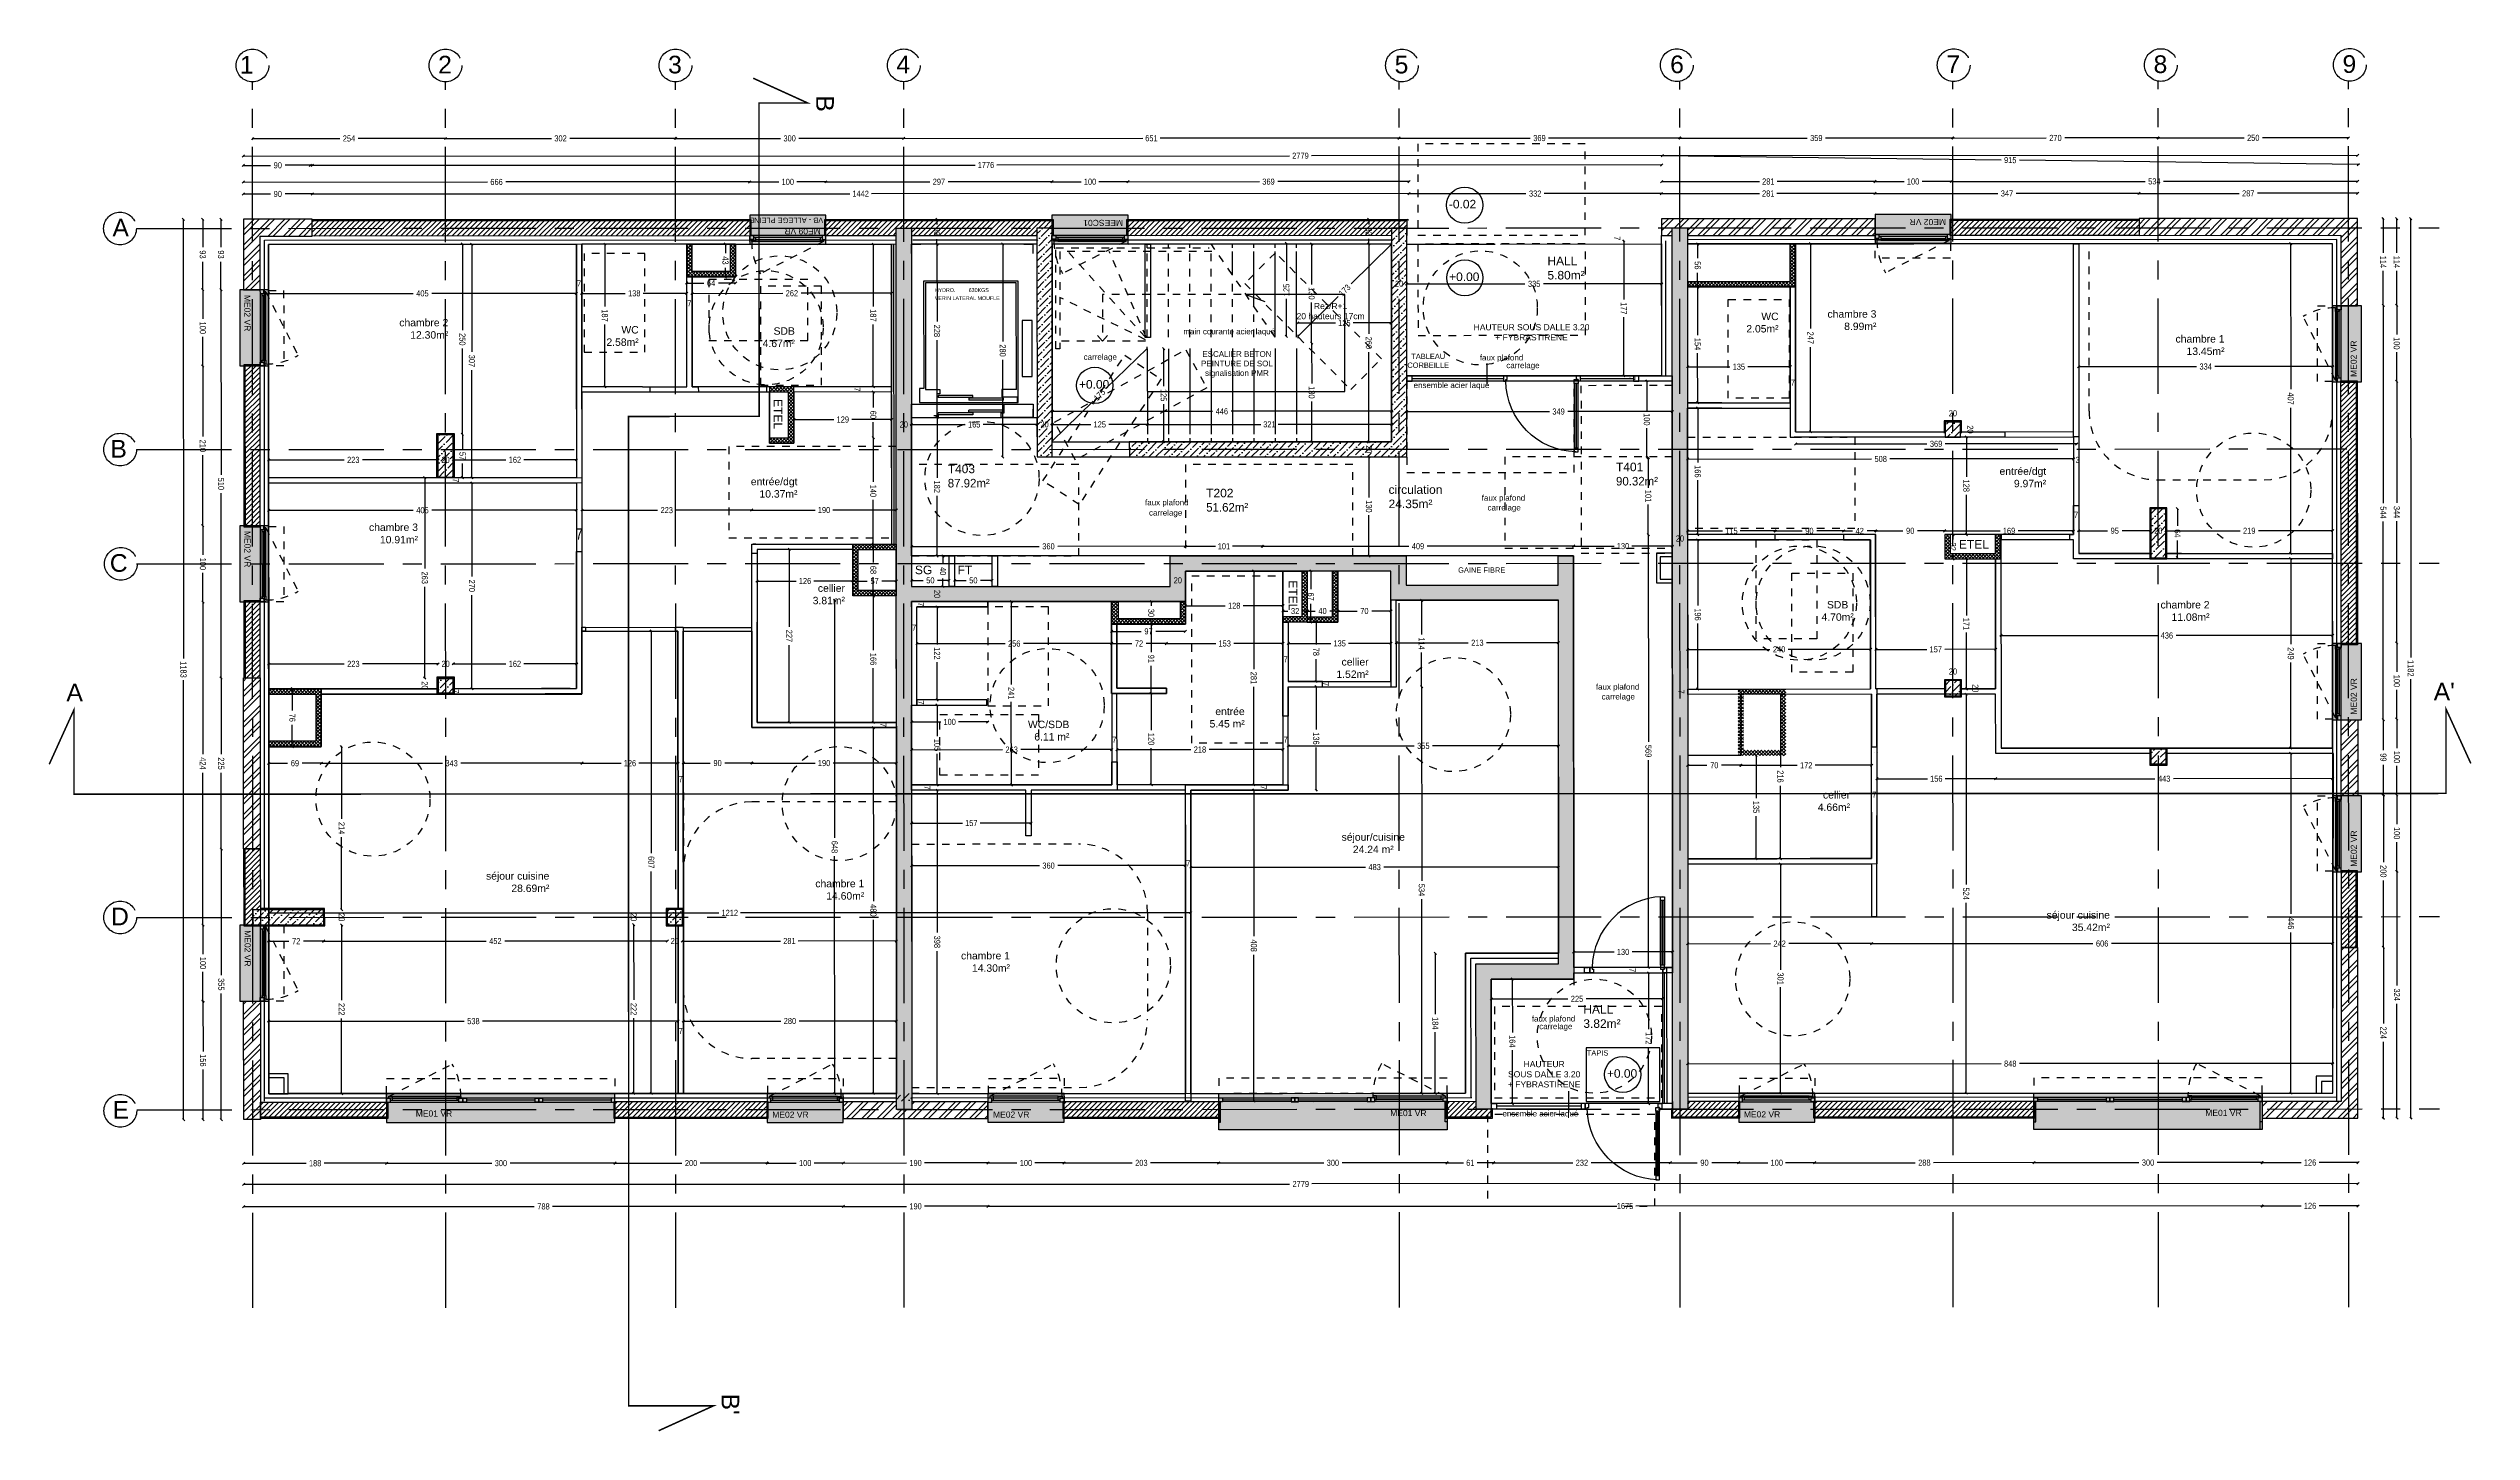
# Model space of a CAD drawing. Header units: millimetres. Extents: x -11.2 to 20.6, y -11.4 to 6.8.
import ezdxf

# ---------------------------------------------------------------- set-up
doc = ezdxf.new("R2010")
doc.units = ezdxf.units.MM
for name, pattern in [('0.0.1_Plan masse$0$cartouche PRO tranche 1$0${ Batten }', [0]), ('AXESx2', [4, 2.5, -0.5, 0.5, -0.5]), ('CACHE', [0.375, 0.25, -0.125]), ('CHEMIN', [0.5, 0.3, -0.2]), ('INTERROMPU', [0.75, 0.5, -0.25])]:
    doc.linetypes.add(name, pattern=pattern)
doc.layers.get('Defpoints').update_dxf_attribs({"color": 1})
for name, color, linetype in [('01_AH_Coupes', 195, 'AXESx2'), ("02_AH_Files d'axes", 147, 'AXESx2'), ('02_AH_Structure Béton', 10, 'Continuous'), ('02_AH_Structure Béton_H', 11, 'Continuous'), ('02_AH_Structure Maçonnée', 230, 'Continuous'), ('02_AH_Structure Maçonnée_H', 231, 'Continuous'), ('02_AH_Structure_T', 14, 'INTERROMPU'), ('02_AH_Structure_V', 13, 'Continuous'), ('03_AH_Menuiseries Ext', 3, 'Continuous'), ('04_AH_Cloisons', 150, 'Continuous'), ('04_AH_Cloisons_H', 153, 'Continuous'), ('04_AH_Isolation', 2, 'Continuous'), ('04_AH_Isolation_H', 2, 'Continuous'), ('05_AH_Equip. Techn', 217, 'Continuous'), ('07_AH_Côtes 50e', 7, 'Continuous'), ('07_AH_Perso-Symboles-...', 8, 'Continuous'), ('07_AH_Textes 50e', 7, 'Continuous')]:
    doc.layers.add(name, color=color, linetype=linetype)
doc.layers.add('07_AH_SHAB', color=130, linetype='Continuous', plot=False)
doc.layers.add('10_AH_PANTONE BLANC', color=7, linetype='Continuous', lineweight=0, true_color=0xffffff)
doc.styles.add('ARIAL', font='arial.ttf', dxfattribs={"width": 0.8})
doc.styles.get("Standard").update_dxf_attribs({"font": 'arial.ttf'})
doc.styles.add('Texte 1000', font='arial.ttf', dxfattribs={"height": 1.5})
doc.styles.add('Texte 50', font='arial.ttf', dxfattribs={"height": 0.075})
doc.dimstyles.new('B+B_100', dxfattribs={"dimscale": 0, "dimtxt": 0.15, "dimasz": 0.035, "dimexe": 0.015, "dimexo": 0.03, "dimgap": 0.05, "dimtad": 0, "dimdec": 0, "dimlfac": 100, "dimdsep": 46, "dimtxsty": 'ARIAL', "dimblk": 'OBLIQUE', "dimcen": 0, "dimse1": 1, "dimse2": 1, "dimadec": 0, "dimazin": 0, "dimtp": 5, "dimtm": 2, "dimtfac": 1, "dimtdec": 0, "dimtofl": 0, "dimtmove": 2, "dimatfit": 3, "dimldrblk": 'OBLIQUE', "dimfxl": 1, "dimtolj": 1, "dimarcsym": 0})
doc.dimstyles.new('B+B_50', dxfattribs={"dimscale": 0, "dimtxt": 0.08, "dimasz": 0.03, "dimexe": 0.015, "dimexo": 0.03, "dimgap": 0.05, "dimtad": 0, "dimdec": 0, "dimlfac": 100, "dimdsep": 46, "dimtxsty": 'ARIAL', "dimblk": 'OBLIQUE', "dimcen": 0, "dimse1": 1, "dimse2": 1, "dimadec": 0, "dimazin": 0, "dimtp": 5, "dimtm": 2, "dimtfac": 1, "dimtdec": 0, "dimtofl": 0, "dimtmove": 2, "dimatfit": 3, "dimldrblk": 'OBLIQUE', "dimfxl": 1, "dimtolj": 1, "dimarcsym": 0})
pattern_1 = [(45.0186991, (-4278.322744, -90.391835), (0.03363566, 0.1234895056), [0.15875, -0.03175, 0, -0.03175])]
pattern_2 = [(45.0186991, (-4278.322744, -90.391835), (-0.02245796613, 0.02244331208), []), (135.0186991, (-4278.322744, -90.391835), (-0.02244331208, -0.02245796613), [])]
pattern_3 = [(45.0186991, (-4278.32271, -90.491835), (-0.02245796613, 0.02244331208), []), (135.0186991, (-4278.32271, -90.491835), (-0.02244331208, -0.02245796613), [])]
pattern_4 = [(45.018699, (-4278.32274, -90.39183), (-0.1010608476, 0.1009949044), []), (45.018699, (-4278.25539, -90.39181), (-0.1010608476, 0.1009949044), [])]
pattern_5 = [(45.0186991, (-4278.322744, -90.391835), (-0.0336869492, 0.0336649681), [])]

msp = doc.modelspace()

# ---------------------------------------------------------------- texts
at = {"layer": '01_AH_Coupes', "width": 2.49611, "attachment_point": 3, "style": 'Texte 50'}
for s, insert, char_height, rotation in [('B', (-0.921, 5.934), 0.232, 270.0187), ('A', (-10.791, -1.576), 0.232, 0.0187), ("A'", (20.384, -1.566), 0.2321, 0.0187), ("B'", (-2.164, -11.181), 0.2321, 270.0187)]:
    msp.add_mtext(s, dxfattribs=dict(at, insert=insert, char_height=char_height, rotation=rotation))
at = {"layer": "02_AH_Files d'axes", "ltscale": 0.5, "char_height": 0.232, "width": 2.49611, "attachment_point": 3, "rotation": 0.0187, "style": 'Texte 50'}
for s, insert in [('1', (-8.547, 6.669)), ('2', (-5.942, 6.67)), ('3', (-2.919, 6.671)), ('4', (0.081, 6.672)), ('5', (6.63, 6.671)), ('6', (10.251, 6.674)), ('7', (13.882, 6.675)), ('8', (16.605, 6.676)), ('9', (19.088, 6.678)), ('A', (-10.186, 4.529)), ('B', (-10.213, 1.624)), ('C', (-10.203, 0.124)), ('C', (-10.203, 0.124)), ('D', (-10.187, -4.52)), ('E', (-10.185, -7.061))]:
    msp.add_mtext(s, dxfattribs=dict(at, insert=insert))
at = {"layer": '03_AH_Menuiseries Ext', "char_height": 0.075, "attachment_point": 8, "rotation": 0.0187, "style": 'Texte 50'}
for insert in [(7.197, 2.283), (8.365, -7.285)]:
    msp.add_mtext_dynamic_manual_height_columns('ensemble acier laqué', width=2.37048, gutter_width=0.4, heights=[0], dxfattribs=dict(at, insert=insert))
at = {"layer": '04_AH_Cloisons', "char_height": 0.1133, "width": 1.33333, "style": 'Texte 50'}
for insert, attachment_point, rotation in [((-1.711, 1.766), 9, 270.0187), ((14.261, 0.311), 3, 0.0187), ((5.057, -0.615), 9, 270.0187)]:
    msp.add_mtext('ETEL', dxfattribs=dict(at, insert=insert, attachment_point=attachment_point, rotation=rotation))
at = {"layer": '07_AH_Textes 50e', "ltscale": 0.3, "char_height": 0.1125, "attachment_point": 1, "rotation": 0.0187, "style": 'Texte 50'}
for s, insert in [('-0.02', (7.163, 4.778)), ('+0.00', (7.166, 3.824)), ('HALL\\P5.80m²', (8.458, 4.032)), ('+0.00', (2.301, 2.411)), ('T403\\P{\\fCentury Gothic|b0|i0|c0|p34;\\C0;87.92m²}', (0.576, 1.3)), ('T401\\P{\\fCentury Gothic|b0|i0|c0|p34;\\C0;90.32m²}', (9.359, 1.326)), ('T202\\P{\\fCentury Gothic|b0|i0|c0|p34;\\C0;51.62m²}', (3.973, 0.983)), ('circulation\\P24.35m²', (6.37, 1.028)), ('SG', (0.145, -0.027)), ('FT', (0.705, -0.027)), ('HALL\\P3.82m²', (8.93, -5.799)), ('+0.00', (9.24, -6.642))]:
    msp.add_mtext_dynamic_manual_height_columns(s, width=6.63565, gutter_width=3.75, heights=[2.937], dxfattribs=dict(at, insert=insert))
at = {"layer": '07_AH_Textes 50e', "ltscale": 0.3, "char_height": 0.0975, "width": 2.6, "attachment_point": 3, "rotation": 0.0187, "style": 'Texte 50'}
for s, insert in [('chambre 2\\P12.30m²', (-5.989, 3.215)), ('WC\\P2.05m²', (11.496, 3.296)), ('chambre 3\\P8.99m²', (12.782, 3.328)), ('WC\\P2.58m²', (-3.486, 3.12)), ('SDB\\P4.67m²', (-1.433, 3.104)), ('chambre 1\\P13.45m²', (17.357, 3.001)), ('entrée/dgt\\P10.37m²', (-1.399, 1.127)), ('entrée/dgt\\P9.97m²', (15.013, 1.263)), ('chambre 3\\P10.91m²', (-6.387, 0.526)), ('cellier\\P3.81m²', (-0.775, -0.274)), ('\\pxqc;SDB\\P4.70m²', (13.572, -0.491)), ('chambre 2\\P11.08m²', (17.16, -0.492)), ('cellier\\P1.52m²', (6.108, -1.242)), ('entrée\\P5.45 m²', (4.479, -1.893)), ('WC/SDB\\P6.11 m²', (2.175, -2.064)), ('cellier\\P4.66m²', (12.435, -2.989)), ('\\pxqc;séjour/cuisine\\P24.24 m²', (7.469, -3.543)), ('séjour cuisine\\P28.69m²', (-4.66, -4.054)), ('chambre 1\\P14.60m²', (-0.521, -4.154)), ('séjour cuisine\\P35.42m²', (15.851, -4.567)), ('chambre 1\\P14.30m²', (1.394, -5.102))]:
    msp.add_mtext(s, dxfattribs=dict(at, insert=insert))
at = {"layer": '07_AH_Textes 50e', "insert": (5.608, 3.316), "char_height": 0.08, "width": 1.63147, "attachment_point": 5, "rotation": 0.0187, "style": 'Texte 50'}
msp.add_mtext('Rez/R+1\\P20 hauteurs 17cm', dxfattribs=at)
at = {"layer": '07_AH_Textes 50e', "attachment_point": 8, "rotation": 0.0187, "style": 'Texte 50'}
for s, insert, char_height in [('main courante acier laqué', (4.276, 2.989), 0.075), ('carrelage', (2.581, 2.654), 0.075), ('ESCALIER BETON\\PPEINTURE DE SOL\\Psignalisation PMR', (4.377, 2.443), 0.075), ('TABLEAU\\PCORBEILLE', (6.891, 2.57), 0.07), ('faux plafond', (7.855, 2.646), 0.075), ('carrelage', (8.136, 2.544), 0.075), ('faux plafond', (3.455, 0.743), 0.075), ('carrelage', (3.44, 0.608), 0.075), ('faux plafond', (7.88, 0.803), 0.075), ('carrelage', (7.889, 0.675), 0.075), ('GAINE FIBRE', (7.594, -0.121), 0.07), ('faux plafond', (9.38, -1.679), 0.075), ('carrelage', (9.389, -1.808), 0.075), ('faux plafond', (8.538, -6.038), 0.075), ('carrelage', (8.568, -6.139), 0.075), ('TAPIS', (9.117, -6.464), 0.07)]:
    msp.add_mtext_dynamic_manual_height_columns(s, width=2.37048, gutter_width=0.4, heights=[0], dxfattribs=dict(at, insert=insert, char_height=char_height))
at = {"layer": '07_AH_Textes 50e', "char_height": 0.08, "attachment_point": 2, "rotation": 0.0187, "style": 'Texte 50'}
for s, insert in [('HAUTEUR SOUS DALLE 3.20\\P+ FYBRASTIRENE', (8.249, 3.145)), ('HAUTEUR \\PSOUS DALLE 3.20\\P+ FYBRASTIRENE', (8.415, -6.535))]:
    msp.add_mtext(s, dxfattribs=dict(at, insert=insert))

# ---------------------------------------------------------------- blocks, each defined once
blk = doc.blocks.new('esc 2 vol')
at = {"layer": '02_AH_Structure Béton'}
blk.add_lwpolyline([(508.854, 81.833), (504.394, 81.832), (504.394, 84.429), (508.854, 84.431)], close=True, dxfattribs=at)
at = {"layer": '02_AH_Structure_T', "ltscale": 0.2}
for p, q in [((505.618, 83.107), (504.493, 83.107)), ((505.618, 83.089), (504.493, 82.533)), ((505.618, 83.057), (504.599, 81.932)), ((505.056, 83.107), (504.959, 82.998)), ((505.056, 83.107), (505.152, 82.998)), ((505.631, 83.057), (505.144, 81.932))]:
    blk.add_line(p, q, dxfattribs=at)
for points in [[(506.492, 81.932), (504.493, 81.932), (504.493, 83.207), (504.443, 83.207), (504.443, 81.882), (506.458, 81.882)], [(506.878, 82.494), (505.056, 82.494), (505.056, 83.107)], [(505.644, 83.057), (505.644, 81.932)], [(505.924, 83.057), (505.924, 81.932)], [(506.204, 83.057), (506.204, 81.932)], [(506.484, 83.057), (506.484, 81.932)], [(507.324, 83.057), (506.484, 81.832)], [(506.764, 83.057), (506.764, 82.329)], [(507.044, 83.057), (507.044, 82.737)]]:
    blk.add_lwpolyline(points, dxfattribs=at)
at = {"layer": '02_AH_Structure_T', "linetype": 'CACHE', "ltscale": 0.4}
for points in [[(505.644, 81.882), (505.644, 81.832)], [(505.924, 81.882), (505.924, 81.832)], [(506.204, 81.882), (506.204, 81.832)]]:
    blk.add_lwpolyline(points, dxfattribs=at)
at = {"layer": '02_AH_Structure_V', "ltscale": 0.1}
for points in [[(505.644, 84.382), (505.644, 84.432)], [(505.924, 84.382), (505.924, 84.432)], [(506.204, 84.382), (506.204, 84.432)], [(506.484, 84.382), (506.484, 84.432)], [(506.764, 84.382), (506.764, 84.432)], [(507.044, 84.382), (507.044, 84.432)], [(507.324, 84.382), (507.324, 84.432)], [(507.604, 84.382), (507.604, 84.432)], [(505.644, 83.207), (505.644, 84.332)], [(505.924, 83.207), (505.924, 84.332)], [(506.204, 83.207), (506.204, 84.332)], [(506.484, 83.207), (506.484, 84.332)], [(506.764, 83.207), (506.764, 84.332)], [(507.044, 83.207), (507.044, 84.332)], [(507.324, 83.207), (507.324, 84.332)], [(507.604, 83.207), (507.604, 84.332)], [(505.644, 83.769), (508.241, 83.769), (508.241, 82.494), (506.938, 82.494)], [(507.324, 83.057), (507.324, 81.932)], [(507.604, 83.057), (507.604, 81.932)], [(507.044, 82.649), (507.044, 81.932)], [(506.764, 82.24), (506.764, 81.932)], [(506.764, 81.882), (506.764, 81.832)], [(507.044, 81.882), (507.044, 81.832)], [(507.324, 81.882), (507.324, 81.832)], [(507.604, 81.882), (507.604, 81.832)]]:
    blk.add_lwpolyline(points, dxfattribs=at)
at = {"layer": '02_AH_Structure_V', "linetype": 'CHEMIN', "ltscale": 5}
blk.add_lwpolyline([(506.938, 82.494), (507.188, 82.589)], dxfattribs=at)
at = {"layer": '07_AH_SHAB'}
blk.add_lwpolyline([(504.394, 84.429), (508.854, 84.431), (508.854, 81.833), (504.394, 81.832)], close=True, dxfattribs=at)
blk = doc.blocks.new('630KGS')
for p, q in [((-0.99, 2.278), (-0.867, 2.278)), ((-0.99, 2.155), (-0.99, 2.278)), ((0.487, 2.278), (0.61, 2.278)), ((0.61, 2.155), (0.61, 2.278)), ((-0.83, 1.792), (-0.83, 0.382)), ((0.41, 1.792), (-0.83, 1.792)), ((-0.807, 1.769), (-0.807, 0.368)), ((0.388, 1.769), (-0.807, 1.769)), ((0.388, 1.769), (-0.807, 1.769)), ((0.388, 0.368), (0.388, 1.769)), ((0.41, 0.198), (0.41, 1.792)), ((0.464, 1.277), (0.464, 0.542)), ((0.594, 1.277), (0.464, 1.277)), ((0.594, 0.542), (0.594, 1.277)), ((-0.887, 0.382), (-0.887, 0.198)), ((-0.83, 0.382), (-0.887, 0.382)), ((-0.807, 0.368), (-0.617, 0.368)), ((-0.617, 0.368), (-0.617, 0.312)), ((0.198, 0.368), (0.198, 0.274)), ((0.388, 0.368), (0.198, 0.368)), ((0.464, 0.542), (0.594, 0.542)), ((-0.99, 0), (-0.99, 0.178)), ((-0.99, 0.178), (0.61, 0.178)), ((-0.639, 0), (-0.99, 0)), ((-0.887, 0.198), (0.41, 0.198)), ((-0.696, 0.027), (-0.639, 0.027)), ((-0.617, 0.312), (-0.651, 0.312)), ((-0.639, 0.292), (-0.639, 0.266)), ((-0.183, 0.292), (-0.639, 0.292)), ((-0.183, 0.266), (-0.639, 0.266)), ((-0.183, 0.062), (-0.639, 0.062)), ((-0.639, 0.036), (-0.639, 0.062)), ((-0.183, 0.036), (-0.639, 0.036)), ((-0.639, 0.027), (-0.639, 0)), ((-0.236, 0.254), (-0.236, 0.228)), ((0.22, 0.254), (-0.236, 0.254)), ((0.22, 0.228), (-0.236, 0.228)), ((0.22, 0.1), (-0.236, 0.1)), ((-0.236, 0.074), (-0.236, 0.1)), ((0.22, 0.074), (-0.236, 0.074)), ((-0.183, 0.266), (-0.183, 0.292)), ((-0.183, 0.062), (-0.183, 0.036)), ((0.188, 0.064), (0.229, 0.064)), ((0.188, 0), (0.188, 0.064)), ((0.61, 0), (0.188, 0)), ((0.198, 0.274), (0.399, 0.274)), ((0.22, 0.228), (0.22, 0.254)), ((0.22, 0.1), (0.22, 0.074)), ((0.229, 0.064), (0.229, 0.178)), ((0.399, 0.274), (0.399, 0.198)), ((0.399, 0.198), (0.41, 0.198)), ((0.61, 0.178), (0.61, 0)), ((0.61, 0), (0.61, 0.11))]:
    blk.add_line(p, q)
for s, p in [('VERIN LATERAL MOUFLE', (-0.684, 1.545)), ('HYDRO.         630KGS', (-0.684, 1.651))]:
    blk.add_text(s, height=0.05).set_placement(p)
blk = doc.blocks.new('_Oblique')
at = {"color": 0, "linetype": 'ByBlock', "lineweight": -2}
blk.add_line((-0.5, -0.5), (0.5, 0.5), dxfattribs=at)
blk = doc.blocks.new('*D329')
at = {"layer": '07_AH_Côtes 50e', "color": 0, "lineweight": -2, "transparency": 16777216}
for p, q in [((-8.681, 5.012), (-5.475, 5.013)), ((-2.026, 5.014), (-5.233, 5.013))]:
    blk.add_line(p, q, dxfattribs=at)
at = {"layer": 'Defpoints', "color": 0, "transparency": 16777216}
for p in [(-2.026, 5.014), (-8.681, 4.523), (-2.026, 4.645)]:
    blk.add_point(p, dxfattribs=at)
at = {"layer": '07_AH_Côtes 50e', "color": 0, "lineweight": -2, "transparency": 16777216, "xscale": 0.03, "yscale": 0.03, "zscale": 0.03}
for p, rotation in [((-8.681, 5.012), 180.0186991388701), ((-2.026, 5.014), 0.01869913887016166)]:
    blk.add_blockref('_Oblique', p, dxfattribs=dict(at, rotation=rotation))
at = {"layer": '07_AH_Côtes 50e', "color": 0, "transparency": 16777216, "insert": (-5.354, 5.013), "char_height": 0.08, "attachment_point": 5, "rotation": 0.0187, "style": 'ARIAL'}
blk.add_mtext('\\A1;666', dxfattribs=at)
blk = doc.blocks.new('*D330')
at = {"layer": '07_AH_Côtes 50e', "color": 0, "lineweight": -2, "transparency": 16777216}
for p, q in [((-2.026, 5.014), (-1.643, 5.014)), ((-1.026, 5.015), (-1.408, 5.015))]:
    blk.add_line(p, q, dxfattribs=at)
at = {"layer": 'Defpoints', "color": 0, "transparency": 16777216}
for p in [(-1.026, 5.015), (-2.026, 4.645), (-1.026, 4.675)]:
    blk.add_point(p, dxfattribs=at)
at = {"layer": '07_AH_Côtes 50e', "color": 0, "lineweight": -2, "transparency": 16777216, "xscale": 0.03, "yscale": 0.03, "zscale": 0.03}
for p, rotation in [((-2.026, 5.014), 180.0186991388701), ((-1.026, 5.015), 0.01869913887016166)]:
    blk.add_blockref('_Oblique', p, dxfattribs=dict(at, rotation=rotation))
at = {"layer": '07_AH_Côtes 50e', "color": 0, "transparency": 16777216, "insert": (-1.526, 5.014), "char_height": 0.08, "attachment_point": 5, "rotation": 0.0187, "style": 'ARIAL'}
blk.add_mtext('\\A1;100', dxfattribs=at)
blk = doc.blocks.new('*D331')
at = {"layer": '07_AH_Côtes 50e', "color": 0, "lineweight": -2, "transparency": 16777216}
for p, q in [((-1.026, 5.015), (0.339, 5.015)), ((1.946, 5.016), (0.582, 5.015))]:
    blk.add_line(p, q, dxfattribs=at)
at = {"layer": 'Defpoints', "color": 0, "transparency": 16777216}
for p in [(1.946, 5.016), (-1.026, 4.675), (1.947, 4.676)]:
    blk.add_point(p, dxfattribs=at)
at = {"layer": '07_AH_Côtes 50e', "color": 0, "lineweight": -2, "transparency": 16777216, "xscale": 0.03, "yscale": 0.03, "zscale": 0.03}
for p, rotation in [((-1.026, 5.015), 180.0186991388701), ((1.946, 5.016), 0.01869913887016166)]:
    blk.add_blockref('_Oblique', p, dxfattribs=dict(at, rotation=rotation))
at = {"layer": '07_AH_Côtes 50e', "color": 0, "transparency": 16777216, "insert": (0.46, 5.015), "char_height": 0.08, "attachment_point": 5, "rotation": 0.0187, "style": 'ARIAL'}
blk.add_mtext('\\A1;297', dxfattribs=at)
blk = doc.blocks.new('*D332')
at = {"layer": '07_AH_Côtes 50e', "color": 0, "lineweight": -2, "transparency": 16777216}
for p, q in [((1.946, 5.016), (2.329, 5.016)), ((2.946, 5.016), (2.564, 5.016))]:
    blk.add_line(p, q, dxfattribs=at)
at = {"layer": 'Defpoints', "color": 0, "transparency": 16777216}
for p in [(2.946, 5.016), (1.947, 4.676), (2.947, 4.677)]:
    blk.add_point(p, dxfattribs=at)
at = {"layer": '07_AH_Côtes 50e', "color": 0, "lineweight": -2, "transparency": 16777216, "xscale": 0.03, "yscale": 0.03, "zscale": 0.03}
for p, rotation in [((1.946, 5.016), 180.0186991388701), ((2.946, 5.016), 0.01869913887016166)]:
    blk.add_blockref('_Oblique', p, dxfattribs=dict(at, rotation=rotation))
at = {"layer": '07_AH_Côtes 50e', "color": 0, "transparency": 16777216, "insert": (2.446, 5.016), "char_height": 0.08, "attachment_point": 5, "rotation": 0.0187, "style": 'ARIAL'}
blk.add_mtext('\\A1;100', dxfattribs=at)
blk = doc.blocks.new('*D333')
at = {"layer": '07_AH_Côtes 50e', "color": 0, "lineweight": -2, "transparency": 16777216}
for p, q in [((-7.802, 5.232), (0.936, 5.235)), ((9.958, 5.237), (1.221, 5.235))]:
    blk.add_line(p, q, dxfattribs=at)
at = {"layer": 'Defpoints', "color": 0, "transparency": 16777216}
for p in [(9.958, 5.237), (-7.802, 4.863), (9.958, 4.868)]:
    blk.add_point(p, dxfattribs=at)
at = {"layer": '07_AH_Côtes 50e', "color": 0, "lineweight": -2, "transparency": 16777216, "xscale": 0.03, "yscale": 0.03, "zscale": 0.03}
for p, rotation in [((-7.802, 5.232), 180.0186991388701), ((9.958, 5.237), 0.01869913887016166)]:
    blk.add_blockref('_Oblique', p, dxfattribs=dict(at, rotation=rotation))
at = {"layer": '07_AH_Côtes 50e', "color": 0, "transparency": 16777216, "insert": (1.078, 5.235), "char_height": 0.08, "attachment_point": 5, "rotation": 0.0187, "style": 'ARIAL'}
blk.add_mtext('\\A1;1776', dxfattribs=at)
blk = doc.blocks.new('*D334')
at = {"layer": '07_AH_Côtes 50e', "color": 0, "lineweight": -2, "transparency": 16777216}
for p, q in [((9.958, 5.018), (11.246, 5.019)), ((12.764, 5.019), (11.476, 5.019))]:
    blk.add_line(p, q, dxfattribs=at)
at = {"layer": 'Defpoints', "color": 0, "transparency": 16777216}
for p in [(12.764, 5.019), (9.958, 4.649), (12.764, 4.68)]:
    blk.add_point(p, dxfattribs=at)
at = {"layer": '07_AH_Côtes 50e', "color": 0, "lineweight": -2, "transparency": 16777216, "xscale": 0.03, "yscale": 0.03, "zscale": 0.03}
for p, rotation in [((9.958, 5.018), 180.0186991388701), ((12.764, 5.019), 0.01869913887016166)]:
    blk.add_blockref('_Oblique', p, dxfattribs=dict(at, rotation=rotation))
at = {"layer": '07_AH_Côtes 50e', "color": 0, "transparency": 16777216, "insert": (11.361, 5.019), "char_height": 0.08, "attachment_point": 5, "rotation": 0.0187, "style": 'ARIAL'}
blk.add_mtext('\\A1;281', dxfattribs=at)
blk = doc.blocks.new('*D335')
at = {"layer": '07_AH_Côtes 50e', "color": 0, "lineweight": -2, "transparency": 16777216}
for p, q in [((12.764, 5.019), (13.147, 5.019)), ((13.764, 5.019), (13.382, 5.019))]:
    blk.add_line(p, q, dxfattribs=at)
at = {"layer": 'Defpoints', "color": 0, "transparency": 16777216}
for p in [(13.764, 5.019), (12.764, 4.68), (13.764, 4.68)]:
    blk.add_point(p, dxfattribs=at)
at = {"layer": '07_AH_Côtes 50e', "color": 0, "lineweight": -2, "transparency": 16777216, "xscale": 0.03, "yscale": 0.03, "zscale": 0.03}
for p, rotation in [((12.764, 5.019), 180.0186991388701), ((13.764, 5.019), 0.01869913887016166)]:
    blk.add_blockref('_Oblique', p, dxfattribs=dict(at, rotation=rotation))
at = {"layer": '07_AH_Côtes 50e', "color": 0, "transparency": 16777216, "insert": (13.264, 5.019), "char_height": 0.08, "attachment_point": 5, "rotation": 0.0187, "style": 'ARIAL'}
blk.add_mtext('\\A1;100', dxfattribs=at)
blk = doc.blocks.new('*D336')
at = {"layer": '07_AH_Côtes 50e', "color": 0, "lineweight": -2, "transparency": 16777216}
for p, q in [((13.764, 5.019), (16.314, 5.02)), ((19.106, 5.021), (16.556, 5.02))]:
    blk.add_line(p, q, dxfattribs=at)
at = {"layer": 'Defpoints', "color": 0, "transparency": 16777216}
for p in [(19.106, 5.021), (13.764, 4.68), (19.106, 4.532)]:
    blk.add_point(p, dxfattribs=at)
at = {"layer": '07_AH_Côtes 50e', "color": 0, "lineweight": -2, "transparency": 16777216, "xscale": 0.03, "yscale": 0.03, "zscale": 0.03}
for p, rotation in [((13.764, 5.019), 180.0186991388701), ((19.106, 5.021), 0.01869913887016166)]:
    blk.add_blockref('_Oblique', p, dxfattribs=dict(at, rotation=rotation))
at = {"layer": '07_AH_Côtes 50e', "color": 0, "transparency": 16777216, "insert": (16.435, 5.02), "char_height": 0.08, "attachment_point": 5, "rotation": 0.0187, "style": 'ARIAL'}
blk.add_mtext('\\A1;534', dxfattribs=at)
blk = doc.blocks.new('*D337')
at = {"layer": '07_AH_Côtes 50e', "color": 0, "lineweight": -2, "transparency": 16777216}
for p, q in [((-8.682, 5.353), (5.066, 5.357)), ((19.106, 5.362), (5.358, 5.357))]:
    blk.add_line(p, q, dxfattribs=at)
at = {"layer": 'Defpoints', "color": 0, "transparency": 16777216}
for p in [(19.106, 5.362), (-8.681, 4.523), (19.106, 4.532)]:
    blk.add_point(p, dxfattribs=at)
at = {"layer": '07_AH_Côtes 50e', "color": 0, "lineweight": -2, "transparency": 16777216, "xscale": 0.03, "yscale": 0.03, "zscale": 0.03}
for p, rotation in [((-8.682, 5.353), 180.0186991388701), ((19.106, 5.362), 0.01869913887016166)]:
    blk.add_blockref('_Oblique', p, dxfattribs=dict(at, rotation=rotation))
at = {"layer": '07_AH_Côtes 50e', "color": 0, "transparency": 16777216, "insert": (5.212, 5.357), "char_height": 0.08, "attachment_point": 5, "rotation": 0.0187, "style": 'ARIAL'}
blk.add_mtext('\\A1;2779', dxfattribs=at)
blk = doc.blocks.new('*D338')
at = {"layer": '07_AH_Côtes 50e', "color": 0, "lineweight": -2, "transparency": 16777216}
for p, q in [((-9.216, 4.523), (-9.216, 4.156)), ((-9.216, 3.597), (-9.216, 3.964))]:
    blk.add_line(p, q, dxfattribs=at)
at = {"layer": 'Defpoints', "color": 0, "transparency": 16777216}
for p in [(-8.681, 4.523), (-9.216, 3.597), (-8.801, 3.597)]:
    blk.add_point(p, dxfattribs=at)
at = {"layer": '07_AH_Côtes 50e', "color": 0, "lineweight": -2, "transparency": 16777216, "xscale": 0.03, "yscale": 0.03, "zscale": 0.03}
for p, rotation in [((-9.216, 4.523), 90.01869913888217), ((-9.216, 3.597), 270.0186991388822)]:
    blk.add_blockref('_Oblique', p, dxfattribs=dict(at, rotation=rotation))
at = {"layer": '07_AH_Côtes 50e', "color": 0, "transparency": 16777216, "insert": (-9.216, 4.06), "char_height": 0.08, "attachment_point": 5, "rotation": 270.0187, "style": 'ARIAL'}
blk.add_mtext('\\A1;93', dxfattribs=at)
blk = doc.blocks.new('*D339')
at = {"layer": '07_AH_Côtes 50e', "color": 0, "lineweight": -2, "transparency": 16777216}
for p, q in [((-9.216, 3.597), (-9.215, 3.214)), ((-9.215, 2.597), (-9.215, 2.979))]:
    blk.add_line(p, q, dxfattribs=at)
at = {"layer": 'Defpoints', "color": 0, "transparency": 16777216}
for p in [(-8.801, 3.597), (-9.215, 2.597), (-8.801, 2.597)]:
    blk.add_point(p, dxfattribs=at)
at = {"layer": '07_AH_Côtes 50e', "color": 0, "lineweight": -2, "transparency": 16777216, "xscale": 0.03, "yscale": 0.03, "zscale": 0.03}
for p, rotation in [((-9.216, 3.597), 90.01869913888217), ((-9.215, 2.597), 270.0186991388822)]:
    blk.add_blockref('_Oblique', p, dxfattribs=dict(at, rotation=rotation))
at = {"layer": '07_AH_Côtes 50e', "color": 0, "transparency": 16777216, "insert": (-9.215, 3.097), "char_height": 0.08, "attachment_point": 5, "rotation": 270.0187, "style": 'ARIAL'}
blk.add_mtext('\\A1;100', dxfattribs=at)
blk = doc.blocks.new('*D340')
at = {"layer": '07_AH_Côtes 50e', "color": 0, "lineweight": -2, "transparency": 16777216}
for p, q in [((-9.215, 2.597), (-9.215, 1.668)), ((-9.215, 0.497), (-9.215, 1.425))]:
    blk.add_line(p, q, dxfattribs=at)
at = {"layer": 'Defpoints', "color": 0, "transparency": 16777216}
for p in [(-8.801, 2.597), (-9.215, 0.497), (-8.8, 0.497)]:
    blk.add_point(p, dxfattribs=at)
at = {"layer": '07_AH_Côtes 50e', "color": 0, "lineweight": -2, "transparency": 16777216, "xscale": 0.03, "yscale": 0.03, "zscale": 0.03}
for p, rotation in [((-9.215, 2.597), 90.01869913888217), ((-9.215, 0.497), 270.0186991388822)]:
    blk.add_blockref('_Oblique', p, dxfattribs=dict(at, rotation=rotation))
at = {"layer": '07_AH_Côtes 50e', "color": 0, "transparency": 16777216, "insert": (-9.215, 1.547), "char_height": 0.08, "attachment_point": 5, "rotation": 270.0187, "style": 'ARIAL'}
blk.add_mtext('\\A1;210', dxfattribs=at)
blk = doc.blocks.new('*D341')
at = {"layer": '07_AH_Côtes 50e', "color": 0, "lineweight": -2, "transparency": 16777216}
for p, q in [((-9.215, 0.497), (-9.214, 0.114)), ((-9.214, -0.504), (-9.214, -0.121))]:
    blk.add_line(p, q, dxfattribs=at)
at = {"layer": 'Defpoints', "color": 0, "transparency": 16777216}
for p in [(-8.8, 0.497), (-9.214, -0.504), (-8.8, -0.503)]:
    blk.add_point(p, dxfattribs=at)
at = {"layer": '07_AH_Côtes 50e', "color": 0, "lineweight": -2, "transparency": 16777216, "xscale": 0.03, "yscale": 0.03, "zscale": 0.03}
for p, rotation in [((-9.215, 0.497), 90.01869913888217), ((-9.214, -0.504), 270.0186991388822)]:
    blk.add_blockref('_Oblique', p, dxfattribs=dict(at, rotation=rotation))
at = {"layer": '07_AH_Côtes 50e', "color": 0, "transparency": 16777216, "insert": (-9.214, -0.004), "char_height": 0.08, "attachment_point": 5, "rotation": 270.0187, "style": 'ARIAL'}
blk.add_mtext('\\A1;100', dxfattribs=at)
blk = doc.blocks.new('*D342')
at = {"layer": '07_AH_Côtes 50e', "color": 0, "lineweight": -2, "transparency": 16777216}
for p, q in [((-9.214, -0.504), (-9.214, -2.504)), ((-9.213, -4.748), (-9.214, -2.748))]:
    blk.add_line(p, q, dxfattribs=at)
at = {"layer": 'Defpoints', "color": 0, "transparency": 16777216}
for p in [(-8.8, -0.503), (-9.213, -4.748), (-8.798, -4.748)]:
    blk.add_point(p, dxfattribs=at)
at = {"layer": '07_AH_Côtes 50e', "color": 0, "lineweight": -2, "transparency": 16777216, "xscale": 0.03, "yscale": 0.03, "zscale": 0.03}
for p, rotation in [((-9.214, -0.504), 90.01869913888217), ((-9.213, -4.748), 270.0186991388822)]:
    blk.add_blockref('_Oblique', p, dxfattribs=dict(at, rotation=rotation))
at = {"layer": '07_AH_Côtes 50e', "color": 0, "transparency": 16777216, "insert": (-9.214, -2.626), "char_height": 0.08, "attachment_point": 5, "rotation": 270.0187, "style": 'ARIAL'}
blk.add_mtext('\\A1;424', dxfattribs=at)
blk = doc.blocks.new('*D343')
at = {"layer": '07_AH_Côtes 50e', "color": 0, "lineweight": -2, "transparency": 16777216}
for p, q in [((-9.213, -4.748), (-9.213, -5.13)), ((-9.213, -5.748), (-9.213, -5.365))]:
    blk.add_line(p, q, dxfattribs=at)
at = {"layer": 'Defpoints', "color": 0, "transparency": 16777216}
for p in [(-8.798, -4.748), (-9.213, -5.748), (-8.798, -5.748)]:
    blk.add_point(p, dxfattribs=at)
at = {"layer": '07_AH_Côtes 50e', "color": 0, "lineweight": -2, "transparency": 16777216, "xscale": 0.03, "yscale": 0.03, "zscale": 0.03}
for p, rotation in [((-9.213, -4.748), 90.01869913888217), ((-9.213, -5.748), 270.0186991388822)]:
    blk.add_blockref('_Oblique', p, dxfattribs=dict(at, rotation=rotation))
at = {"layer": '07_AH_Côtes 50e', "color": 0, "transparency": 16777216, "insert": (-9.213, -5.248), "char_height": 0.08, "attachment_point": 5, "rotation": 270.0187, "style": 'ARIAL'}
blk.add_mtext('\\A1;100', dxfattribs=at)
blk = doc.blocks.new('*D344')
at = {"layer": '07_AH_Côtes 50e', "color": 0, "lineweight": -2, "transparency": 16777216}
for p, q in [((-9.213, -5.748), (-9.212, -6.408)), ((-9.212, -7.304), (-9.212, -6.644))]:
    blk.add_line(p, q, dxfattribs=at)
at = {"layer": 'Defpoints', "color": 0, "transparency": 16777216}
for p in [(-8.798, -5.748), (-9.212, -7.304), (-8.677, -7.304)]:
    blk.add_point(p, dxfattribs=at)
at = {"layer": '07_AH_Côtes 50e', "color": 0, "lineweight": -2, "transparency": 16777216, "xscale": 0.03, "yscale": 0.03, "zscale": 0.03}
for p, rotation in [((-9.213, -5.748), 90.01869913888217), ((-9.212, -7.304), 270.0186991388822)]:
    blk.add_blockref('_Oblique', p, dxfattribs=dict(at, rotation=rotation))
at = {"layer": '07_AH_Côtes 50e', "color": 0, "transparency": 16777216, "insert": (-9.212, -6.526), "char_height": 0.08, "attachment_point": 5, "rotation": 270.0187, "style": 'ARIAL'}
blk.add_mtext('\\A1;156', dxfattribs=at)
blk = doc.blocks.new('*D345')
at = {"layer": '07_AH_Côtes 50e', "color": 0, "lineweight": -2, "transparency": 16777216}
for p, q in [((-9.471, 4.523), (-9.469, -1.248)), ((-9.467, -7.304), (-9.469, -1.533))]:
    blk.add_line(p, q, dxfattribs=at)
at = {"layer": 'Defpoints', "color": 0, "transparency": 16777216}
for p in [(-9.471, 4.523), (-8.681, 4.523), (-8.677, -7.304)]:
    blk.add_point(p, dxfattribs=at)
at = {"layer": '07_AH_Côtes 50e', "color": 0, "lineweight": -2, "transparency": 16777216, "xscale": 0.03, "yscale": 0.03, "zscale": 0.03}
for p, rotation in [((-9.471, 4.523), 90.01869913888217), ((-9.467, -7.304), 270.0186991388822)]:
    blk.add_blockref('_Oblique', p, dxfattribs=dict(at, rotation=rotation))
at = {"layer": '07_AH_Côtes 50e', "color": 0, "transparency": 16777216, "insert": (-9.469, -1.391), "char_height": 0.08, "attachment_point": 5, "rotation": 270.0187, "style": 'ARIAL'}
blk.add_mtext('\\A1;1183', dxfattribs=at)
blk = doc.blocks.new('*D346')
at = {"layer": '07_AH_Côtes 50e', "color": 0, "lineweight": -2, "transparency": 16777216}
for p, q in [((-6.797, -7.877), (-5.418, -7.876)), ((-3.797, -7.876), (-5.177, -7.876))]:
    blk.add_line(p, q, dxfattribs=at)
at = {"layer": 'Defpoints', "color": 0, "transparency": 16777216}
for p in [(-6.798, -7.413), (-3.798, -7.442), (-3.797, -7.876)]:
    blk.add_point(p, dxfattribs=at)
at = {"layer": '07_AH_Côtes 50e', "color": 0, "lineweight": -2, "transparency": 16777216, "xscale": 0.03, "yscale": 0.03, "zscale": 0.03}
for p, rotation in [((-6.797, -7.877), 180.0186991388701), ((-3.797, -7.876), 0.01869913887016166)]:
    blk.add_blockref('_Oblique', p, dxfattribs=dict(at, rotation=rotation))
at = {"layer": '07_AH_Côtes 50e', "color": 0, "transparency": 16777216, "insert": (-5.297, -7.876), "char_height": 0.08, "attachment_point": 5, "rotation": 0.0187, "style": 'ARIAL'}
blk.add_mtext('\\A1;300', dxfattribs=at)
blk = doc.blocks.new('*D347')
at = {"layer": '07_AH_Côtes 50e', "color": 0, "lineweight": -2, "transparency": 16777216}
for p, q in [((-3.797, -7.876), (-2.919, -7.875)), ((-1.797, -7.875), (-2.676, -7.875))]:
    blk.add_line(p, q, dxfattribs=at)
at = {"layer": 'Defpoints', "color": 0, "transparency": 16777216}
for p in [(-3.798, -7.442), (-1.798, -7.44), (-1.797, -7.875)]:
    blk.add_point(p, dxfattribs=at)
at = {"layer": '07_AH_Côtes 50e', "color": 0, "lineweight": -2, "transparency": 16777216, "xscale": 0.03, "yscale": 0.03, "zscale": 0.03}
for p, rotation in [((-3.797, -7.876), 180.0186991388701), ((-1.797, -7.875), 0.01869913887016166)]:
    blk.add_blockref('_Oblique', p, dxfattribs=dict(at, rotation=rotation))
at = {"layer": '07_AH_Côtes 50e', "color": 0, "transparency": 16777216, "insert": (-2.797, -7.875), "char_height": 0.08, "attachment_point": 5, "rotation": 0.0187, "style": 'ARIAL'}
blk.add_mtext('\\A1;200', dxfattribs=at)
blk = doc.blocks.new('*D348')
at = {"layer": '07_AH_Côtes 50e', "color": 0, "lineweight": -2, "transparency": 16777216}
for p, q in [((-1.797, -7.875), (-1.415, -7.875)), ((-0.797, -7.875), (-1.18, -7.875))]:
    blk.add_line(p, q, dxfattribs=at)
at = {"layer": 'Defpoints', "color": 0, "transparency": 16777216}
for p in [(-1.798, -7.44), (-0.798, -7.44), (-0.797, -7.875)]:
    blk.add_point(p, dxfattribs=at)
at = {"layer": '07_AH_Côtes 50e', "color": 0, "lineweight": -2, "transparency": 16777216, "xscale": 0.03, "yscale": 0.03, "zscale": 0.03}
for p, rotation in [((-1.797, -7.875), 180.0186991388701), ((-0.797, -7.875), 0.01869913887016166)]:
    blk.add_blockref('_Oblique', p, dxfattribs=dict(at, rotation=rotation))
at = {"layer": '07_AH_Côtes 50e', "color": 0, "transparency": 16777216, "insert": (-1.297, -7.875), "char_height": 0.08, "attachment_point": 5, "rotation": 0.0187, "style": 'ARIAL'}
blk.add_mtext('\\A1;100', dxfattribs=at)
blk = doc.blocks.new('*D349')
at = {"layer": '07_AH_Côtes 50e', "color": 0, "lineweight": -2, "transparency": 16777216}
for p, q in [((-0.797, -7.875), (0.036, -7.874)), ((1.104, -7.874), (0.271, -7.874))]:
    blk.add_line(p, q, dxfattribs=at)
at = {"layer": 'Defpoints', "color": 0, "transparency": 16777216}
for p in [(1.1, 4.646), (-0.798, -7.44), (1.104, -7.874)]:
    blk.add_point(p, dxfattribs=at)
at = {"layer": '07_AH_Côtes 50e', "color": 0, "lineweight": -2, "transparency": 16777216, "xscale": 0.03, "yscale": 0.03, "zscale": 0.03}
for p, rotation in [((-0.797, -7.875), 180.0186991388701), ((1.104, -7.874), 0.01869913887016166)]:
    blk.add_blockref('_Oblique', p, dxfattribs=dict(at, rotation=rotation))
at = {"layer": '07_AH_Côtes 50e', "color": 0, "transparency": 16777216, "insert": (0.153, -7.874), "char_height": 0.08, "attachment_point": 5, "rotation": 0.0187, "style": 'ARIAL'}
blk.add_mtext('\\A1;190', dxfattribs=at)
blk = doc.blocks.new('*D370')
at = {"layer": '07_AH_Côtes 50e', "color": 0, "lineweight": -2, "transparency": 16777216}
for p, q in [((2.104, -7.874), (3, -7.873)), ((4.138, -7.873), (3.242, -7.873))]:
    blk.add_line(p, q, dxfattribs=at)
at = {"layer": 'Defpoints', "color": 0, "transparency": 16777216}
for p in [(2.104, -7.438), (4.138, -7.439), (4.138, -7.873)]:
    blk.add_point(p, dxfattribs=at)
at = {"layer": '07_AH_Côtes 50e', "color": 0, "lineweight": -2, "transparency": 16777216, "xscale": 0.03, "yscale": 0.03, "zscale": 0.03}
for p, rotation in [((2.104, -7.874), 180.0186991388701), ((4.138, -7.873), 0.01869913887016166)]:
    blk.add_blockref('_Oblique', p, dxfattribs=dict(at, rotation=rotation))
at = {"layer": '07_AH_Côtes 50e', "color": 0, "transparency": 16777216, "insert": (3.121, -7.873), "char_height": 0.08, "attachment_point": 5, "rotation": 0.0187, "style": 'ARIAL'}
blk.add_mtext('\\A1;203', dxfattribs=at)
blk = doc.blocks.new('*D371')
at = {"layer": '07_AH_Côtes 50e', "color": 0, "lineweight": -2, "transparency": 16777216}
for p, q in [((4.138, -7.873), (5.518, -7.873)), ((7.138, -7.872), (5.759, -7.872))]:
    blk.add_line(p, q, dxfattribs=at)
at = {"layer": 'Defpoints', "color": 0, "transparency": 16777216}
for p in [(4.138, -7.439), (7.138, -7.438), (7.138, -7.872)]:
    blk.add_point(p, dxfattribs=at)
at = {"layer": '07_AH_Côtes 50e', "color": 0, "lineweight": -2, "transparency": 16777216, "xscale": 0.03, "yscale": 0.03, "zscale": 0.03}
for p, rotation in [((4.138, -7.873), 180.0186991388701), ((7.138, -7.872), 0.01869913887016166)]:
    blk.add_blockref('_Oblique', p, dxfattribs=dict(at, rotation=rotation))
at = {"layer": '07_AH_Côtes 50e', "color": 0, "transparency": 16777216, "insert": (5.638, -7.872), "char_height": 0.08, "attachment_point": 5, "rotation": 0.0187, "style": 'ARIAL'}
blk.add_mtext('\\A1;300', dxfattribs=at)
blk = doc.blocks.new('*D372')
at = {"layer": '07_AH_Côtes 50e', "color": 0, "lineweight": -2, "transparency": 16777216}
for p, q in [((7.138, -7.872), (7.354, -7.872)), ((7.75, -7.872), (7.534, -7.872))]:
    blk.add_line(p, q, dxfattribs=at)
at = {"layer": 'Defpoints', "color": 0, "transparency": 16777216}
for p in [(7.75, -7.298), (7.138, -7.438), (7.75, -7.872)]:
    blk.add_point(p, dxfattribs=at)
at = {"layer": '07_AH_Côtes 50e', "color": 0, "lineweight": -2, "transparency": 16777216, "xscale": 0.03, "yscale": 0.03, "zscale": 0.03}
for p, rotation in [((7.138, -7.872), 180.0186991388701), ((7.75, -7.872), 0.01869913887016166)]:
    blk.add_blockref('_Oblique', p, dxfattribs=dict(at, rotation=rotation))
at = {"layer": '07_AH_Côtes 50e', "color": 0, "transparency": 16777216, "insert": (7.444, -7.872), "char_height": 0.08, "attachment_point": 5, "rotation": 0.0187, "style": 'ARIAL'}
blk.add_mtext('\\A1;61', dxfattribs=at)
blk = doc.blocks.new('*D373')
at = {"layer": '07_AH_Côtes 50e', "color": 0, "lineweight": -2, "transparency": 16777216}
for p, q in [((7.75, -7.872), (8.79, -7.871)), ((10.073, -7.871), (9.032, -7.871))]:
    blk.add_line(p, q, dxfattribs=at)
at = {"layer": 'Defpoints', "color": 0, "transparency": 16777216}
for p in [(7.75, -7.298), (10.072, -7.298), (10.073, -7.871)]:
    blk.add_point(p, dxfattribs=at)
at = {"layer": '07_AH_Côtes 50e', "color": 0, "lineweight": -2, "transparency": 16777216, "xscale": 0.03, "yscale": 0.03, "zscale": 0.03}
for p, rotation in [((7.75, -7.872), 180.0186991388701), ((10.073, -7.871), 0.01869913887016166)]:
    blk.add_blockref('_Oblique', p, dxfattribs=dict(at, rotation=rotation))
at = {"layer": '07_AH_Côtes 50e', "color": 0, "transparency": 16777216, "insert": (8.911, -7.871), "char_height": 0.08, "attachment_point": 5, "rotation": 0.0187, "style": 'ARIAL'}
blk.add_mtext('\\A1;232', dxfattribs=at)
blk = doc.blocks.new('*D374')
at = {"layer": '07_AH_Côtes 50e', "color": 0, "lineweight": -2, "transparency": 16777216}
for p, q in [((10.073, -7.871), (10.426, -7.871)), ((10.972, -7.871), (10.618, -7.871))]:
    blk.add_line(p, q, dxfattribs=at)
at = {"layer": 'Defpoints', "color": 0, "transparency": 16777216}
for p in [(10.072, -7.298), (10.972, -7.407), (10.972, -7.871)]:
    blk.add_point(p, dxfattribs=at)
at = {"layer": '07_AH_Côtes 50e', "color": 0, "lineweight": -2, "transparency": 16777216, "xscale": 0.03, "yscale": 0.03, "zscale": 0.03}
for p, rotation in [((10.073, -7.871), 180.0186991388701), ((10.972, -7.871), 0.01869913887016166)]:
    blk.add_blockref('_Oblique', p, dxfattribs=dict(at, rotation=rotation))
at = {"layer": '07_AH_Côtes 50e', "color": 0, "transparency": 16777216, "insert": (10.522, -7.871), "char_height": 0.08, "attachment_point": 5, "rotation": 0.0187, "style": 'ARIAL'}
blk.add_mtext('\\A1;90', dxfattribs=at)
blk = doc.blocks.new('*D375')
at = {"layer": '07_AH_Côtes 50e', "color": 0, "lineweight": -2, "transparency": 16777216}
for p, q in [((10.972, -7.871), (11.354, -7.871)), ((11.972, -7.87), (11.589, -7.871))]:
    blk.add_line(p, q, dxfattribs=at)
at = {"layer": 'Defpoints', "color": 0, "transparency": 16777216}
for p in [(10.972, -7.407), (11.972, -7.407), (11.972, -7.87)]:
    blk.add_point(p, dxfattribs=at)
at = {"layer": '07_AH_Côtes 50e', "color": 0, "lineweight": -2, "transparency": 16777216, "xscale": 0.03, "yscale": 0.03, "zscale": 0.03}
for p, rotation in [((10.972, -7.871), 180.0186991388701), ((11.972, -7.87), 0.01869913887016166)]:
    blk.add_blockref('_Oblique', p, dxfattribs=dict(at, rotation=rotation))
at = {"layer": '07_AH_Côtes 50e', "color": 0, "transparency": 16777216, "insert": (11.472, -7.871), "char_height": 0.08, "attachment_point": 5, "rotation": 0.0187, "style": 'ARIAL'}
blk.add_mtext('\\A1;100', dxfattribs=at)
blk = doc.blocks.new('*D376')
at = {"layer": '07_AH_Côtes 50e', "color": 0, "lineweight": -2, "transparency": 16777216}
for p, q in [((11.972, -7.87), (13.29, -7.87)), ((14.852, -7.869), (13.533, -7.87))]:
    blk.add_line(p, q, dxfattribs=at)
at = {"layer": 'Defpoints', "color": 0, "transparency": 16777216}
for p in [(11.972, -7.407), (14.851, -7.406), (14.852, -7.869)]:
    blk.add_point(p, dxfattribs=at)
at = {"layer": '07_AH_Côtes 50e', "color": 0, "lineweight": -2, "transparency": 16777216, "xscale": 0.03, "yscale": 0.03, "zscale": 0.03}
for p, rotation in [((11.972, -7.87), 180.0186991388701), ((14.852, -7.869), 0.01869913887016166)]:
    blk.add_blockref('_Oblique', p, dxfattribs=dict(at, rotation=rotation))
at = {"layer": '07_AH_Côtes 50e', "color": 0, "transparency": 16777216, "insert": (13.412, -7.87), "char_height": 0.08, "attachment_point": 5, "rotation": 0.0187, "style": 'ARIAL'}
blk.add_mtext('\\A1;288', dxfattribs=at)
blk = doc.blocks.new('*D377')
at = {"layer": '07_AH_Côtes 50e', "color": 0, "lineweight": -2, "transparency": 16777216}
for p, q in [((14.852, -7.869), (16.231, -7.869)), ((17.852, -7.868), (16.472, -7.869))]:
    blk.add_line(p, q, dxfattribs=at)
at = {"layer": 'Defpoints', "color": 0, "transparency": 16777216}
for p in [(14.851, -7.406), (17.851, -7.405), (17.852, -7.868)]:
    blk.add_point(p, dxfattribs=at)
at = {"layer": '07_AH_Côtes 50e', "color": 0, "lineweight": -2, "transparency": 16777216, "xscale": 0.03, "yscale": 0.03, "zscale": 0.03}
for p, rotation in [((14.852, -7.869), 180.0186991388701), ((17.852, -7.868), 0.01869913887016166)]:
    blk.add_blockref('_Oblique', p, dxfattribs=dict(at, rotation=rotation))
at = {"layer": '07_AH_Côtes 50e', "color": 0, "transparency": 16777216, "insert": (16.352, -7.869), "char_height": 0.08, "attachment_point": 5, "rotation": 0.0187, "style": 'ARIAL'}
blk.add_mtext('\\A1;300', dxfattribs=at)
blk = doc.blocks.new('*D378')
at = {"layer": '07_AH_Côtes 50e', "color": 0, "lineweight": -2, "transparency": 16777216}
for p, q in [((17.852, -7.868), (18.363, -7.868)), ((19.11, -7.868), (18.599, -7.868))]:
    blk.add_line(p, q, dxfattribs=at)
at = {"layer": 'Defpoints', "color": 0, "transparency": 16777216}
for p in [(19.11, -7.285), (17.851, -7.405), (19.11, -7.868)]:
    blk.add_point(p, dxfattribs=at)
at = {"layer": '07_AH_Côtes 50e', "color": 0, "lineweight": -2, "transparency": 16777216, "xscale": 0.03, "yscale": 0.03, "zscale": 0.03}
for p, rotation in [((17.852, -7.868), 180.0186991388701), ((19.11, -7.868), 0.01869913887016166)]:
    blk.add_blockref('_Oblique', p, dxfattribs=dict(at, rotation=rotation))
at = {"layer": '07_AH_Côtes 50e', "color": 0, "transparency": 16777216, "insert": (18.481, -7.868), "char_height": 0.08, "attachment_point": 5, "rotation": 0.0187, "style": 'ARIAL'}
blk.add_mtext('\\A1;126', dxfattribs=at)
blk = doc.blocks.new('*D379')
at = {"layer": '07_AH_Côtes 50e', "color": 0, "lineweight": -2, "transparency": 16777216}
for p, q in [((-8.677, -8.154), (5.07, -8.15)), ((19.11, -8.145), (5.363, -8.149))]:
    blk.add_line(p, q, dxfattribs=at)
at = {"layer": 'Defpoints', "color": 0, "transparency": 16777216}
for p in [(-8.677, -7.304), (19.11, -7.285), (-8.677, -8.154)]:
    blk.add_point(p, dxfattribs=at)
at = {"layer": '07_AH_Côtes 50e', "color": 0, "lineweight": -2, "transparency": 16777216, "xscale": 0.03, "yscale": 0.03, "zscale": 0.03}
for p, rotation in [((-8.677, -8.154), 180.0186991388701), ((19.11, -8.145), 0.01869913887019514)]:
    blk.add_blockref('_Oblique', p, dxfattribs=dict(at, rotation=rotation))
at = {"layer": '07_AH_Côtes 50e', "color": 0, "transparency": 16777216, "insert": (5.216, -8.15), "char_height": 0.08, "attachment_point": 5, "rotation": 0.0187, "style": 'ARIAL'}
blk.add_mtext('\\A1;2779', dxfattribs=at)
blk = doc.blocks.new('*D380')
at = {"layer": '07_AH_Côtes 50e', "color": 0, "lineweight": -2, "transparency": 16777216}
for p, q in [((19.622, -4.042), (19.623, -5.543)), ((19.623, -7.284), (19.623, -5.784))]:
    blk.add_line(p, q, dxfattribs=at)
at = {"layer": 'Defpoints', "color": 0, "transparency": 16777216}
for p in [(19.229, -4.042), (19.622, -4.042), (19.11, -7.285)]:
    blk.add_point(p, dxfattribs=at)
at = {"layer": '07_AH_Côtes 50e', "color": 0, "lineweight": -2, "transparency": 16777216, "xscale": 0.03, "yscale": 0.03, "zscale": 0.03}
for p, rotation in [((19.622, -4.042), 90.01869913888217), ((19.623, -7.284), 270.0186991388822)]:
    blk.add_blockref('_Oblique', p, dxfattribs=dict(at, rotation=rotation))
at = {"layer": '07_AH_Côtes 50e', "color": 0, "transparency": 16777216, "insert": (19.623, -5.663), "char_height": 0.08, "attachment_point": 5, "rotation": 270.0187, "style": 'ARIAL'}
blk.add_mtext('\\A1;324', dxfattribs=at)
blk = doc.blocks.new('*D381')
at = {"layer": '07_AH_Côtes 50e', "color": 0, "lineweight": -2, "transparency": 16777216}
for p, q in [((19.622, -3.042), (19.622, -3.424)), ((19.622, -4.042), (19.622, -3.659))]:
    blk.add_line(p, q, dxfattribs=at)
at = {"layer": 'Defpoints', "color": 0, "transparency": 16777216}
for p in [(19.259, -3.042), (19.622, -3.042), (19.229, -4.042)]:
    blk.add_point(p, dxfattribs=at)
at = {"layer": '07_AH_Côtes 50e', "color": 0, "lineweight": -2, "transparency": 16777216, "xscale": 0.03, "yscale": 0.03, "zscale": 0.03}
for p, rotation in [((19.622, -3.042), 90.01869913888217), ((19.622, -4.042), 270.0186991388822)]:
    blk.add_blockref('_Oblique', p, dxfattribs=dict(at, rotation=rotation))
at = {"layer": '07_AH_Côtes 50e', "color": 0, "transparency": 16777216, "insert": (19.622, -3.542), "char_height": 0.08, "attachment_point": 5, "rotation": 270.0187, "style": 'ARIAL'}
blk.add_mtext('\\A1;100', dxfattribs=at)
blk = doc.blocks.new('*D382')
at = {"layer": '07_AH_Côtes 50e', "color": 0, "lineweight": -2, "transparency": 16777216}
for p, q in [((19.621, -2.042), (19.622, -2.424)), ((19.622, -3.042), (19.622, -2.659))]:
    blk.add_line(p, q, dxfattribs=at)
at = {"layer": 'Defpoints', "color": 0, "transparency": 16777216}
for p in [(19.258, -2.042), (19.621, -2.042), (19.259, -3.042)]:
    blk.add_point(p, dxfattribs=at)
at = {"layer": '07_AH_Côtes 50e', "color": 0, "lineweight": -2, "transparency": 16777216, "xscale": 0.03, "yscale": 0.03, "zscale": 0.03}
for p, rotation in [((19.621, -2.042), 90.01869913888217), ((19.622, -3.042), 270.0186991388822)]:
    blk.add_blockref('_Oblique', p, dxfattribs=dict(at, rotation=rotation))
at = {"layer": '07_AH_Côtes 50e', "color": 0, "transparency": 16777216, "insert": (19.622, -2.542), "char_height": 0.08, "attachment_point": 5, "rotation": 270.0187, "style": 'ARIAL'}
blk.add_mtext('\\A1;100', dxfattribs=at)
blk = doc.blocks.new('*D383')
at = {"layer": '07_AH_Côtes 50e', "color": 0, "lineweight": -2, "transparency": 16777216}
for p, q in [((19.621, -1.042), (19.621, -1.424)), ((19.621, -2.042), (19.621, -1.659))]:
    blk.add_line(p, q, dxfattribs=at)
at = {"layer": 'Defpoints', "color": 0, "transparency": 16777216}
for p in [(19.258, -1.042), (19.621, -1.042), (19.258, -2.042)]:
    blk.add_point(p, dxfattribs=at)
at = {"layer": '07_AH_Côtes 50e', "color": 0, "lineweight": -2, "transparency": 16777216, "xscale": 0.03, "yscale": 0.03, "zscale": 0.03}
for p, rotation in [((19.621, -1.042), 90.01869913888217), ((19.621, -2.042), 270.0186991388822)]:
    blk.add_blockref('_Oblique', p, dxfattribs=dict(at, rotation=rotation))
at = {"layer": '07_AH_Côtes 50e', "color": 0, "transparency": 16777216, "insert": (19.621, -1.542), "char_height": 0.08, "attachment_point": 5, "rotation": 270.0187, "style": 'ARIAL'}
blk.add_mtext('\\A1;100', dxfattribs=at)
blk = doc.blocks.new('*D384')
at = {"layer": '07_AH_Côtes 50e', "color": 0, "lineweight": -2, "transparency": 16777216}
for p, q in [((19.62, 2.393), (19.621, 0.796)), ((19.621, -1.042), (19.621, 0.555))]:
    blk.add_line(p, q, dxfattribs=at)
at = {"layer": 'Defpoints', "color": 0, "transparency": 16777216}
for p in [(19.257, 2.393), (19.62, 2.393), (19.258, -1.042)]:
    blk.add_point(p, dxfattribs=at)
at = {"layer": '07_AH_Côtes 50e', "color": 0, "lineweight": -2, "transparency": 16777216, "xscale": 0.03, "yscale": 0.03, "zscale": 0.03}
for p, rotation in [((19.62, 2.393), 90.01869913888217), ((19.621, -1.042), 270.0186991388822)]:
    blk.add_blockref('_Oblique', p, dxfattribs=dict(at, rotation=rotation))
at = {"layer": '07_AH_Côtes 50e', "color": 0, "transparency": 16777216, "insert": (19.621, 0.676), "char_height": 0.08, "attachment_point": 5, "rotation": 270.0187, "style": 'ARIAL'}
blk.add_mtext('\\A1;344', dxfattribs=at)
blk = doc.blocks.new('*D385')
at = {"layer": '07_AH_Côtes 50e', "color": 0, "lineweight": -2, "transparency": 16777216}
for p, q in [((19.62, 3.393), (19.62, 3.011)), ((19.62, 2.393), (19.62, 2.776))]:
    blk.add_line(p, q, dxfattribs=at)
at = {"layer": 'Defpoints', "color": 0, "transparency": 16777216}
for p in [(19.256, 3.393), (19.62, 3.393), (19.257, 2.393)]:
    blk.add_point(p, dxfattribs=at)
at = {"layer": '07_AH_Côtes 50e', "color": 0, "lineweight": -2, "transparency": 16777216, "xscale": 0.03, "yscale": 0.03, "zscale": 0.03}
for p, rotation in [((19.62, 3.393), 90.01869913888217), ((19.62, 2.393), 270.0186991388822)]:
    blk.add_blockref('_Oblique', p, dxfattribs=dict(at, rotation=rotation))
at = {"layer": '07_AH_Côtes 50e', "color": 0, "transparency": 16777216, "insert": (19.62, 2.893), "char_height": 0.08, "attachment_point": 5, "rotation": 270.0187, "style": 'ARIAL'}
blk.add_mtext('\\A1;100', dxfattribs=at)
blk = doc.blocks.new('*D386')
at = {"layer": '07_AH_Côtes 50e', "color": 0, "lineweight": -2, "transparency": 16777216}
for p, q in [((19.619, 4.532), (19.619, 4.08)), ((19.62, 3.393), (19.62, 3.845))]:
    blk.add_line(p, q, dxfattribs=at)
at = {"layer": 'Defpoints', "color": 0, "transparency": 16777216}
for p in [(19.106, 4.532), (19.619, 4.532), (19.256, 3.393)]:
    blk.add_point(p, dxfattribs=at)
at = {"layer": '07_AH_Côtes 50e', "color": 0, "lineweight": -2, "transparency": 16777216, "xscale": 0.03, "yscale": 0.03, "zscale": 0.03}
for p, rotation in [((19.619, 4.532), 90.01869913888217), ((19.62, 3.393), 270.0186991388822)]:
    blk.add_blockref('_Oblique', p, dxfattribs=dict(at, rotation=rotation))
at = {"layer": '07_AH_Côtes 50e', "color": 0, "transparency": 16777216, "insert": (19.62, 3.963), "char_height": 0.08, "attachment_point": 5, "rotation": 270.0187, "style": 'ARIAL'}
blk.add_mtext('\\A1;114', dxfattribs=at)
blk = doc.blocks.new('*D387')
at = {"layer": '07_AH_Côtes 50e', "color": 0, "lineweight": -2, "transparency": 16777216}
for p, q in [((19.802, 4.532), (19.804, -1.234)), ((19.806, -7.284), (19.804, -1.518))]:
    blk.add_line(p, q, dxfattribs=at)
at = {"layer": 'Defpoints', "color": 0, "transparency": 16777216}
for p in [(19.106, 4.532), (19.11, -7.285), (19.806, -7.284)]:
    blk.add_point(p, dxfattribs=at)
at = {"layer": '07_AH_Côtes 50e', "color": 0, "lineweight": -2, "transparency": 16777216, "xscale": 0.03, "yscale": 0.03, "zscale": 0.03}
for p, rotation in [((19.802, 4.532), 90.01869913888217), ((19.806, -7.284), 270.0186991388822)]:
    blk.add_blockref('_Oblique', p, dxfattribs=dict(at, rotation=rotation))
at = {"layer": '07_AH_Côtes 50e', "color": 0, "transparency": 16777216, "insert": (19.804, -1.376), "char_height": 0.08, "attachment_point": 5, "rotation": 270.0187, "style": 'ARIAL'}
blk.add_mtext('\\A1;1182', dxfattribs=at)
blk = doc.blocks.new('porte hall')
blk.add_line((-1.192, -0.885), (-1.192, -1.162))
at = {"ltscale": 0.1}
for points in [[(0, 0), (0, -0.05), (-0.05, -0.05), (-0.05, 0)], [(0, 0), (0, -0.9), (-0.05, -0.9), (-0.05, 0)], [(-0.95, -0.93), (-0.95, -0.95), (-0.93, -0.95), (-0.93, -1), (-0.98, -1), (-0.98, -0.93)], [(0, -0.9), (-0.05, -0.9), (-0.05, -0.95), (0, -0.95)], [(0, -0.93), (0, -0.95), (-0.02, -0.95), (-0.02, -1), (0.03, -1), (0.03, -0.93)]]:
    blk.add_lwpolyline(points, close=True, dxfattribs=at)
for points in [[(-0.03, 0), (-0.03, 0), (-0.02, 0), (-0.02, 0)], [(-0.02, -0.05), (-0.02, -0.9), (-0.03, -0.9), (-0.03, -0.05)]]:
    blk.add_lwpolyline(points, dxfattribs=at)
blk.add_arc((0, -0.95), 0.95, 91.8096, 178.7937, dxfattribs=at)
blk = doc.blocks.new('*D471')
at = {"layer": '07_AH_Côtes 50e', "color": 0, "lineweight": -2, "transparency": 16777216}
for p, q in [((7.996, -5.458), (7.997, -6.159)), ((7.997, -7.094), (7.997, -6.394))]:
    blk.add_line(p, q, dxfattribs=at)
at = {"layer": 'Defpoints', "color": 0, "transparency": 16777216}
for p in [(7.996, -5.458), (8.082, -5.458), (8.082, -7.094)]:
    blk.add_point(p, dxfattribs=at)
at = {"layer": '07_AH_Côtes 50e', "color": 0, "lineweight": -2, "transparency": 16777216, "xscale": 0.03, "yscale": 0.03, "zscale": 0.03}
for p, rotation in [((7.996, -5.458), 90.01869913888217), ((7.997, -7.094), 270.0186991388822)]:
    blk.add_blockref('_Oblique', p, dxfattribs=dict(at, rotation=rotation))
at = {"layer": '07_AH_Côtes 50e', "color": 0, "transparency": 16777216, "insert": (7.997, -6.276), "char_height": 0.08, "attachment_point": 5, "rotation": 270.0187, "style": 'ARIAL'}
blk.add_mtext('\\A1;164', dxfattribs=at)
blk = doc.blocks.new('*D472')
at = {"layer": '07_AH_Côtes 50e', "color": 0, "lineweight": -2, "transparency": 16777216}
for p, q in [((7.719, -5.718), (8.725, -5.718)), ((9.974, -5.717), (8.968, -5.717))]:
    blk.add_line(p, q, dxfattribs=at)
at = {"layer": 'Defpoints', "color": 0, "transparency": 16777216}
for p in [(7.719, -5.718), (7.719, -6.077), (9.974, -6.077)]:
    blk.add_point(p, dxfattribs=at)
at = {"layer": '07_AH_Côtes 50e', "color": 0, "lineweight": -2, "transparency": 16777216, "xscale": 0.03, "yscale": 0.03, "zscale": 0.03}
for p, rotation in [((7.719, -5.718), 180.0186991388701), ((9.974, -5.717), 0.01869913887019514)]:
    blk.add_blockref('_Oblique', p, dxfattribs=dict(at, rotation=rotation))
at = {"layer": '07_AH_Côtes 50e', "color": 0, "transparency": 16777216, "insert": (8.847, -5.718), "char_height": 0.08, "attachment_point": 5, "rotation": 0.0187, "style": 'ARIAL'}
blk.add_mtext('\\A1;225', dxfattribs=at)
blk = doc.blocks.new('*D473')
at = {"layer": '07_AH_Côtes 50e', "color": 0, "lineweight": -2, "transparency": 16777216}
for p, q in [((9.786, -5.376), (9.787, -6.117)), ((9.787, -7.094), (9.787, -6.352))]:
    blk.add_line(p, q, dxfattribs=at)
at = {"layer": 'Defpoints', "color": 0, "transparency": 16777216}
for p in [(9.786, -5.376), (9.974, -5.376), (9.975, -7.094)]:
    blk.add_point(p, dxfattribs=at)
at = {"layer": '07_AH_Côtes 50e', "color": 0, "lineweight": -2, "transparency": 16777216, "xscale": 0.03, "yscale": 0.03, "zscale": 0.03}
for p, rotation in [((9.786, -5.376), 90.01869913888217), ((9.787, -7.094), 270.0186991388822)]:
    blk.add_blockref('_Oblique', p, dxfattribs=dict(at, rotation=rotation))
at = {"layer": '07_AH_Côtes 50e', "color": 0, "transparency": 16777216, "insert": (9.787, -6.235), "char_height": 0.08, "attachment_point": 5, "rotation": 270.0187, "style": 'ARIAL'}
blk.add_mtext('\\A1;172', dxfattribs=at)
blk = doc.blocks.new('*D474')
at = {"layer": '07_AH_Côtes 50e', "color": 0, "lineweight": -2, "transparency": 16777216}
for p, q in [((8.803, -5.102), (9.335, -5.102)), ((10.102, -5.101), (9.57, -5.102))]:
    blk.add_line(p, q, dxfattribs=at)
at = {"layer": 'Defpoints', "color": 0, "transparency": 16777216}
for p in [(8.803, -5.102), (8.803, -5.306), (10.102, -5.305)]:
    blk.add_point(p, dxfattribs=at)
at = {"layer": '07_AH_Côtes 50e', "color": 0, "lineweight": -2, "transparency": 16777216, "xscale": 0.03, "yscale": 0.03, "zscale": 0.03}
for p, rotation in [((8.803, -5.102), 180.0186991388701), ((10.102, -5.101), 0.01869913887019514)]:
    blk.add_blockref('_Oblique', p, dxfattribs=dict(at, rotation=rotation))
at = {"layer": '07_AH_Côtes 50e', "color": 0, "transparency": 16777216, "insert": (9.452, -5.102), "char_height": 0.08, "attachment_point": 5, "rotation": 0.0187, "style": 'ARIAL'}
blk.add_mtext('\\A1;130', dxfattribs=at)
blk = doc.blocks.new('*D475')
at = {"layer": '07_AH_Côtes 50e', "color": 0, "lineweight": -2, "transparency": 16777216}
for p, q in [((0.437, -2.977), (0.437, -4.848)), ((0.438, -6.961), (0.437, -5.09))]:
    blk.add_line(p, q, dxfattribs=at)
at = {"layer": 'Defpoints', "color": 0, "transparency": 16777216}
for p in [(0.201, -2.977), (0.437, -2.977), (0.202, -6.961)]:
    blk.add_point(p, dxfattribs=at)
at = {"layer": '07_AH_Côtes 50e', "color": 0, "lineweight": -2, "transparency": 16777216, "xscale": 0.03, "yscale": 0.03, "zscale": 0.03}
for p, rotation in [((0.437, -2.977), 90.01869913888217), ((0.438, -6.961), 270.0186991388822)]:
    blk.add_blockref('_Oblique', p, dxfattribs=dict(at, rotation=rotation))
at = {"layer": '07_AH_Côtes 50e', "color": 0, "transparency": 16777216, "insert": (0.437, -4.969), "char_height": 0.08, "attachment_point": 5, "rotation": 270.0187, "style": 'ARIAL'}
blk.add_mtext('\\A1;398', dxfattribs=at)
blk = doc.blocks.new('*D476')
at = {"layer": 'Defpoints', "color": 0, "transparency": 16777216}
for p in [(0.201, -2.977), (0.437, -2.907), (0.776, -2.907)]:
    blk.add_point(p, dxfattribs=at)
at = {"layer": '07_AH_Côtes 50e', "color": 0, "transparency": 16777216, "insert": (0.307, -2.942), "char_height": 0.08, "attachment_point": 5, "rotation": 270.0187, "style": 'ARIAL'}
blk.add_mtext('\\A1;7', dxfattribs=at)
blk = doc.blocks.new('*D477')
at = {"layer": '07_AH_Côtes 50e', "color": 0, "lineweight": -2, "transparency": 16777216}
for p, q in [((0.436, -1.86), (0.437, -2.266)), ((0.437, -2.907), (0.437, -2.501))]:
    blk.add_line(p, q, dxfattribs=at)
at = {"layer": 'Defpoints', "color": 0, "transparency": 16777216}
for p in [(0.436, -1.86), (0.631, -1.86), (0.776, -2.907)]:
    blk.add_point(p, dxfattribs=at)
at = {"layer": '07_AH_Côtes 50e', "color": 0, "lineweight": -2, "transparency": 16777216, "xscale": 0.03, "yscale": 0.03, "zscale": 0.03}
for p, rotation in [((0.436, -1.86), 90.01869913888217), ((0.437, -2.907), 270.0186991388822)]:
    blk.add_blockref('_Oblique', p, dxfattribs=dict(at, rotation=rotation))
at = {"layer": '07_AH_Côtes 50e', "color": 0, "transparency": 16777216, "insert": (0.437, -2.384), "char_height": 0.08, "attachment_point": 5, "rotation": 270.0187, "style": 'ARIAL'}
blk.add_mtext('\\A1;105', dxfattribs=at)
blk = doc.blocks.new('*D478')
at = {"layer": 'Defpoints', "color": 0, "transparency": 16777216}
for p in [(0.436, -1.79), (0.631, -1.79), (0.631, -1.86)]:
    blk.add_point(p, dxfattribs=at)
at = {"layer": '07_AH_Côtes 50e', "color": 0, "transparency": 16777216, "insert": (0.226, -1.825), "char_height": 0.08, "attachment_point": 5, "rotation": 270.0187, "style": 'ARIAL'}
blk.add_mtext('\\A1;7', dxfattribs=at)
blk = doc.blocks.new('*D479')
at = {"layer": '07_AH_Côtes 50e', "color": 0, "lineweight": -2, "transparency": 16777216}
for p, q in [((0.436, -0.57), (0.436, -1.062)), ((0.436, -1.79), (0.436, -1.297))]:
    blk.add_line(p, q, dxfattribs=at)
at = {"layer": 'Defpoints', "color": 0, "transparency": 16777216}
for p in [(0.436, -0.57), (0.636, -0.57), (0.631, -1.79)]:
    blk.add_point(p, dxfattribs=at)
at = {"layer": '07_AH_Côtes 50e', "color": 0, "lineweight": -2, "transparency": 16777216, "xscale": 0.03, "yscale": 0.03, "zscale": 0.03}
for p, rotation in [((0.436, -0.57), 90.01869913888217), ((0.436, -1.79), 270.0186991388822)]:
    blk.add_blockref('_Oblique', p, dxfattribs=dict(at, rotation=rotation))
at = {"layer": '07_AH_Côtes 50e', "color": 0, "transparency": 16777216, "insert": (0.436, -1.18), "char_height": 0.08, "attachment_point": 5, "rotation": 270.0187, "style": 'ARIAL'}
blk.add_mtext('\\A1;122', dxfattribs=at)
blk = doc.blocks.new('*D480')
at = {"layer": 'Defpoints', "color": 0, "transparency": 16777216}
for p in [(0.436, -0.5), (0.636, -0.5), (0.636, -0.57)]:
    blk.add_point(p, dxfattribs=at)
at = {"layer": '07_AH_Côtes 50e', "color": 0, "transparency": 16777216, "insert": (0.226, -0.535), "char_height": 0.08, "attachment_point": 5, "rotation": 270.0187, "style": 'ARIAL'}
blk.add_mtext('\\A1;7', dxfattribs=at)
blk = doc.blocks.new('*D388')
at = {"layer": 'Defpoints', "color": 0, "transparency": 16777216}
for p in [(0.436, -0.3), (0.759, -0.3), (0.636, -0.5)]:
    blk.add_point(p, dxfattribs=at)
at = {"layer": '07_AH_Côtes 50e', "color": 0, "transparency": 16777216, "insert": (0.436, -0.4), "char_height": 0.08, "attachment_point": 5, "rotation": 270.0187, "style": 'ARIAL'}
blk.add_mtext('\\A1;20', dxfattribs=at)
blk = doc.blocks.new('*D389')
at = {"layer": '07_AH_Côtes 50e', "color": 0, "lineweight": -2, "transparency": 16777216}
for p, q in [((0.513, 0.1), (0.513, -0.003)), ((0.513, -0.3), (0.513, -0.197))]:
    blk.add_line(p, q, dxfattribs=at)
at = {"layer": 'Defpoints', "color": 0, "transparency": 16777216}
for p in [(0.513, 0.1), (0.837, 0.1), (0.837, -0.3)]:
    blk.add_point(p, dxfattribs=at)
at = {"layer": '07_AH_Côtes 50e', "color": 0, "lineweight": -2, "transparency": 16777216, "xscale": 0.03, "yscale": 0.03, "zscale": 0.03}
for p, rotation in [((0.513, 0.1), 90.01869913888217), ((0.513, -0.3), 270.0186991388822)]:
    blk.add_blockref('_Oblique', p, dxfattribs=dict(at, rotation=rotation))
at = {"layer": '07_AH_Côtes 50e', "color": 0, "transparency": 16777216, "insert": (0.513, -0.1), "char_height": 0.08, "attachment_point": 5, "rotation": 270.0187, "style": 'ARIAL'}
blk.add_mtext('\\A1;40', dxfattribs=at)
blk = doc.blocks.new('*D481')
at = {"layer": '07_AH_Côtes 50e', "color": 0, "lineweight": -2, "transparency": 16777216}
for p, q in [((0.435, 1.917), (0.435, 1.126)), ((0.436, 0.1), (0.436, 0.891))]:
    blk.add_line(p, q, dxfattribs=at)
at = {"layer": 'Defpoints', "color": 0, "transparency": 16777216}
for p in [(0.435, 1.917), (1.561, 1.917), (0.912, 0.1)]:
    blk.add_point(p, dxfattribs=at)
at = {"layer": '07_AH_Côtes 50e', "color": 0, "lineweight": -2, "transparency": 16777216, "xscale": 0.03, "yscale": 0.03, "zscale": 0.03}
for p, rotation in [((0.435, 1.917), 90.01869913888217), ((0.436, 0.1), 270.0186991388822)]:
    blk.add_blockref('_Oblique', p, dxfattribs=dict(at, rotation=rotation))
at = {"layer": '07_AH_Côtes 50e', "color": 0, "transparency": 16777216, "insert": (0.435, 1.009), "char_height": 0.08, "attachment_point": 5, "rotation": 270.0187, "style": 'ARIAL'}
blk.add_mtext('\\A1;182', dxfattribs=at)
blk = doc.blocks.new('*D482')
at = {"layer": '07_AH_Côtes 50e', "color": 0, "lineweight": -2, "transparency": 16777216}
for p, q in [((0.434, 4.196), (0.435, 3.178)), ((0.435, 1.917), (0.435, 2.935))]:
    blk.add_line(p, q, dxfattribs=at)
at = {"layer": 'Defpoints', "color": 0, "transparency": 16777216}
for p in [(0.434, 4.196), (0.924, 4.196), (1.561, 1.917)]:
    blk.add_point(p, dxfattribs=at)
at = {"layer": '07_AH_Côtes 50e', "color": 0, "lineweight": -2, "transparency": 16777216, "xscale": 0.03, "yscale": 0.03, "zscale": 0.03}
for p, rotation in [((0.434, 4.196), 90.01869913888217), ((0.435, 1.917), 270.0186991388822)]:
    blk.add_blockref('_Oblique', p, dxfattribs=dict(at, rotation=rotation))
at = {"layer": '07_AH_Côtes 50e', "color": 0, "transparency": 16777216, "insert": (0.435, 3.057), "char_height": 0.08, "attachment_point": 5, "rotation": 270.0187, "style": 'ARIAL'}
blk.add_mtext('\\A1;228', dxfattribs=at)
blk = doc.blocks.new('*D483')
at = {"layer": '07_AH_Côtes 50e', "color": 0, "lineweight": -2, "transparency": 16777216}
for p, q in [((0.434, 4.521), (0.434, 4.454)), ((0.434, 4.196), (0.434, 4.263))]:
    blk.add_line(p, q, dxfattribs=at)
at = {"layer": 'Defpoints', "color": 0, "transparency": 16777216}
for p in [(0.434, 4.521), (0.976, 4.521), (0.924, 4.196)]:
    blk.add_point(p, dxfattribs=at)
at = {"layer": '07_AH_Côtes 50e', "color": 0, "lineweight": -2, "transparency": 16777216, "xscale": 0.03, "yscale": 0.03, "zscale": 0.03}
for p, rotation in [((0.434, 4.521), 90.01869913888217), ((0.434, 4.196), 270.0186991388822)]:
    blk.add_blockref('_Oblique', p, dxfattribs=dict(at, rotation=rotation))
at = {"layer": '07_AH_Côtes 50e', "color": 0, "transparency": 16777216, "insert": (0.434, 4.358), "char_height": 0.08, "attachment_point": 5, "rotation": 270.0187, "style": 'ARIAL'}
blk.add_mtext('\\A1;33', dxfattribs=at)
blk = doc.blocks.new('*D484')
at = {"layer": '07_AH_Côtes 50e', "color": 0, "lineweight": -2, "transparency": 16777216}
for p, q in [((0.101, -3.41), (0.768, -3.41)), ((1.671, -3.409), (1.004, -3.409))]:
    blk.add_line(p, q, dxfattribs=at)
at = {"layer": 'Defpoints', "color": 0, "transparency": 16777216}
for p in [(1.671, -3.409), (0.101, -3.577), (1.671, -3.577)]:
    blk.add_point(p, dxfattribs=at)
at = {"layer": '07_AH_Côtes 50e', "color": 0, "lineweight": -2, "transparency": 16777216, "xscale": 0.03, "yscale": 0.03, "zscale": 0.03}
for p, rotation in [((0.101, -3.41), 180.0186991388701), ((1.671, -3.409), 0.01869913887016166)]:
    blk.add_blockref('_Oblique', p, dxfattribs=dict(at, rotation=rotation))
at = {"layer": '07_AH_Côtes 50e', "color": 0, "transparency": 16777216, "insert": (0.886, -3.409), "char_height": 0.08, "attachment_point": 5, "rotation": 0.0187, "style": 'ARIAL'}
blk.add_mtext('\\A1;157', dxfattribs=at)
blk = doc.blocks.new('*D485')
at = {"layer": '07_AH_Côtes 50e', "color": 0, "lineweight": -2, "transparency": 16777216}
for p, q in [((1.411, -0.5), (1.411, -1.588)), ((1.412, -2.907), (1.411, -1.818))]:
    blk.add_line(p, q, dxfattribs=at)
at = {"layer": 'Defpoints', "color": 0, "transparency": 16777216}
for p in [(1.268, -0.5), (1.411, -0.5), (1.269, -2.907)]:
    blk.add_point(p, dxfattribs=at)
at = {"layer": '07_AH_Côtes 50e', "color": 0, "lineweight": -2, "transparency": 16777216, "xscale": 0.03, "yscale": 0.03, "zscale": 0.03}
for p, rotation in [((1.411, -0.5), 90.01869913888217), ((1.412, -2.907), 270.0186991388822)]:
    blk.add_blockref('_Oblique', p, dxfattribs=dict(at, rotation=rotation))
at = {"layer": '07_AH_Côtes 50e', "color": 0, "transparency": 16777216, "insert": (1.411, -1.703), "char_height": 0.08, "attachment_point": 5, "rotation": 270.0187, "style": 'ARIAL'}
blk.add_mtext('\\A1;241', dxfattribs=at)
blk = doc.blocks.new('*D486')
at = {"layer": '07_AH_Côtes 50e', "color": 0, "lineweight": -2, "transparency": 16777216}
for p, q in [((3.25, -0.499), (3.25, -0.553)), ((3.25, -0.798), (3.25, -0.744))]:
    blk.add_line(p, q, dxfattribs=at)
at = {"layer": 'Defpoints', "color": 0, "transparency": 16777216}
for p in [(3.225, -0.499), (3.225, -0.798), (3.25, -0.798)]:
    blk.add_point(p, dxfattribs=at)
at = {"layer": '07_AH_Côtes 50e', "color": 0, "lineweight": -2, "transparency": 16777216, "xscale": 0.03, "yscale": 0.03, "zscale": 0.03}
for p, rotation in [((3.25, -0.499), 90.01869913888217), ((3.25, -0.798), 270.0186991388822)]:
    blk.add_blockref('_Oblique', p, dxfattribs=dict(at, rotation=rotation))
at = {"layer": '07_AH_Côtes 50e', "color": 0, "transparency": 16777216, "insert": (3.25, -0.649), "char_height": 0.08, "attachment_point": 5, "rotation": 270.0187, "style": 'ARIAL'}
blk.add_mtext('\\A1;30', dxfattribs=at)
blk = doc.blocks.new('*D487')
at = {"layer": '07_AH_Côtes 50e', "color": 0, "lineweight": -2, "transparency": 16777216}
for p, q in [((3.25, -0.798), (3.25, -1.163)), ((3.25, -1.706), (3.25, -1.342))]:
    blk.add_line(p, q, dxfattribs=at)
at = {"layer": 'Defpoints', "color": 0, "transparency": 16777216}
for p in [(3.225, -0.798), (3.25, -1.706), (3.25, -1.706)]:
    blk.add_point(p, dxfattribs=at)
at = {"layer": '07_AH_Côtes 50e', "color": 0, "lineweight": -2, "transparency": 16777216, "xscale": 0.03, "yscale": 0.03, "zscale": 0.03}
for p, rotation in [((3.25, -0.798), 90.01869913888217), ((3.25, -1.706), 270.0186991388822)]:
    blk.add_blockref('_Oblique', p, dxfattribs=dict(at, rotation=rotation))
at = {"layer": '07_AH_Côtes 50e', "color": 0, "transparency": 16777216, "insert": (3.25, -1.252), "char_height": 0.08, "attachment_point": 5, "rotation": 270.0187, "style": 'ARIAL'}
blk.add_mtext('\\A1;91', dxfattribs=at)
blk = doc.blocks.new('*D488')
at = {"layer": '07_AH_Côtes 50e', "color": 0, "lineweight": -2, "transparency": 16777216}
for p, q in [((3.25, -1.706), (3.251, -2.189)), ((3.251, -2.906), (3.251, -2.424))]:
    blk.add_line(p, q, dxfattribs=at)
at = {"layer": 'Defpoints', "color": 0, "transparency": 16777216}
for p in [(3.25, -1.706), (2.801, -2.907), (3.251, -2.906)]:
    blk.add_point(p, dxfattribs=at)
at = {"layer": '07_AH_Côtes 50e', "color": 0, "lineweight": -2, "transparency": 16777216, "xscale": 0.03, "yscale": 0.03, "zscale": 0.03}
for p, rotation in [((3.25, -1.706), 90.01869913888217), ((3.251, -2.906), 270.0186991388822)]:
    blk.add_blockref('_Oblique', p, dxfattribs=dict(at, rotation=rotation))
at = {"layer": '07_AH_Côtes 50e', "color": 0, "transparency": 16777216, "insert": (3.251, -2.306), "char_height": 0.08, "attachment_point": 5, "rotation": 270.0187, "style": 'ARIAL'}
blk.add_mtext('\\A1;120', dxfattribs=at)
blk = doc.blocks.new('*D390')
at = {"layer": '07_AH_Côtes 50e', "color": 0, "lineweight": -2, "transparency": 16777216}
for p, q in [((4.598, -0.098), (4.598, -1.387)), ((4.599, -2.906), (4.598, -1.617))]:
    blk.add_line(p, q, dxfattribs=at)
at = {"layer": 'Defpoints', "color": 0, "transparency": 16777216}
for p in [(4.46, -0.099), (4.461, -2.906), (4.599, -2.906)]:
    blk.add_point(p, dxfattribs=at)
at = {"layer": '07_AH_Côtes 50e', "color": 0, "lineweight": -2, "transparency": 16777216, "xscale": 0.03, "yscale": 0.03, "zscale": 0.03}
for p, rotation in [((4.598, -0.098), 90.01869913888217), ((4.599, -2.906), 270.0186991388822)]:
    blk.add_blockref('_Oblique', p, dxfattribs=dict(at, rotation=rotation))
at = {"layer": '07_AH_Côtes 50e', "color": 0, "transparency": 16777216, "insert": (4.598, -1.502), "char_height": 0.08, "attachment_point": 5, "rotation": 270.0187, "style": 'ARIAL'}
blk.add_mtext('\\A1;281', dxfattribs=at)
blk = doc.blocks.new('*D489')
at = {"layer": 'Defpoints', "color": 0, "transparency": 16777216}
for p in [(4.196, -2.976), (4.461, -2.906), (4.599, -2.976)]:
    blk.add_point(p, dxfattribs=at)
at = {"layer": '07_AH_Côtes 50e', "color": 0, "transparency": 16777216, "insert": (4.729, -2.941), "char_height": 0.08, "attachment_point": 5, "rotation": 270.0187, "style": 'ARIAL'}
blk.add_mtext('\\A1;7', dxfattribs=at)
blk = doc.blocks.new('*D490')
at = {"layer": '07_AH_Côtes 50e', "color": 0, "lineweight": -2, "transparency": 16777216}
for p, q in [((4.599, -2.976), (4.599, -4.896)), ((4.6, -7.059), (4.599, -5.14))]:
    blk.add_line(p, q, dxfattribs=at)
at = {"layer": 'Defpoints', "color": 0, "transparency": 16777216}
for p in [(4.196, -2.976), (3.772, -7.06), (4.6, -7.059)]:
    blk.add_point(p, dxfattribs=at)
at = {"layer": '07_AH_Côtes 50e', "color": 0, "lineweight": -2, "transparency": 16777216, "xscale": 0.03, "yscale": 0.03, "zscale": 0.03}
for p, rotation in [((4.599, -2.976), 90.01869913888217), ((4.6, -7.059), 270.0186991388822)]:
    blk.add_blockref('_Oblique', p, dxfattribs=dict(at, rotation=rotation))
at = {"layer": '07_AH_Côtes 50e', "color": 0, "transparency": 16777216, "insert": (4.599, -5.018), "char_height": 0.08, "attachment_point": 5, "rotation": 270.0187, "style": 'ARIAL'}
blk.add_mtext('\\A1;408', dxfattribs=at)
blk = doc.blocks.new('*D491')
at = {"layer": '07_AH_Côtes 50e', "color": 0, "lineweight": -2, "transparency": 16777216}
for p, q in [((5.348, -0.099), (5.348, -0.338)), ((5.348, -0.769), (5.348, -0.53))]:
    blk.add_line(p, q, dxfattribs=at)
at = {"layer": 'Defpoints', "color": 0, "transparency": 16777216}
for p in [(5.302, -0.099), (5.302, -0.769), (5.348, -0.769)]:
    blk.add_point(p, dxfattribs=at)
at = {"layer": '07_AH_Côtes 50e', "color": 0, "lineweight": -2, "transparency": 16777216, "xscale": 0.03, "yscale": 0.03, "zscale": 0.03}
for p, rotation in [((5.348, -0.099), 90.01869913888217), ((5.348, -0.769), 270.0186991388822)]:
    blk.add_blockref('_Oblique', p, dxfattribs=dict(at, rotation=rotation))
at = {"layer": '07_AH_Côtes 50e', "color": 0, "transparency": 16777216, "insert": (5.348, -0.434), "char_height": 0.08, "attachment_point": 5, "rotation": 270.0187, "style": 'ARIAL'}
blk.add_mtext('\\A1;67', dxfattribs=at)
blk = doc.blocks.new('*D492')
at = {"layer": '07_AH_Côtes 50e', "color": 0, "lineweight": -2, "transparency": 16777216}
for p, q in [((5.418, -0.769), (5.418, -1.063)), ((5.418, -1.548), (5.418, -1.254))]:
    blk.add_line(p, q, dxfattribs=at)
at = {"layer": 'Defpoints', "color": 0, "transparency": 16777216}
for p in [(5.372, -0.769), (5.418, -1.548), (5.418, -1.548)]:
    blk.add_point(p, dxfattribs=at)
at = {"layer": '07_AH_Côtes 50e', "color": 0, "lineweight": -2, "transparency": 16777216, "xscale": 0.03, "yscale": 0.03, "zscale": 0.03}
for p, rotation in [((5.418, -0.769), 90.01869913888217), ((5.418, -1.548), 270.0186991388822)]:
    blk.add_blockref('_Oblique', p, dxfattribs=dict(at, rotation=rotation))
at = {"layer": '07_AH_Côtes 50e', "color": 0, "transparency": 16777216, "insert": (5.418, -1.159), "char_height": 0.08, "attachment_point": 5, "rotation": 270.0187, "style": 'ARIAL'}
blk.add_mtext('\\A1;78', dxfattribs=at)
blk = doc.blocks.new('*D493')
at = {"layer": 'Defpoints', "color": 0, "transparency": 16777216}
for p in [(5.418, -1.548), (5.418, -1.618), (5.418, -1.618)]:
    blk.add_point(p, dxfattribs=at)
at = {"layer": '07_AH_Côtes 50e', "color": 0, "transparency": 16777216, "insert": (5.548, -1.583), "char_height": 0.08, "attachment_point": 5, "rotation": 270.0187, "style": 'ARIAL'}
blk.add_mtext('\\A1;7', dxfattribs=at)
blk = doc.blocks.new('*D494')
at = {"layer": '07_AH_Côtes 50e', "color": 0, "lineweight": -2, "transparency": 16777216}
for p, q in [((5.418, -1.618), (5.418, -2.179)), ((5.418, -2.976), (5.418, -2.415))]:
    blk.add_line(p, q, dxfattribs=at)
at = {"layer": 'Defpoints', "color": 0, "transparency": 16777216}
for p in [(5.418, -1.618), (4.982, -2.976), (5.418, -2.976)]:
    blk.add_point(p, dxfattribs=at)
at = {"layer": '07_AH_Côtes 50e', "color": 0, "lineweight": -2, "transparency": 16777216, "xscale": 0.03, "yscale": 0.03, "zscale": 0.03}
for p, rotation in [((5.418, -1.618), 90.01869913888217), ((5.418, -2.976), 270.0186991388822)]:
    blk.add_blockref('_Oblique', p, dxfattribs=dict(at, rotation=rotation))
at = {"layer": '07_AH_Côtes 50e', "color": 0, "transparency": 16777216, "insert": (5.418, -2.297), "char_height": 0.08, "attachment_point": 5, "rotation": 270.0187, "style": 'ARIAL'}
blk.add_mtext('\\A1;136', dxfattribs=at)
blk = doc.blocks.new('*D495')
at = {"layer": '07_AH_Côtes 50e', "color": 0, "lineweight": -2, "transparency": 16777216}
for p, q in [((6.804, -0.482), (6.804, -0.933)), ((6.804, -1.618), (6.804, -1.168))]:
    blk.add_line(p, q, dxfattribs=at)
at = {"layer": 'Defpoints', "color": 0, "transparency": 16777216}
for p in [(6.811, -0.482), (6.472, -1.618), (6.804, -1.618)]:
    blk.add_point(p, dxfattribs=at)
at = {"layer": '07_AH_Côtes 50e', "color": 0, "lineweight": -2, "transparency": 16777216, "xscale": 0.03, "yscale": 0.03, "zscale": 0.03}
for p, rotation in [((6.804, -0.482), 90.01869913888217), ((6.804, -1.618), 270.0186991388822)]:
    blk.add_blockref('_Oblique', p, dxfattribs=dict(at, rotation=rotation))
at = {"layer": '07_AH_Côtes 50e', "color": 0, "transparency": 16777216, "insert": (6.804, -1.05), "char_height": 0.08, "attachment_point": 5, "rotation": 270.0187, "style": 'ARIAL'}
blk.add_mtext('\\A1;114', dxfattribs=at)
blk = doc.blocks.new('*D496')
at = {"layer": '07_AH_Côtes 50e', "color": 0, "lineweight": -2, "transparency": 16777216}
for p, q in [((-0.912, -0.485), (-0.911, -3.602)), ((-0.91, -6.961), (-0.911, -3.844))]:
    blk.add_line(p, q, dxfattribs=at)
at = {"layer": 'Defpoints', "color": 0, "transparency": 16777216}
for p in [(8.602, -0.482), (-0.91, -6.961), (-0.098, -6.961)]:
    blk.add_point(p, dxfattribs=at)
at = {"layer": '07_AH_Côtes 50e', "color": 0, "lineweight": -2, "transparency": 16777216, "xscale": 0.03, "yscale": 0.03, "zscale": 0.03}
for p, rotation in [((-0.912, -0.485), 90.01869913888217), ((-0.91, -6.961), 270.0186991388822)]:
    blk.add_blockref('_Oblique', p, dxfattribs=dict(at, rotation=rotation))
at = {"layer": '07_AH_Côtes 50e', "color": 0, "transparency": 16777216, "insert": (-0.911, -3.723), "char_height": 0.08, "attachment_point": 5, "rotation": 270.0187, "style": 'ARIAL'}
blk.add_mtext('\\A1;648', dxfattribs=at)
blk = doc.blocks.new('*D391')
at = {"layer": '07_AH_Côtes 50e', "color": 0, "lineweight": -2, "transparency": 16777216}
for p, q in [((6.984, -5.119), (6.984, -5.921)), ((6.984, -6.959), (6.984, -6.156))]:
    blk.add_line(p, q, dxfattribs=at)
at = {"layer": 'Defpoints', "color": 0, "transparency": 16777216}
for p in [(7.561, -5.118), (6.984, -6.959), (7.558, -6.958)]:
    blk.add_point(p, dxfattribs=at)
at = {"layer": '07_AH_Côtes 50e', "color": 0, "lineweight": -2, "transparency": 16777216, "xscale": 0.03, "yscale": 0.03, "zscale": 0.03}
for p, rotation in [((6.984, -5.119), 90.01869913888217), ((6.984, -6.959), 270.0186991388822)]:
    blk.add_blockref('_Oblique', p, dxfattribs=dict(at, rotation=rotation))
at = {"layer": '07_AH_Côtes 50e', "color": 0, "transparency": 16777216, "insert": (6.984, -6.039), "char_height": 0.08, "attachment_point": 5, "rotation": 270.0187, "style": 'ARIAL'}
blk.add_mtext('\\A1;184', dxfattribs=at)
blk = doc.blocks.new('*D497')
at = {"layer": '07_AH_Côtes 50e', "color": 0, "lineweight": -2, "transparency": 16777216}
for p, q in [((6.804, -1.618), (6.805, -4.168)), ((6.806, -6.958), (6.805, -4.409))]:
    blk.add_line(p, q, dxfattribs=at)
at = {"layer": 'Defpoints', "color": 0, "transparency": 16777216}
for p in [(6.437, -1.618), (6.438, -6.959), (6.806, -6.958)]:
    blk.add_point(p, dxfattribs=at)
at = {"layer": '07_AH_Côtes 50e', "color": 0, "lineweight": -2, "transparency": 16777216, "xscale": 0.03, "yscale": 0.03, "zscale": 0.03}
for p, rotation in [((6.804, -1.618), 90.01869913888217), ((6.806, -6.958), 270.0186991388822)]:
    blk.add_blockref('_Oblique', p, dxfattribs=dict(at, rotation=rotation))
at = {"layer": '07_AH_Côtes 50e', "color": 0, "transparency": 16777216, "insert": (6.805, -4.288), "char_height": 0.08, "attachment_point": 5, "rotation": 270.0187, "style": 'ARIAL'}
blk.add_mtext('\\A1;534', dxfattribs=at)
blk = doc.blocks.new('*D392')
at = {"layer": '07_AH_Côtes 50e', "color": 0, "lineweight": -2, "transparency": 16777216}
for p, q in [((6.471, -1.04), (7.415, -1.04)), ((8.602, -1.04), (7.658, -1.04))]:
    blk.add_line(p, q, dxfattribs=at)
at = {"layer": 'Defpoints', "color": 0, "transparency": 16777216}
for p in [(6.471, -0.537), (8.602, -0.537), (6.471, -1.04)]:
    blk.add_point(p, dxfattribs=at)
at = {"layer": '07_AH_Côtes 50e', "color": 0, "lineweight": -2, "transparency": 16777216, "xscale": 0.03, "yscale": 0.03, "zscale": 0.03}
for p, rotation in [((6.471, -1.04), 180.0186991388701), ((8.602, -1.04), 0.01869913887019514)]:
    blk.add_blockref('_Oblique', p, dxfattribs=dict(at, rotation=rotation))
at = {"layer": '07_AH_Côtes 50e', "color": 0, "transparency": 16777216, "insert": (7.537, -1.04), "char_height": 0.08, "attachment_point": 5, "rotation": 0.0187, "style": 'ARIAL'}
blk.add_mtext('\\A1;213', dxfattribs=at)
blk = doc.blocks.new('*D498')
at = {"layer": '07_AH_Côtes 50e', "color": 0, "lineweight": -2, "transparency": 16777216}
for p, q in [((5.052, -1.049), (5.609, -1.049)), ((6.401, -1.049), (5.845, -1.049))]:
    blk.add_line(p, q, dxfattribs=at)
at = {"layer": 'Defpoints', "color": 0, "transparency": 16777216}
for p in [(5.052, -1.049), (5.052, -1.049), (6.401, -1.297)]:
    blk.add_point(p, dxfattribs=at)
at = {"layer": '07_AH_Côtes 50e', "color": 0, "lineweight": -2, "transparency": 16777216, "xscale": 0.03, "yscale": 0.03, "zscale": 0.03}
for p, rotation in [((5.052, -1.049), 180.0186991388701), ((6.401, -1.049), 0.01869913887019514)]:
    blk.add_blockref('_Oblique', p, dxfattribs=dict(at, rotation=rotation))
at = {"layer": '07_AH_Côtes 50e', "color": 0, "transparency": 16777216, "insert": (5.727, -1.049), "char_height": 0.08, "attachment_point": 5, "rotation": 0.0187, "style": 'ARIAL'}
blk.add_mtext('\\A1;135', dxfattribs=at)
blk = doc.blocks.new('*D499')
at = {"layer": 'Defpoints', "color": 0, "transparency": 16777216}
for p in [(4.982, -1.049), (4.982, -1.049), (5.052, -1.049)]:
    blk.add_point(p, dxfattribs=at)
at = {"layer": '07_AH_Côtes 50e', "color": 0, "transparency": 16777216, "insert": (5.017, -1.259), "char_height": 0.08, "attachment_point": 5, "rotation": 0.0187, "style": 'ARIAL'}
blk.add_mtext('\\A1;7', dxfattribs=at)
blk = doc.blocks.new('*D500')
at = {"layer": '07_AH_Côtes 50e', "color": 0, "lineweight": -2, "transparency": 16777216}
for p, q in [((3.45, -1.05), (4.098, -1.05)), ((4.982, -1.049), (4.334, -1.05))]:
    blk.add_line(p, q, dxfattribs=at)
at = {"layer": 'Defpoints', "color": 0, "transparency": 16777216}
for p in [(3.45, -1.05), (3.45, -1.05), (4.982, -1.049)]:
    blk.add_point(p, dxfattribs=at)
at = {"layer": '07_AH_Côtes 50e', "color": 0, "lineweight": -2, "transparency": 16777216, "xscale": 0.03, "yscale": 0.03, "zscale": 0.03}
for p, rotation in [((3.45, -1.05), 180.0186991388701), ((4.982, -1.049), 0.01869913887019514)]:
    blk.add_blockref('_Oblique', p, dxfattribs=dict(at, rotation=rotation))
at = {"layer": '07_AH_Côtes 50e', "color": 0, "transparency": 16777216, "insert": (4.216, -1.05), "char_height": 0.08, "attachment_point": 5, "rotation": 0.0187, "style": 'ARIAL'}
blk.add_mtext('\\A1;153', dxfattribs=at)
blk = doc.blocks.new('*D501')
at = {"layer": '07_AH_Côtes 50e', "color": 0, "lineweight": -2, "transparency": 16777216}
for p, q in [((2.73, -1.05), (2.995, -1.05)), ((3.45, -1.05), (3.185, -1.05))]:
    blk.add_line(p, q, dxfattribs=at)
at = {"layer": 'Defpoints', "color": 0, "transparency": 16777216}
for p in [(2.73, -1.05), (2.73, -1.05), (3.45, -1.05)]:
    blk.add_point(p, dxfattribs=at)
at = {"layer": '07_AH_Côtes 50e', "color": 0, "lineweight": -2, "transparency": 16777216, "xscale": 0.03, "yscale": 0.03, "zscale": 0.03}
for p, rotation in [((2.73, -1.05), 180.0186991388701), ((3.45, -1.05), 0.01869913887019514)]:
    blk.add_blockref('_Oblique', p, dxfattribs=dict(at, rotation=rotation))
at = {"layer": '07_AH_Côtes 50e', "color": 0, "transparency": 16777216, "insert": (3.09, -1.05), "char_height": 0.08, "attachment_point": 5, "rotation": 0.0187, "style": 'ARIAL'}
blk.add_mtext('\\A1;72', dxfattribs=at)
blk = doc.blocks.new('*D502')
at = {"layer": '07_AH_Côtes 50e', "color": 0, "lineweight": -2, "transparency": 16777216}
for p, q in [((0.17, -1.051), (1.329, -1.051)), ((2.73, -1.05), (1.571, -1.05))]:
    blk.add_line(p, q, dxfattribs=at)
at = {"layer": 'Defpoints', "color": 0, "transparency": 16777216}
for p in [(0.17, -1.051), (0.17, -1.051), (2.73, -1.05)]:
    blk.add_point(p, dxfattribs=at)
at = {"layer": '07_AH_Côtes 50e', "color": 0, "lineweight": -2, "transparency": 16777216, "xscale": 0.03, "yscale": 0.03, "zscale": 0.03}
for p, rotation in [((0.17, -1.051), 180.0186991388701), ((2.73, -1.05), 0.01869913887019514)]:
    blk.add_blockref('_Oblique', p, dxfattribs=dict(at, rotation=rotation))
at = {"layer": '07_AH_Côtes 50e', "color": 0, "transparency": 16777216, "insert": (1.45, -1.051), "char_height": 0.08, "attachment_point": 5, "rotation": 0.0187, "style": 'ARIAL'}
blk.add_mtext('\\A1;256', dxfattribs=at)
blk = doc.blocks.new('*D503')
at = {"layer": 'Defpoints', "color": 0, "transparency": 16777216}
for p in [(0.1, -1.051), (0.1, -1.051), (0.17, -1.051)]:
    blk.add_point(p, dxfattribs=at)
at = {"layer": '07_AH_Côtes 50e', "color": 0, "transparency": 16777216, "insert": (0.135, -0.841), "char_height": 0.08, "attachment_point": 5, "rotation": 0.0187, "style": 'ARIAL'}
blk.add_mtext('\\A1;7', dxfattribs=at)
blk = doc.blocks.new('*D504')
at = {"layer": '07_AH_Côtes 50e', "color": 0, "lineweight": -2, "transparency": 16777216}
for p, q in [((0.101, -2.08), (0.484, -2.08)), ((1.102, -2.079), (0.719, -2.08))]:
    blk.add_line(p, q, dxfattribs=at)
at = {"layer": 'Defpoints', "color": 0, "transparency": 16777216}
for p in [(0.101, -1.87), (1.102, -1.87), (0.101, -2.08)]:
    blk.add_point(p, dxfattribs=at)
at = {"layer": '07_AH_Côtes 50e', "color": 0, "lineweight": -2, "transparency": 16777216, "xscale": 0.03, "yscale": 0.03, "zscale": 0.03}
for p, rotation in [((0.101, -2.08), 180.0186991388701), ((1.102, -2.079), 0.01869913887019514)]:
    blk.add_blockref('_Oblique', p, dxfattribs=dict(at, rotation=rotation))
at = {"layer": '07_AH_Côtes 50e', "color": 0, "transparency": 16777216, "insert": (0.601, -2.08), "char_height": 0.08, "attachment_point": 5, "rotation": 0.0187, "style": 'ARIAL'}
blk.add_mtext('\\A1;100', dxfattribs=at)
blk = doc.blocks.new('*D505')
at = {"layer": '07_AH_Côtes 50e', "color": 0, "lineweight": -2, "transparency": 16777216}
for p, q in [((2.73, -0.891), (3.119, -0.891)), ((3.7, -0.891), (3.311, -0.891))]:
    blk.add_line(p, q, dxfattribs=at)
at = {"layer": 'Defpoints', "color": 0, "transparency": 16777216}
for p in [(2.73, -0.798), (2.73, -0.891), (3.7, -0.798)]:
    blk.add_point(p, dxfattribs=at)
at = {"layer": '07_AH_Côtes 50e', "color": 0, "lineweight": -2, "transparency": 16777216, "xscale": 0.03, "yscale": 0.03, "zscale": 0.03}
for p, rotation in [((2.73, -0.891), 180.0186991388701), ((3.7, -0.891), 0.01869913887019514)]:
    blk.add_blockref('_Oblique', p, dxfattribs=dict(at, rotation=rotation))
at = {"layer": '07_AH_Côtes 50e', "color": 0, "transparency": 16777216, "insert": (3.215, -0.891), "char_height": 0.08, "attachment_point": 5, "rotation": 0.0187, "style": 'ARIAL'}
blk.add_mtext('\\A1;97', dxfattribs=at)
blk = doc.blocks.new('*D506')
at = {"layer": '07_AH_Côtes 50e', "color": 0, "lineweight": -2, "transparency": 16777216}
for p, q in [((3.7, -0.554), (4.223, -0.554)), ((4.982, -0.554), (4.459, -0.554))]:
    blk.add_line(p, q, dxfattribs=at)
at = {"layer": 'Defpoints', "color": 0, "transparency": 16777216}
for p in [(3.7, -0.554), (3.7, -0.659), (4.982, -0.659)]:
    blk.add_point(p, dxfattribs=at)
at = {"layer": '07_AH_Côtes 50e', "color": 0, "lineweight": -2, "transparency": 16777216, "xscale": 0.03, "yscale": 0.03, "zscale": 0.03}
for p, rotation in [((3.7, -0.554), 180.0186991388701), ((4.982, -0.554), 0.01869913887019514)]:
    blk.add_blockref('_Oblique', p, dxfattribs=dict(at, rotation=rotation))
at = {"layer": '07_AH_Côtes 50e', "color": 0, "transparency": 16777216, "insert": (4.341, -0.554), "char_height": 0.08, "attachment_point": 5, "rotation": 0.0187, "style": 'ARIAL'}
blk.add_mtext('\\A1;128', dxfattribs=at)
blk = doc.blocks.new('*D393')
at = {"layer": '07_AH_Côtes 50e', "color": 0, "lineweight": -2, "transparency": 16777216}
for p, q in [((4.982, -0.624), (5.046, -0.624)), ((5.302, -0.623), (5.237, -0.623))]:
    blk.add_line(p, q, dxfattribs=at)
at = {"layer": 'Defpoints', "color": 0, "transparency": 16777216}
for p in [(5.302, -0.623), (4.982, -0.659), (5.302, -0.659)]:
    blk.add_point(p, dxfattribs=at)
at = {"layer": '07_AH_Côtes 50e', "color": 0, "lineweight": -2, "transparency": 16777216, "xscale": 0.03, "yscale": 0.03, "zscale": 0.03}
for p, rotation in [((4.982, -0.624), 180.0186991388701), ((5.302, -0.623), 0.01869913887016166)]:
    blk.add_blockref('_Oblique', p, dxfattribs=dict(at, rotation=rotation))
at = {"layer": '07_AH_Côtes 50e', "color": 0, "transparency": 16777216, "insert": (5.142, -0.624), "char_height": 0.08, "attachment_point": 5, "rotation": 0.0187, "style": 'ARIAL'}
blk.add_mtext('\\A1;32', dxfattribs=at)
blk = doc.blocks.new('*D507')
at = {"layer": '07_AH_Côtes 50e', "color": 0, "lineweight": -2, "transparency": 16777216}
for p, q in [((5.302, -0.623), (5.405, -0.623)), ((5.703, -0.623), (5.599, -0.623))]:
    blk.add_line(p, q, dxfattribs=at)
at = {"layer": 'Defpoints', "color": 0, "transparency": 16777216}
for p in [(5.703, -0.623), (5.302, -0.659), (5.703, -0.734)]:
    blk.add_point(p, dxfattribs=at)
at = {"layer": '07_AH_Côtes 50e', "color": 0, "lineweight": -2, "transparency": 16777216, "xscale": 0.03, "yscale": 0.03, "zscale": 0.03}
for p, rotation in [((5.302, -0.623), 180.0186991388701), ((5.703, -0.623), 0.01869913887016166)]:
    blk.add_blockref('_Oblique', p, dxfattribs=dict(at, rotation=rotation))
at = {"layer": '07_AH_Côtes 50e', "color": 0, "transparency": 16777216, "insert": (5.502, -0.623), "char_height": 0.08, "attachment_point": 5, "rotation": 0.0187, "style": 'ARIAL'}
blk.add_mtext('\\A1;40', dxfattribs=at)
blk = doc.blocks.new('*D508')
at = {"layer": '07_AH_Côtes 50e', "color": 0, "lineweight": -2, "transparency": 16777216}
for p, q in [((5.703, -0.623), (5.957, -0.623)), ((6.401, -0.623), (6.148, -0.623))]:
    blk.add_line(p, q, dxfattribs=at)
at = {"layer": 'Defpoints', "color": 0, "transparency": 16777216}
for p in [(6.401, -0.623), (5.703, -0.734), (6.401, -0.768)]:
    blk.add_point(p, dxfattribs=at)
at = {"layer": '07_AH_Côtes 50e', "color": 0, "lineweight": -2, "transparency": 16777216, "xscale": 0.03, "yscale": 0.03, "zscale": 0.03}
for p, rotation in [((5.703, -0.623), 180.0186991388701), ((6.401, -0.623), 0.01869913887016166)]:
    blk.add_blockref('_Oblique', p, dxfattribs=dict(at, rotation=rotation))
at = {"layer": '07_AH_Côtes 50e', "color": 0, "transparency": 16777216, "insert": (6.052, -0.623), "char_height": 0.08, "attachment_point": 5, "rotation": 0.0187, "style": 'ARIAL'}
blk.add_mtext('\\A1;70', dxfattribs=at)
blk = doc.blocks.new('*D509')
at = {"layer": '07_AH_Côtes 50e', "color": 0, "lineweight": -2, "transparency": 16777216}
for p, q in [((0.101, -2.445), (1.294, -2.444)), ((2.731, -2.444), (1.537, -2.444))]:
    blk.add_line(p, q, dxfattribs=at)
at = {"layer": 'Defpoints', "color": 0, "transparency": 16777216}
for p in [(2.731, -2.444), (0.101, -2.907), (2.731, -2.907)]:
    blk.add_point(p, dxfattribs=at)
at = {"layer": '07_AH_Côtes 50e', "color": 0, "lineweight": -2, "transparency": 16777216, "xscale": 0.03, "yscale": 0.03, "zscale": 0.03}
for p, rotation in [((0.101, -2.445), 180.0186991388701), ((2.731, -2.444), 0.01869913887016166)]:
    blk.add_blockref('_Oblique', p, dxfattribs=dict(at, rotation=rotation))
at = {"layer": '07_AH_Côtes 50e', "color": 0, "transparency": 16777216, "insert": (1.416, -2.444), "char_height": 0.08, "attachment_point": 5, "rotation": 0.0187, "style": 'ARIAL'}
blk.add_mtext('\\A1;263', dxfattribs=at)
blk = doc.blocks.new('*D510')
at = {"layer": 'Defpoints', "color": 0, "transparency": 16777216}
for p in [(2.801, -2.444), (2.801, -2.791), (2.731, -2.907)]:
    blk.add_point(p, dxfattribs=at)
at = {"layer": '07_AH_Côtes 50e', "color": 0, "transparency": 16777216, "insert": (2.766, -2.314), "char_height": 0.08, "attachment_point": 5, "rotation": 0.0187, "style": 'ARIAL'}
blk.add_mtext('\\A1;7', dxfattribs=at)
blk = doc.blocks.new('*D511')
at = {"layer": '07_AH_Côtes 50e', "color": 0, "lineweight": -2, "transparency": 16777216}
for p, q in [((2.801, -2.444), (3.77, -2.443)), ((4.982, -2.443), (4.013, -2.443))]:
    blk.add_line(p, q, dxfattribs=at)
at = {"layer": 'Defpoints', "color": 0, "transparency": 16777216}
for p in [(4.982, -2.443), (2.801, -2.791), (4.982, -2.906)]:
    blk.add_point(p, dxfattribs=at)
at = {"layer": '07_AH_Côtes 50e', "color": 0, "lineweight": -2, "transparency": 16777216, "xscale": 0.03, "yscale": 0.03, "zscale": 0.03}
for p, rotation in [((2.801, -2.444), 180.0186991388701), ((4.982, -2.443), 0.01869913887016166)]:
    blk.add_blockref('_Oblique', p, dxfattribs=dict(at, rotation=rotation))
at = {"layer": '07_AH_Côtes 50e', "color": 0, "transparency": 16777216, "insert": (3.891, -2.443), "char_height": 0.08, "attachment_point": 5, "rotation": 0.0187, "style": 'ARIAL'}
blk.add_mtext('\\A1;218', dxfattribs=at)
blk = doc.blocks.new('*D512')
at = {"layer": 'Defpoints', "color": 0, "transparency": 16777216}
for p in [(5.052, -2.443), (4.982, -2.906), (5.052, -2.906)]:
    blk.add_point(p, dxfattribs=at)
at = {"layer": '07_AH_Côtes 50e', "color": 0, "transparency": 16777216, "insert": (5.017, -2.313), "char_height": 0.08, "attachment_point": 5, "rotation": 0.0187, "style": 'ARIAL'}
blk.add_mtext('\\A1;7', dxfattribs=at)
blk = doc.blocks.new('*D513')
at = {"layer": '07_AH_Côtes 50e', "color": 0, "lineweight": -2, "transparency": 16777216}
for p, q in [((5.052, -2.395), (6.706, -2.395)), ((8.602, -2.394), (6.948, -2.395))]:
    blk.add_line(p, q, dxfattribs=at)
at = {"layer": 'Defpoints', "color": 0, "transparency": 16777216}
for p in [(8.602, -2.394), (8.602, -2.555), (5.052, -2.906)]:
    blk.add_point(p, dxfattribs=at)
at = {"layer": '07_AH_Côtes 50e', "color": 0, "lineweight": -2, "transparency": 16777216, "xscale": 0.03, "yscale": 0.03, "zscale": 0.03}
for p, rotation in [((5.052, -2.395), 180.0186991388701), ((8.602, -2.394), 0.01869913887016166)]:
    blk.add_blockref('_Oblique', p, dxfattribs=dict(at, rotation=rotation))
at = {"layer": '07_AH_Côtes 50e', "color": 0, "transparency": 16777216, "insert": (6.827, -2.395), "char_height": 0.08, "attachment_point": 5, "rotation": 0.0187, "style": 'ARIAL'}
blk.add_mtext('\\A1;355', dxfattribs=at)
blk = doc.blocks.new('*D394')
at = {"layer": '07_AH_Côtes 50e', "color": 0, "lineweight": -2, "transparency": 16777216}
for p, q in [((3.771, -3.988), (6.065, -3.987)), ((8.603, -3.986), (6.309, -3.987))]:
    blk.add_line(p, q, dxfattribs=at)
at = {"layer": 'Defpoints', "color": 0, "transparency": 16777216}
for p in [(3.771, -3.988), (3.771, -4.202), (8.603, -4.201)]:
    blk.add_point(p, dxfattribs=at)
at = {"layer": '07_AH_Côtes 50e', "color": 0, "lineweight": -2, "transparency": 16777216, "xscale": 0.03, "yscale": 0.03, "zscale": 0.03}
for p, rotation in [((3.771, -3.988), 180.0186991388701), ((8.603, -3.986), 0.01869913887019514)]:
    blk.add_blockref('_Oblique', p, dxfattribs=dict(at, rotation=rotation))
at = {"layer": '07_AH_Côtes 50e', "color": 0, "transparency": 16777216, "insert": (6.187, -3.987), "char_height": 0.08, "attachment_point": 5, "rotation": 0.0187, "style": 'ARIAL'}
blk.add_mtext('\\A1;483', dxfattribs=at)
blk = doc.blocks.new('*D514')
at = {"layer": 'Defpoints', "color": 0, "transparency": 16777216}
for p in [(3.701, -4.067), (3.701, -4.362), (3.771, -4.282)]:
    blk.add_point(p, dxfattribs=at)
at = {"layer": '07_AH_Côtes 50e', "color": 0, "transparency": 16777216, "insert": (3.736, -3.937), "char_height": 0.08, "attachment_point": 5, "rotation": 0.0187, "style": 'ARIAL'}
blk.add_mtext('\\A1;7', dxfattribs=at)
blk = doc.blocks.new('*D515')
at = {"layer": '07_AH_Côtes 50e', "color": 0, "lineweight": -2, "transparency": 16777216}
for p, q in [((0.101, -3.968), (1.781, -3.968)), ((3.701, -3.967), (2.022, -3.968))]:
    blk.add_line(p, q, dxfattribs=at)
at = {"layer": 'Defpoints', "color": 0, "transparency": 16777216}
for p in [(0.101, -3.968), (0.101, -3.968), (3.701, -4.362)]:
    blk.add_point(p, dxfattribs=at)
at = {"layer": '07_AH_Côtes 50e', "color": 0, "lineweight": -2, "transparency": 16777216, "xscale": 0.03, "yscale": 0.03, "zscale": 0.03}
for p, rotation in [((0.101, -3.968), 180.0186991388701), ((3.701, -3.967), 0.01869913887019514)]:
    blk.add_blockref('_Oblique', p, dxfattribs=dict(at, rotation=rotation))
at = {"layer": '07_AH_Côtes 50e', "color": 0, "transparency": 16777216, "insert": (1.901, -3.968), "char_height": 0.08, "attachment_point": 5, "rotation": 0.0187, "style": 'ARIAL'}
blk.add_mtext('\\A1;360', dxfattribs=at)
blk = doc.blocks.new('*D516')
at = {"layer": '07_AH_Côtes 50e', "color": 0, "lineweight": -2, "transparency": 16777216}
for p, q in [((-8.348, -4.59), (-2.431, -4.588)), ((3.771, -4.586), (-2.146, -4.588))]:
    blk.add_line(p, q, dxfattribs=at)
at = {"layer": 'Defpoints', "color": 0, "transparency": 16777216}
for p in [(3.771, -4.586), (-8.348, -4.91), (3.771, -4.906)]:
    blk.add_point(p, dxfattribs=at)
at = {"layer": '07_AH_Côtes 50e', "color": 0, "lineweight": -2, "transparency": 16777216, "xscale": 0.03, "yscale": 0.03, "zscale": 0.03}
for p, rotation in [((-8.348, -4.59), 180.0186991388701), ((3.771, -4.586), 0.01869913887016166)]:
    blk.add_blockref('_Oblique', p, dxfattribs=dict(at, rotation=rotation))
at = {"layer": '07_AH_Côtes 50e', "color": 0, "transparency": 16777216, "insert": (-2.289, -4.588), "char_height": 0.08, "attachment_point": 5, "rotation": 0.0187, "style": 'ARIAL'}
blk.add_mtext('\\A1;1212', dxfattribs=at)
blk = doc.blocks.new('*D411')
at = {"layer": '07_AH_Côtes 50e', "color": 0, "lineweight": -2, "transparency": 16777216}
for p, q in [((10.299, 2.586), (10.856, 2.586)), ((11.649, 2.586), (11.092, 2.586))]:
    blk.add_line(p, q, dxfattribs=at)
at = {"layer": 'Defpoints', "color": 0, "transparency": 16777216}
for p in [(10.299, 2.713), (11.649, 2.713), (11.649, 2.586)]:
    blk.add_point(p, dxfattribs=at)
at = {"layer": '07_AH_Côtes 50e', "color": 0, "lineweight": -2, "transparency": 16777216, "xscale": 0.03, "yscale": 0.03, "zscale": 0.03}
for p, rotation in [((10.299, 2.586), 180.0186991388701), ((11.649, 2.586), 0.01869913887016166)]:
    blk.add_blockref('_Oblique', p, dxfattribs=dict(at, rotation=rotation))
at = {"layer": '07_AH_Côtes 50e', "color": 0, "transparency": 16777216, "insert": (10.974, 2.586), "char_height": 0.08, "attachment_point": 5, "rotation": 0.0187, "style": 'ARIAL'}
blk.add_mtext('\\A1;135', dxfattribs=at)
blk = doc.blocks.new('*D565')
at = {"layer": 'Defpoints', "color": 0, "transparency": 16777216}
for p in [(11.649, 2.713), (11.719, 2.765), (11.719, 2.586)]:
    blk.add_point(p, dxfattribs=at)
at = {"layer": '07_AH_Côtes 50e', "color": 0, "transparency": 16777216, "insert": (11.684, 2.376), "char_height": 0.08, "attachment_point": 5, "rotation": 0.0187, "style": 'ARIAL'}
blk.add_mtext('\\A1;7', dxfattribs=at)
blk = doc.blocks.new('*D566')
at = {"layer": '07_AH_Côtes 50e', "color": 0, "lineweight": -2, "transparency": 16777216}
for p, q in [((11.72, 1.572), (13.446, 1.573)), ((15.413, 1.573), (13.687, 1.573))]:
    blk.add_line(p, q, dxfattribs=at)
at = {"layer": 'Defpoints', "color": 0, "transparency": 16777216}
for p in [(11.719, 2.765), (15.413, 1.663), (15.413, 1.573)]:
    blk.add_point(p, dxfattribs=at)
at = {"layer": '07_AH_Côtes 50e', "color": 0, "lineweight": -2, "transparency": 16777216, "xscale": 0.03, "yscale": 0.03, "zscale": 0.03}
for p, rotation in [((11.72, 1.572), 180.0186991388701), ((15.413, 1.573), 0.01869913887016166)]:
    blk.add_blockref('_Oblique', p, dxfattribs=dict(at, rotation=rotation))
at = {"layer": '07_AH_Côtes 50e', "color": 0, "transparency": 16777216, "insert": (13.566, 1.573), "char_height": 0.08, "attachment_point": 5, "rotation": 0.0187, "style": 'ARIAL'}
blk.add_mtext('\\A1;369', dxfattribs=at)
blk = doc.blocks.new('*D567')
at = {"layer": 'Defpoints', "color": 0, "transparency": 16777216}
for p in [(15.441, 2.677), (15.413, 1.663), (15.441, 1.573)]:
    blk.add_point(p, dxfattribs=at)
at = {"layer": '07_AH_Côtes 50e', "color": 0, "transparency": 16777216, "insert": (15.427, 1.361), "char_height": 0.08, "attachment_point": 5, "rotation": 0.0187, "style": 'ARIAL'}
blk.add_mtext('\\A1;3', dxfattribs=at)
blk = doc.blocks.new('*D568')
at = {"layer": '07_AH_Côtes 50e', "color": 0, "lineweight": -2, "transparency": 16777216}
for p, q in [((15.441, 2.588), (16.988, 2.588)), ((18.777, 2.589), (17.229, 2.588))]:
    blk.add_line(p, q, dxfattribs=at)
at = {"layer": 'Defpoints', "color": 0, "transparency": 16777216}
for p in [(15.441, 2.677), (18.777, 2.589), (18.777, 2.305)]:
    blk.add_point(p, dxfattribs=at)
at = {"layer": '07_AH_Côtes 50e', "color": 0, "lineweight": -2, "transparency": 16777216, "xscale": 0.03, "yscale": 0.03, "zscale": 0.03}
for p, rotation in [((15.441, 2.588), 180.0186991388701), ((18.777, 2.589), 0.01869913887016166)]:
    blk.add_blockref('_Oblique', p, dxfattribs=dict(at, rotation=rotation))
at = {"layer": '07_AH_Côtes 50e', "color": 0, "transparency": 16777216, "insert": (17.109, 2.588), "char_height": 0.08, "attachment_point": 5, "rotation": 0.0187, "style": 'ARIAL'}
blk.add_mtext('\\A1;334', dxfattribs=at)
blk = doc.blocks.new('*D569')
at = {"layer": '07_AH_Côtes 50e', "color": 0, "lineweight": -2, "transparency": 16777216}
for p, q in [((16.587, 0.431), (17.561, 0.431)), ((18.777, 0.431), (17.803, 0.431))]:
    blk.add_line(p, q, dxfattribs=at)
at = {"layer": 'Defpoints', "color": 0, "transparency": 16777216}
for p in [(16.587, 0.558), (16.587, 0.431), (18.777, 0.559)]:
    blk.add_point(p, dxfattribs=at)
at = {"layer": '07_AH_Côtes 50e', "color": 0, "lineweight": -2, "transparency": 16777216, "xscale": 0.03, "yscale": 0.03, "zscale": 0.03}
for p, rotation in [((16.587, 0.431), 180.0186991388701), ((18.777, 0.431), 0.01869913887019514)]:
    blk.add_blockref('_Oblique', p, dxfattribs=dict(at, rotation=rotation))
at = {"layer": '07_AH_Côtes 50e', "color": 0, "transparency": 16777216, "insert": (17.682, 0.431), "char_height": 0.08, "attachment_point": 5, "rotation": 0.0187, "style": 'ARIAL'}
blk.add_mtext('\\A1;219', dxfattribs=at)
blk = doc.blocks.new('*D570')
at = {"layer": 'Defpoints', "color": 0, "transparency": 16777216}
for p in [(16.387, 0.431), (16.387, 0.431), (16.587, 0.558)]:
    blk.add_point(p, dxfattribs=at)
at = {"layer": '07_AH_Côtes 50e', "color": 0, "transparency": 16777216, "insert": (16.487, 0.431), "char_height": 0.08, "attachment_point": 5, "rotation": 0.0187, "style": 'ARIAL'}
blk.add_mtext('\\A1;20', dxfattribs=at)
blk = doc.blocks.new('*D571')
at = {"layer": '07_AH_Côtes 50e', "color": 0, "lineweight": -2, "transparency": 16777216}
for p, q in [((15.441, 0.43), (15.818, 0.43)), ((16.387, 0.431), (16.01, 0.431))]:
    blk.add_line(p, q, dxfattribs=at)
at = {"layer": 'Defpoints', "color": 0, "transparency": 16777216}
for p in [(15.441, 0.447), (15.441, 0.43), (16.387, 0.431)]:
    blk.add_point(p, dxfattribs=at)
at = {"layer": '07_AH_Côtes 50e', "color": 0, "lineweight": -2, "transparency": 16777216, "xscale": 0.03, "yscale": 0.03, "zscale": 0.03}
for p, rotation in [((15.441, 0.43), 180.0186991388701), ((16.387, 0.431), 0.01869913887019514)]:
    blk.add_blockref('_Oblique', p, dxfattribs=dict(at, rotation=rotation))
at = {"layer": '07_AH_Côtes 50e', "color": 0, "transparency": 16777216, "insert": (15.914, 0.431), "char_height": 0.08, "attachment_point": 5, "rotation": 0.0187, "style": 'ARIAL'}
blk.add_mtext('\\A1;95', dxfattribs=at)
blk = doc.blocks.new('*D572')
at = {"layer": 'Defpoints', "color": 0, "transparency": 16777216}
for p in [(15.371, 0.43), (15.371, 0.43), (15.441, 0.447)]:
    blk.add_point(p, dxfattribs=at)
at = {"layer": '07_AH_Côtes 50e', "color": 0, "transparency": 16777216, "insert": (15.406, 0.64), "char_height": 0.08, "attachment_point": 5, "rotation": 0.0187, "style": 'ARIAL'}
blk.add_mtext('\\A1;7', dxfattribs=at)
blk = doc.blocks.new('*D573')
at = {"layer": '07_AH_Côtes 50e', "color": 0, "lineweight": -2, "transparency": 16777216}
for p, q in [((13.679, 0.43), (14.407, 0.43)), ((15.371, 0.43), (14.643, 0.43))]:
    blk.add_line(p, q, dxfattribs=at)
at = {"layer": 'Defpoints', "color": 0, "transparency": 16777216}
for p in [(13.679, 0.43), (13.679, 0.381), (15.371, 0.43)]:
    blk.add_point(p, dxfattribs=at)
at = {"layer": '07_AH_Côtes 50e', "color": 0, "lineweight": -2, "transparency": 16777216, "xscale": 0.03, "yscale": 0.03, "zscale": 0.03}
for p, rotation in [((13.679, 0.43), 180.0186991388701), ((15.371, 0.43), 0.01869913887019514)]:
    blk.add_blockref('_Oblique', p, dxfattribs=dict(at, rotation=rotation))
at = {"layer": '07_AH_Côtes 50e', "color": 0, "transparency": 16777216, "insert": (14.525, 0.43), "char_height": 0.08, "attachment_point": 5, "rotation": 0.0187, "style": 'ARIAL'}
blk.add_mtext('\\A1;169', dxfattribs=at)
blk = doc.blocks.new('*D574')
at = {"layer": '07_AH_Côtes 50e', "color": 0, "lineweight": -2, "transparency": 16777216}
for p, q in [((12.774, 0.429), (13.131, 0.43)), ((13.679, 0.43), (13.322, 0.43))]:
    blk.add_line(p, q, dxfattribs=at)
at = {"layer": 'Defpoints', "color": 0, "transparency": 16777216}
for p in [(12.774, 0.429), (12.774, 0.38), (13.679, 0.381)]:
    blk.add_point(p, dxfattribs=at)
at = {"layer": '07_AH_Côtes 50e', "color": 0, "lineweight": -2, "transparency": 16777216, "xscale": 0.03, "yscale": 0.03, "zscale": 0.03}
for p, rotation in [((12.774, 0.429), 180.0186991388701), ((13.679, 0.43), 0.01869913887019514)]:
    blk.add_blockref('_Oblique', p, dxfattribs=dict(at, rotation=rotation))
at = {"layer": '07_AH_Côtes 50e', "color": 0, "transparency": 16777216, "insert": (13.226, 0.43), "char_height": 0.08, "attachment_point": 5, "rotation": 0.0187, "style": 'ARIAL'}
blk.add_mtext('\\A1;90', dxfattribs=at)
blk = doc.blocks.new('*D575')
at = {"layer": '07_AH_Côtes 50e', "color": 0, "lineweight": -2, "transparency": 16777216}
for p, q in [((12.351, 0.429), (12.466, 0.429)), ((12.774, 0.429), (12.659, 0.429))]:
    blk.add_line(p, q, dxfattribs=at)
at = {"layer": 'Defpoints', "color": 0, "transparency": 16777216}
for p in [(12.351, 0.429), (12.351, 0.38), (12.774, 0.38)]:
    blk.add_point(p, dxfattribs=at)
at = {"layer": '07_AH_Côtes 50e', "color": 0, "lineweight": -2, "transparency": 16777216, "xscale": 0.03, "yscale": 0.03, "zscale": 0.03}
for p, rotation in [((12.351, 0.429), 180.0186991388701), ((12.774, 0.429), 0.01869913887019514)]:
    blk.add_blockref('_Oblique', p, dxfattribs=dict(at, rotation=rotation))
at = {"layer": '07_AH_Côtes 50e', "color": 0, "transparency": 16777216, "insert": (12.563, 0.429), "char_height": 0.08, "attachment_point": 5, "rotation": 0.0187, "style": 'ARIAL'}
blk.add_mtext('\\A1;42', dxfattribs=at)
blk = doc.blocks.new('*D576')
at = {"layer": '07_AH_Côtes 50e', "color": 0, "lineweight": -2, "transparency": 16777216}
for p, q in [((11.451, 0.429), (11.805, 0.429)), ((12.351, 0.429), (11.997, 0.429))]:
    blk.add_line(p, q, dxfattribs=at)
at = {"layer": 'Defpoints', "color": 0, "transparency": 16777216}
for p in [(11.451, 0.429), (11.451, 0.38), (12.351, 0.38)]:
    blk.add_point(p, dxfattribs=at)
at = {"layer": '07_AH_Côtes 50e', "color": 0, "lineweight": -2, "transparency": 16777216, "xscale": 0.03, "yscale": 0.03, "zscale": 0.03}
for p, rotation in [((11.451, 0.429), 180.0186991388701), ((12.351, 0.429), 0.01869913887019514)]:
    blk.add_blockref('_Oblique', p, dxfattribs=dict(at, rotation=rotation))
at = {"layer": '07_AH_Côtes 50e', "color": 0, "transparency": 16777216, "insert": (11.901, 0.429), "char_height": 0.08, "attachment_point": 5, "rotation": 0.0187, "style": 'ARIAL'}
blk.add_mtext('\\A1;90', dxfattribs=at)
blk = doc.blocks.new('*D577')
at = {"layer": '07_AH_Côtes 50e', "color": 0, "lineweight": -2, "transparency": 16777216}
for p, q in [((10.3, 0.429), (10.758, 0.429)), ((11.451, 0.429), (10.993, 0.429))]:
    blk.add_line(p, q, dxfattribs=at)
at = {"layer": 'Defpoints', "color": 0, "transparency": 16777216}
for p in [(10.3, 0.429), (10.3, 0.38), (11.451, 0.38)]:
    blk.add_point(p, dxfattribs=at)
at = {"layer": '07_AH_Côtes 50e', "color": 0, "lineweight": -2, "transparency": 16777216, "xscale": 0.03, "yscale": 0.03, "zscale": 0.03}
for p, rotation in [((10.3, 0.429), 180.0186991388701), ((11.451, 0.429), 0.01869913887019514)]:
    blk.add_blockref('_Oblique', p, dxfattribs=dict(at, rotation=rotation))
at = {"layer": '07_AH_Côtes 50e', "color": 0, "transparency": 16777216, "insert": (10.876, 0.429), "char_height": 0.08, "attachment_point": 5, "rotation": 0.0187, "style": 'ARIAL'}
blk.add_mtext('\\A1;115', dxfattribs=at)
blk = doc.blocks.new('*D578')
at = {"layer": '07_AH_Côtes 50e', "color": 0, "lineweight": -2, "transparency": 16777216}
for p, q in [((10.3, 1.373), (12.717, 1.374)), ((15.376, 1.375), (12.959, 1.374))]:
    blk.add_line(p, q, dxfattribs=at)
at = {"layer": 'Defpoints', "color": 0, "transparency": 16777216}
for p in [(10.299, 1.661), (15.376, 1.662), (10.3, 1.373)]:
    blk.add_point(p, dxfattribs=at)
at = {"layer": '07_AH_Côtes 50e', "color": 0, "lineweight": -2, "transparency": 16777216, "xscale": 0.03, "yscale": 0.03, "zscale": 0.03}
for p, rotation in [((10.3, 1.373), 180.0186991388701), ((15.376, 1.375), 0.01869913887019514)]:
    blk.add_blockref('_Oblique', p, dxfattribs=dict(at, rotation=rotation))
at = {"layer": '07_AH_Côtes 50e', "color": 0, "transparency": 16777216, "insert": (12.838, 1.374), "char_height": 0.08, "attachment_point": 5, "rotation": 0.0187, "style": 'ARIAL'}
blk.add_mtext('\\A1;508', dxfattribs=at)
blk = doc.blocks.new('*D579')
at = {"layer": '07_AH_Côtes 50e', "color": 0, "lineweight": -2, "transparency": 16777216}
for p, q in [((10.3, -1.128), (11.381, -1.127)), ((12.705, -1.127), (11.624, -1.127))]:
    blk.add_line(p, q, dxfattribs=at)
at = {"layer": 'Defpoints', "color": 0, "transparency": 16777216}
for p in [(10.3, -1.128), (10.3, -1.128), (12.705, -1.127)]:
    blk.add_point(p, dxfattribs=at)
at = {"layer": '07_AH_Côtes 50e', "color": 0, "lineweight": -2, "transparency": 16777216, "xscale": 0.03, "yscale": 0.03, "zscale": 0.03}
for p, rotation in [((10.3, -1.128), 180.0186991388701), ((12.705, -1.127), 0.01869913887019514)]:
    blk.add_blockref('_Oblique', p, dxfattribs=dict(at, rotation=rotation))
at = {"layer": '07_AH_Côtes 50e', "color": 0, "transparency": 16777216, "insert": (11.503, -1.127), "char_height": 0.08, "attachment_point": 5, "rotation": 0.0187, "style": 'ARIAL'}
blk.add_mtext('\\A1;240', dxfattribs=at)
blk = doc.blocks.new('*D580')
at = {"layer": '07_AH_Côtes 50e', "color": 0, "lineweight": -2, "transparency": 16777216}
for p, q in [((12.775, -1.127), (13.444, -1.127)), ((14.349, -1.126), (13.68, -1.127))]:
    blk.add_line(p, q, dxfattribs=at)
at = {"layer": 'Defpoints', "color": 0, "transparency": 16777216}
for p in [(12.775, -1.127), (14.349, -1.126), (14.349, -1.126)]:
    blk.add_point(p, dxfattribs=at)
at = {"layer": '07_AH_Côtes 50e', "color": 0, "lineweight": -2, "transparency": 16777216, "xscale": 0.03, "yscale": 0.03, "zscale": 0.03}
for p, rotation in [((12.775, -1.127), 180.0186991388701), ((14.349, -1.126), 0.01869913887016166)]:
    blk.add_blockref('_Oblique', p, dxfattribs=dict(at, rotation=rotation))
at = {"layer": '07_AH_Côtes 50e', "color": 0, "transparency": 16777216, "insert": (13.562, -1.127), "char_height": 0.08, "attachment_point": 5, "rotation": 0.0187, "style": 'ARIAL'}
blk.add_mtext('\\A1;157', dxfattribs=at)
blk = doc.blocks.new('*D581')
at = {"layer": '07_AH_Côtes 50e', "color": 0, "lineweight": -2, "transparency": 16777216}
for p, q in [((14.419, -0.945), (16.477, -0.945)), ((18.778, -0.944), (16.72, -0.945))]:
    blk.add_line(p, q, dxfattribs=at)
at = {"layer": 'Defpoints', "color": 0, "transparency": 16777216}
for p in [(18.778, -0.944), (14.419, -1.126), (18.778, -1.125)]:
    blk.add_point(p, dxfattribs=at)
at = {"layer": '07_AH_Côtes 50e', "color": 0, "lineweight": -2, "transparency": 16777216, "xscale": 0.03, "yscale": 0.03, "zscale": 0.03}
for p, rotation in [((14.419, -0.945), 180.0186991388701), ((18.778, -0.944), 0.01869913887016166)]:
    blk.add_blockref('_Oblique', p, dxfattribs=dict(at, rotation=rotation))
at = {"layer": '07_AH_Côtes 50e', "color": 0, "transparency": 16777216, "insert": (16.599, -0.945), "char_height": 0.08, "attachment_point": 5, "rotation": 0.0187, "style": 'ARIAL'}
blk.add_mtext('\\A1;436', dxfattribs=at)
blk = doc.blocks.new('*D582')
at = {"layer": '07_AH_Côtes 50e', "color": 0, "lineweight": -2, "transparency": 16777216}
for p, q in [((14.35, -2.826), (16.442, -2.826)), ((18.778, -2.825), (16.686, -2.826))]:
    blk.add_line(p, q, dxfattribs=at)
at = {"layer": 'Defpoints', "color": 0, "transparency": 16777216}
for p in [(14.35, -2.495), (18.778, -2.493), (14.35, -2.826)]:
    blk.add_point(p, dxfattribs=at)
at = {"layer": '07_AH_Côtes 50e', "color": 0, "lineweight": -2, "transparency": 16777216, "xscale": 0.03, "yscale": 0.03, "zscale": 0.03}
for p, rotation in [((14.35, -2.826), 180.0186991388701), ((18.778, -2.825), 0.01869913887019514)]:
    blk.add_blockref('_Oblique', p, dxfattribs=dict(at, rotation=rotation))
at = {"layer": '07_AH_Côtes 50e', "color": 0, "transparency": 16777216, "insert": (16.564, -2.826), "char_height": 0.08, "attachment_point": 5, "rotation": 0.0187, "style": 'ARIAL'}
blk.add_mtext('\\A1;443', dxfattribs=at)
blk = doc.blocks.new('*D583')
at = {"layer": '07_AH_Côtes 50e', "color": 0, "lineweight": -2, "transparency": 16777216}
for p, q in [((12.788, -2.827), (13.451, -2.827)), ((14.35, -2.826), (13.687, -2.827))]:
    blk.add_line(p, q, dxfattribs=at)
at = {"layer": 'Defpoints', "color": 0, "transparency": 16777216}
for p in [(12.788, -1.973), (14.35, -2.495), (12.788, -2.827)]:
    blk.add_point(p, dxfattribs=at)
at = {"layer": '07_AH_Côtes 50e', "color": 0, "lineweight": -2, "transparency": 16777216, "xscale": 0.03, "yscale": 0.03, "zscale": 0.03}
for p, rotation in [((12.788, -2.827), 180.0186991388701), ((14.35, -2.826), 0.01869913887019514)]:
    blk.add_blockref('_Oblique', p, dxfattribs=dict(at, rotation=rotation))
at = {"layer": '07_AH_Côtes 50e', "color": 0, "transparency": 16777216, "insert": (13.569, -2.827), "char_height": 0.08, "attachment_point": 5, "rotation": 0.0187, "style": 'ARIAL'}
blk.add_mtext('\\A1;156', dxfattribs=at)
blk = doc.blocks.new('*D584')
at = {"layer": 'Defpoints', "color": 0, "transparency": 16777216}
for p in [(12.718, -2.063), (12.788, -1.973), (12.718, -2.827)]:
    blk.add_point(p, dxfattribs=at)
at = {"layer": '07_AH_Côtes 50e', "color": 0, "transparency": 16777216, "insert": (12.753, -3.037), "char_height": 0.08, "attachment_point": 5, "rotation": 0.0187, "style": 'ARIAL'}
blk.add_mtext('\\A1;7', dxfattribs=at)
blk = doc.blocks.new('*D412')
at = {"layer": '07_AH_Côtes 50e', "color": 0, "lineweight": -2, "transparency": 16777216}
for p, q in [((11, -2.65), (11.742, -2.65)), ((12.718, -2.65), (11.977, -2.65))]:
    blk.add_line(p, q, dxfattribs=at)
at = {"layer": 'Defpoints', "color": 0, "transparency": 16777216}
for p in [(12.718, -1.885), (11, -2.261), (11, -2.65)]:
    blk.add_point(p, dxfattribs=at)
at = {"layer": '07_AH_Côtes 50e', "color": 0, "lineweight": -2, "transparency": 16777216, "xscale": 0.03, "yscale": 0.03, "zscale": 0.03}
for p, rotation in [((11, -2.65), 180.0186991388701), ((12.718, -2.65), 0.01869913887019514)]:
    blk.add_blockref('_Oblique', p, dxfattribs=dict(at, rotation=rotation))
at = {"layer": '07_AH_Côtes 50e', "color": 0, "transparency": 16777216, "insert": (11.859, -2.65), "char_height": 0.08, "attachment_point": 5, "rotation": 0.0187, "style": 'ARIAL'}
blk.add_mtext('\\A1;172', dxfattribs=at)
blk = doc.blocks.new('*D413')
at = {"layer": '07_AH_Côtes 50e', "color": 0, "lineweight": -2, "transparency": 16777216}
for p, q in [((10.301, -2.65), (10.555, -2.65)), ((11, -2.65), (10.746, -2.65))]:
    blk.add_line(p, q, dxfattribs=at)
at = {"layer": 'Defpoints', "color": 0, "transparency": 16777216}
for p in [(10.301, -2.345), (11, -2.261), (10.301, -2.65)]:
    blk.add_point(p, dxfattribs=at)
at = {"layer": '07_AH_Côtes 50e', "color": 0, "lineweight": -2, "transparency": 16777216, "xscale": 0.03, "yscale": 0.03, "zscale": 0.03}
for p, rotation in [((10.301, -2.65), 180.0186991388701), ((11, -2.65), 0.01869913887019514)]:
    blk.add_blockref('_Oblique', p, dxfattribs=dict(at, rotation=rotation))
at = {"layer": '07_AH_Côtes 50e', "color": 0, "transparency": 16777216, "insert": (10.651, -2.65), "char_height": 0.08, "attachment_point": 5, "rotation": 0.0187, "style": 'ARIAL'}
blk.add_mtext('\\A1;70', dxfattribs=at)
blk = doc.blocks.new('*D585')
at = {"layer": '07_AH_Côtes 50e', "color": 0, "lineweight": -2, "transparency": 16777216}
for p, q in [((10.302, -4.993), (11.389, -4.992)), ((12.719, -4.992), (11.631, -4.992))]:
    blk.add_line(p, q, dxfattribs=at)
at = {"layer": 'Defpoints', "color": 0, "transparency": 16777216}
for p in [(10.302, -4.638), (12.719, -4.637), (10.302, -4.993)]:
    blk.add_point(p, dxfattribs=at)
at = {"layer": '07_AH_Côtes 50e', "color": 0, "lineweight": -2, "transparency": 16777216, "xscale": 0.03, "yscale": 0.03, "zscale": 0.03}
for p, rotation in [((10.302, -4.993), 180.0186991388701), ((12.719, -4.992), 0.01869913887019514)]:
    blk.add_blockref('_Oblique', p, dxfattribs=dict(at, rotation=rotation))
at = {"layer": '07_AH_Côtes 50e', "color": 0, "transparency": 16777216, "insert": (11.51, -4.992), "char_height": 0.08, "attachment_point": 5, "rotation": 0.0187, "style": 'ARIAL'}
blk.add_mtext('\\A1;242', dxfattribs=at)
blk = doc.blocks.new('*D586')
at = {"layer": '07_AH_Côtes 50e', "color": 0, "lineweight": -2, "transparency": 16777216}
for p, q in [((10.302, -6.57), (14.42, -6.569)), ((18.78, -6.567), (14.662, -6.569))]:
    blk.add_line(p, q, dxfattribs=at)
at = {"layer": 'Defpoints', "color": 0, "transparency": 16777216}
for p in [(10.302, -6.516), (10.302, -6.57), (18.78, -6.513)]:
    blk.add_point(p, dxfattribs=at)
at = {"layer": '07_AH_Côtes 50e', "color": 0, "lineweight": -2, "transparency": 16777216, "xscale": 0.03, "yscale": 0.03, "zscale": 0.03}
for p, rotation in [((10.302, -6.57), 180.0186991388701), ((18.78, -6.567), 0.01869913887019514)]:
    blk.add_blockref('_Oblique', p, dxfattribs=dict(at, rotation=rotation))
at = {"layer": '07_AH_Côtes 50e', "color": 0, "transparency": 16777216, "insert": (14.541, -6.569), "char_height": 0.08, "attachment_point": 5, "rotation": 0.0187, "style": 'ARIAL'}
blk.add_mtext('\\A1;848', dxfattribs=at)
blk = doc.blocks.new('*D587')
at = {"layer": '07_AH_Côtes 50e', "color": 0, "lineweight": -2, "transparency": 16777216}
for p, q in [((18.228, -2.493), (18.229, -4.602)), ((18.23, -6.955), (18.229, -4.846))]:
    blk.add_line(p, q, dxfattribs=at)
at = {"layer": 'Defpoints', "color": 0, "transparency": 16777216}
for p in [(18.228, -2.493), (18.484, -2.493), (18.485, -6.955)]:
    blk.add_point(p, dxfattribs=at)
at = {"layer": '07_AH_Côtes 50e', "color": 0, "lineweight": -2, "transparency": 16777216, "xscale": 0.03, "yscale": 0.03, "zscale": 0.03}
for p, rotation in [((18.228, -2.493), 90.01869913888217), ((18.23, -6.955), 270.0186991388822)]:
    blk.add_blockref('_Oblique', p, dxfattribs=dict(at, rotation=rotation))
at = {"layer": '07_AH_Côtes 50e', "color": 0, "transparency": 16777216, "insert": (18.229, -4.724), "char_height": 0.08, "attachment_point": 5, "rotation": 270.0187, "style": 'ARIAL'}
blk.add_mtext('\\A1;446', dxfattribs=at)
blk = doc.blocks.new('*D517')
at = {"layer": '07_AH_Côtes 50e', "color": 0, "lineweight": -2, "transparency": 16777216}
for p, q in [((18.227, 0.064), (18.228, -1.058)), ((18.228, -2.423), (18.228, -1.301))]:
    blk.add_line(p, q, dxfattribs=at)
at = {"layer": 'Defpoints', "color": 0, "transparency": 16777216}
for p in [(18.227, 0.064), (18.227, 0.064), (18.228, -2.423)]:
    blk.add_point(p, dxfattribs=at)
at = {"layer": '07_AH_Côtes 50e', "color": 0, "lineweight": -2, "transparency": 16777216, "xscale": 0.03, "yscale": 0.03, "zscale": 0.03}
for p, rotation in [((18.227, 0.064), 90.01869913888217), ((18.228, -2.423), 270.0186991388822)]:
    blk.add_blockref('_Oblique', p, dxfattribs=dict(at, rotation=rotation))
at = {"layer": '07_AH_Côtes 50e', "color": 0, "transparency": 16777216, "insert": (18.228, -1.18), "char_height": 0.08, "attachment_point": 5, "rotation": 270.0187, "style": 'ARIAL'}
blk.add_mtext('\\A1;249', dxfattribs=at)
blk = doc.blocks.new('*D518')
at = {"layer": '07_AH_Côtes 50e', "color": 0, "lineweight": -2, "transparency": 16777216}
for p, q in [((18.226, 4.202), (18.227, 2.29)), ((18.227, 0.134), (18.227, 2.046))]:
    blk.add_line(p, q, dxfattribs=at)
at = {"layer": 'Defpoints', "color": 0, "transparency": 16777216}
for p in [(18.226, 4.202), (18.226, 4.202), (18.227, 0.134)]:
    blk.add_point(p, dxfattribs=at)
at = {"layer": '07_AH_Côtes 50e', "color": 0, "lineweight": -2, "transparency": 16777216, "xscale": 0.03, "yscale": 0.03, "zscale": 0.03}
for p, rotation in [((18.226, 4.202), 90.01869913888217), ((18.227, 0.134), 270.0186991388822)]:
    blk.add_blockref('_Oblique', p, dxfattribs=dict(at, rotation=rotation))
at = {"layer": '07_AH_Côtes 50e', "color": 0, "transparency": 16777216, "insert": (18.227, 2.168), "char_height": 0.08, "attachment_point": 5, "rotation": 270.0187, "style": 'ARIAL'}
blk.add_mtext('\\A1;407', dxfattribs=at)
blk = doc.blocks.new('*D519')
at = {"layer": '07_AH_Côtes 50e', "color": 0, "lineweight": -2, "transparency": 16777216}
for p, q in [((16.737, 0.72), (16.738, 0.494)), ((16.738, 0.076), (16.738, 0.302))]:
    blk.add_line(p, q, dxfattribs=at)
at = {"layer": 'Defpoints', "color": 0, "transparency": 16777216}
for p in [(16.587, 0.72), (16.737, 0.72), (16.587, 0.076)]:
    blk.add_point(p, dxfattribs=at)
at = {"layer": '07_AH_Côtes 50e', "color": 0, "lineweight": -2, "transparency": 16777216, "xscale": 0.03, "yscale": 0.03, "zscale": 0.03}
for p, rotation in [((16.737, 0.72), 90.01869913888217), ((16.738, 0.076), 270.0186991388822)]:
    blk.add_blockref('_Oblique', p, dxfattribs=dict(at, rotation=rotation))
at = {"layer": '07_AH_Côtes 50e', "color": 0, "transparency": 16777216, "insert": (16.738, 0.398), "char_height": 0.08, "attachment_point": 5, "rotation": 270.0187, "style": 'ARIAL'}
blk.add_mtext('\\A1;64', dxfattribs=at)
blk = doc.blocks.new('*D520')
at = {"layer": '07_AH_Côtes 50e', "color": 0, "lineweight": -2, "transparency": 16777216}
for p, q in [((11.915, 4.2), (11.916, 3.087)), ((11.916, 1.732), (11.916, 2.844))]:
    blk.add_line(p, q, dxfattribs=at)
at = {"layer": 'Defpoints', "color": 0, "transparency": 16777216}
for p in [(11.915, 4.2), (12.056, 4.2), (12.057, 1.732)]:
    blk.add_point(p, dxfattribs=at)
at = {"layer": '07_AH_Côtes 50e', "color": 0, "lineweight": -2, "transparency": 16777216, "xscale": 0.03, "yscale": 0.03, "zscale": 0.03}
for p, rotation in [((11.915, 4.2), 90.01869913888217), ((11.916, 1.732), 270.0186991388822)]:
    blk.add_blockref('_Oblique', p, dxfattribs=dict(at, rotation=rotation))
at = {"layer": '07_AH_Côtes 50e', "color": 0, "transparency": 16777216, "insert": (11.916, 2.966), "char_height": 0.08, "attachment_point": 5, "rotation": 270.0187, "style": 'ARIAL'}
blk.add_mtext('\\A1;247', dxfattribs=at)
blk = doc.blocks.new('*D521')
at = {"layer": 'Defpoints', "color": 0, "transparency": 16777216}
for p in [(13.887, 1.862), (13.887, 1.662), (14.015, 1.862)]:
    blk.add_point(p, dxfattribs=at)
at = {"layer": '07_AH_Côtes 50e', "color": 0, "transparency": 16777216, "insert": (14.015, 1.762), "char_height": 0.08, "attachment_point": 5, "rotation": 270.0187, "style": 'ARIAL'}
blk.add_mtext('\\A1;20', dxfattribs=at)
blk = doc.blocks.new('*D522')
at = {"layer": 'Defpoints', "color": 0, "transparency": 16777216}
for p in [(13.687, 1.974), (13.687, 1.862), (13.887, 1.862)]:
    blk.add_point(p, dxfattribs=at)
at = {"layer": '07_AH_Côtes 50e', "color": 0, "transparency": 16777216, "insert": (13.787, 1.974), "char_height": 0.08, "attachment_point": 5, "rotation": 0.0187, "style": 'ARIAL'}
blk.add_mtext('\\A1;20', dxfattribs=at)
blk = doc.blocks.new('*D523')
at = {"layer": '07_AH_Côtes 50e', "color": 0, "lineweight": -2, "transparency": 16777216}
for p, q in [((10.432, 3.653), (10.432, 3)), ((10.433, 2.113), (10.432, 2.765))]:
    blk.add_line(p, q, dxfattribs=at)
at = {"layer": 'Defpoints', "color": 0, "transparency": 16777216}
for p in [(10.432, 3.653), (10.524, 3.653), (10.524, 2.113)]:
    blk.add_point(p, dxfattribs=at)
at = {"layer": '07_AH_Côtes 50e', "color": 0, "lineweight": -2, "transparency": 16777216, "xscale": 0.03, "yscale": 0.03, "zscale": 0.03}
for p, rotation in [((10.432, 3.653), 90.01869913888217), ((10.433, 2.113), 270.0186991388822)]:
    blk.add_blockref('_Oblique', p, dxfattribs=dict(at, rotation=rotation))
at = {"layer": '07_AH_Côtes 50e', "color": 0, "transparency": 16777216, "insert": (10.432, 2.883), "char_height": 0.08, "attachment_point": 5, "rotation": 270.0187, "style": 'ARIAL'}
blk.add_mtext('\\A1;154', dxfattribs=at)
blk = doc.blocks.new('*D524')
at = {"layer": '07_AH_Côtes 50e', "color": 0, "lineweight": -2, "transparency": 16777216}
for p, q in [((10.432, 4.199), (10.432, 4.013)), ((10.432, 3.635), (10.432, 3.821))]:
    blk.add_line(p, q, dxfattribs=at)
at = {"layer": 'Defpoints', "color": 0, "transparency": 16777216}
for p in [(10.299, 4.199), (10.432, 4.199), (10.299, 3.635)]:
    blk.add_point(p, dxfattribs=at)
at = {"layer": '07_AH_Côtes 50e', "color": 0, "lineweight": -2, "transparency": 16777216, "xscale": 0.03, "yscale": 0.03, "zscale": 0.03}
for p, rotation in [((10.432, 4.199), 90.01869913888217), ((10.432, 3.635), 270.0186991388822)]:
    blk.add_blockref('_Oblique', p, dxfattribs=dict(at, rotation=rotation))
at = {"layer": '07_AH_Côtes 50e', "color": 0, "transparency": 16777216, "insert": (10.432, 3.917), "char_height": 0.08, "attachment_point": 5, "rotation": 270.0187, "style": 'ARIAL'}
blk.add_mtext('\\A1;56', dxfattribs=at)
blk = doc.blocks.new('*D525')
at = {"layer": '07_AH_Côtes 50e', "color": 0, "lineweight": -2, "transparency": 16777216}
for p, q in [((10.433, 2.043), (10.433, 1.329)), ((10.433, 0.38), (10.433, 1.094))]:
    blk.add_line(p, q, dxfattribs=at)
at = {"layer": 'Defpoints', "color": 0, "transparency": 16777216}
for p in [(10.386, 2.043), (10.433, 2.043), (10.386, 0.38)]:
    blk.add_point(p, dxfattribs=at)
at = {"layer": '07_AH_Côtes 50e', "color": 0, "lineweight": -2, "transparency": 16777216, "xscale": 0.03, "yscale": 0.03, "zscale": 0.03}
for p, rotation in [((10.433, 2.043), 90.01869913888217), ((10.433, 0.38), 270.0186991388822)]:
    blk.add_blockref('_Oblique', p, dxfattribs=dict(at, rotation=rotation))
at = {"layer": '07_AH_Côtes 50e', "color": 0, "transparency": 16777216, "insert": (10.433, 1.211), "char_height": 0.08, "attachment_point": 5, "rotation": 270.0187, "style": 'ARIAL'}
blk.add_mtext('\\A1;166', dxfattribs=at)
blk = doc.blocks.new('*D395')
at = {"layer": '07_AH_Côtes 50e', "color": 0, "lineweight": -2, "transparency": 16777216}
for p, q in [((10.433, 0.31), (10.434, -0.551)), ((10.434, -1.648), (10.434, -0.787))]:
    blk.add_line(p, q, dxfattribs=at)
at = {"layer": 'Defpoints', "color": 0, "transparency": 16777216}
for p in [(10.433, 0.31), (10.433, 0.31), (10.434, -1.648)]:
    blk.add_point(p, dxfattribs=at)
at = {"layer": '07_AH_Côtes 50e', "color": 0, "lineweight": -2, "transparency": 16777216, "xscale": 0.03, "yscale": 0.03, "zscale": 0.03}
for p, rotation in [((10.433, 0.31), 90.01869913888217), ((10.434, -1.648), 270.0186991388822)]:
    blk.add_blockref('_Oblique', p, dxfattribs=dict(at, rotation=rotation))
at = {"layer": '07_AH_Côtes 50e', "color": 0, "transparency": 16777216, "insert": (10.434, -0.669), "char_height": 0.08, "attachment_point": 5, "rotation": 270.0187, "style": 'ARIAL'}
blk.add_mtext('\\A1;196', dxfattribs=at)
blk = doc.blocks.new('*D526')
at = {"layer": 'Defpoints', "color": 0, "transparency": 16777216}
for p in [(10.427, -1.648), (10.427, -1.718), (10.434, -1.648)]:
    blk.add_point(p, dxfattribs=at)
at = {"layer": '07_AH_Côtes 50e', "color": 0, "transparency": 16777216, "insert": (10.217, -1.683), "char_height": 0.08, "attachment_point": 5, "rotation": 270.0187, "style": 'ARIAL'}
blk.add_mtext('\\A1;7', dxfattribs=at)
blk = doc.blocks.new('*D527')
at = {"layer": '07_AH_Côtes 50e', "color": 0, "lineweight": -2, "transparency": 16777216}
for p, q in [((11.201, -2.522), (11.201, -3.081)), ((11.201, -3.877), (11.201, -3.317))]:
    blk.add_line(p, q, dxfattribs=at)
at = {"layer": 'Defpoints', "color": 0, "transparency": 16777216}
for p in [(10.434, -2.522), (11.201, -2.522), (10.428, -3.877)]:
    blk.add_point(p, dxfattribs=at)
at = {"layer": '07_AH_Côtes 50e', "color": 0, "lineweight": -2, "transparency": 16777216, "xscale": 0.03, "yscale": 0.03, "zscale": 0.03}
for p, rotation in [((11.201, -2.522), 90.01869913888217), ((11.201, -3.877), 270.0186991388822)]:
    blk.add_blockref('_Oblique', p, dxfattribs=dict(at, rotation=rotation))
at = {"layer": '07_AH_Côtes 50e', "color": 0, "transparency": 16777216, "insert": (11.201, -3.199), "char_height": 0.08, "attachment_point": 5, "rotation": 270.0187, "style": 'ARIAL'}
blk.add_mtext('\\A1;135', dxfattribs=at)
blk = doc.blocks.new('*D528')
at = {"layer": '07_AH_Côtes 50e', "color": 0, "lineweight": -2, "transparency": 16777216}
for p, q in [((11.519, -1.718), (11.52, -2.676)), ((11.52, -3.877), (11.52, -2.918))]:
    blk.add_line(p, q, dxfattribs=at)
at = {"layer": 'Defpoints', "color": 0, "transparency": 16777216}
for p in [(11.388, -1.718), (11.519, -1.718), (11.389, -3.877)]:
    blk.add_point(p, dxfattribs=at)
at = {"layer": '07_AH_Côtes 50e', "color": 0, "lineweight": -2, "transparency": 16777216, "xscale": 0.03, "yscale": 0.03, "zscale": 0.03}
for p, rotation in [((11.519, -1.718), 90.01869913888217), ((11.52, -3.877), 270.0186991388822)]:
    blk.add_blockref('_Oblique', p, dxfattribs=dict(at, rotation=rotation))
at = {"layer": '07_AH_Côtes 50e', "color": 0, "transparency": 16777216, "insert": (11.52, -2.797), "char_height": 0.08, "attachment_point": 5, "rotation": 270.0187, "style": 'ARIAL'}
blk.add_mtext('\\A1;216', dxfattribs=at)
blk = doc.blocks.new('*D529')
at = {"layer": '07_AH_Côtes 50e', "color": 0, "lineweight": -2, "transparency": 16777216}
for p, q in [((11.52, -3.947), (11.521, -5.337)), ((11.521, -6.957), (11.521, -5.566))]:
    blk.add_line(p, q, dxfattribs=at)
at = {"layer": 'Defpoints', "color": 0, "transparency": 16777216}
for p in [(11.52, -3.947), (11.521, -6.957), (11.521, -6.957)]:
    blk.add_point(p, dxfattribs=at)
at = {"layer": '07_AH_Côtes 50e', "color": 0, "lineweight": -2, "transparency": 16777216, "xscale": 0.03, "yscale": 0.03, "zscale": 0.03}
for p, rotation in [((11.52, -3.947), 90.01869913888217), ((11.521, -6.957), 270.0186991388822)]:
    blk.add_blockref('_Oblique', p, dxfattribs=dict(at, rotation=rotation))
at = {"layer": '07_AH_Côtes 50e', "color": 0, "transparency": 16777216, "insert": (11.521, -5.452), "char_height": 0.08, "attachment_point": 5, "rotation": 270.0187, "style": 'ARIAL'}
blk.add_mtext('\\A1;301', dxfattribs=at)
blk = doc.blocks.new('*D530')
at = {"layer": '07_AH_Côtes 50e', "color": 0, "lineweight": -2, "transparency": 16777216}
for p, q in [((12.719, -4.992), (15.628, -4.991)), ((18.779, -4.99), (15.87, -4.991))]:
    blk.add_line(p, q, dxfattribs=at)
at = {"layer": 'Defpoints', "color": 0, "transparency": 16777216}
for p in [(12.719, -4.637), (18.779, -4.635), (18.779, -4.99)]:
    blk.add_point(p, dxfattribs=at)
at = {"layer": '07_AH_Côtes 50e', "color": 0, "lineweight": -2, "transparency": 16777216, "xscale": 0.03, "yscale": 0.03, "zscale": 0.03}
for p, rotation in [((12.719, -4.992), 180.0186991388701), ((18.779, -4.99), 0.01869913887016166)]:
    blk.add_blockref('_Oblique', p, dxfattribs=dict(at, rotation=rotation))
at = {"layer": '07_AH_Côtes 50e', "color": 0, "transparency": 16777216, "insert": (15.749, -4.991), "char_height": 0.08, "attachment_point": 5, "rotation": 0.0187, "style": 'ARIAL'}
blk.add_mtext('\\A1;606', dxfattribs=at)
blk = doc.blocks.new('*D531')
at = {"layer": '07_AH_Côtes 50e', "color": 0, "lineweight": -2, "transparency": 16777216}
for p, q in [((13.96, -1.717), (13.961, -4.216)), ((13.962, -6.956), (13.961, -4.457))]:
    blk.add_line(p, q, dxfattribs=at)
at = {"layer": 'Defpoints', "color": 0, "transparency": 16777216}
for p in [(14.349, -1.717), (13.962, -6.956), (14.351, -6.956)]:
    blk.add_point(p, dxfattribs=at)
at = {"layer": '07_AH_Côtes 50e', "color": 0, "lineweight": -2, "transparency": 16777216, "xscale": 0.03, "yscale": 0.03, "zscale": 0.03}
for p, rotation in [((13.96, -1.717), 90.01869913888217), ((13.962, -6.956), 270.0186991388822)]:
    blk.add_blockref('_Oblique', p, dxfattribs=dict(at, rotation=rotation))
at = {"layer": '07_AH_Côtes 50e', "color": 0, "transparency": 16777216, "insert": (13.961, -4.337), "char_height": 0.08, "attachment_point": 5, "rotation": 270.0187, "style": 'ARIAL'}
blk.add_mtext('\\A1;524', dxfattribs=at)
blk = doc.blocks.new('*D532')
at = {"layer": '07_AH_Côtes 50e', "color": 0, "lineweight": -2, "transparency": 16777216}
for p, q in [((13.964, 0.061), (13.965, -0.682)), ((13.965, -1.647), (13.965, -0.905))]:
    blk.add_line(p, q, dxfattribs=at)
at = {"layer": 'Defpoints', "color": 0, "transparency": 16777216}
for p in [(13.959, 0.061), (13.964, 0.061), (13.96, -1.647)]:
    blk.add_point(p, dxfattribs=at)
at = {"layer": '07_AH_Côtes 50e', "color": 0, "lineweight": -2, "transparency": 16777216, "xscale": 0.03, "yscale": 0.03, "zscale": 0.03}
for p, rotation in [((13.964, 0.061), 90.01869913888217), ((13.965, -1.647), 270.0186991388822)]:
    blk.add_blockref('_Oblique', p, dxfattribs=dict(at, rotation=rotation))
at = {"layer": '07_AH_Côtes 50e', "color": 0, "transparency": 16777216, "insert": (13.965, -0.793), "char_height": 0.08, "attachment_point": 5, "rotation": 270.0187, "style": 'ARIAL'}
blk.add_mtext('\\A1;171', dxfattribs=at)
blk = doc.blocks.new('*D533')
at = {"layer": 'Defpoints', "color": 0, "transparency": 16777216}
for p in [(13.888, -1.538), (14.082, -1.538), (13.888, -1.738)]:
    blk.add_point(p, dxfattribs=at)
at = {"layer": '07_AH_Côtes 50e', "color": 0, "transparency": 16777216, "insert": (14.082, -1.638), "char_height": 0.08, "attachment_point": 5, "rotation": 270.0187, "style": 'ARIAL'}
blk.add_mtext('\\A1;20', dxfattribs=at)
blk = doc.blocks.new('*D534')
at = {"layer": 'Defpoints', "color": 0, "transparency": 16777216}
for p in [(13.688, -1.418), (13.688, -1.538), (13.888, -1.538)]:
    blk.add_point(p, dxfattribs=at)
at = {"layer": '07_AH_Côtes 50e', "color": 0, "transparency": 16777216, "insert": (13.788, -1.418), "char_height": 0.08, "attachment_point": 5, "rotation": 0.0187, "style": 'ARIAL'}
blk.add_mtext('\\A1;20', dxfattribs=at)
blk = doc.blocks.new('*D535')
at = {"layer": '07_AH_Côtes 50e', "color": 0, "lineweight": -2, "transparency": 16777216}
for p, q in [((13.787, 0.381), (13.787, 0.316)), ((13.787, 0.061), (13.787, 0.125))]:
    blk.add_line(p, q, dxfattribs=at)
at = {"layer": 'Defpoints', "color": 0, "transparency": 16777216}
for p in [(13.787, 0.381), (13.846, 0.381), (13.846, 0.061)]:
    blk.add_point(p, dxfattribs=at)
at = {"layer": '07_AH_Côtes 50e', "color": 0, "lineweight": -2, "transparency": 16777216, "xscale": 0.03, "yscale": 0.03, "zscale": 0.03}
for p, rotation in [((13.787, 0.381), 90.01869913888217), ((13.787, 0.061), 270.0186991388822)]:
    blk.add_blockref('_Oblique', p, dxfattribs=dict(at, rotation=rotation))
at = {"layer": '07_AH_Côtes 50e', "color": 0, "transparency": 16777216, "insert": (13.787, 0.221), "char_height": 0.08, "attachment_point": 5, "rotation": 270.0187, "style": 'ARIAL'}
blk.add_mtext('\\A1;32', dxfattribs=at)
blk = doc.blocks.new('*D536')
at = {"layer": '07_AH_Côtes 50e', "color": 0, "lineweight": -2, "transparency": 16777216}
for p, q in [((13.964, 1.662), (13.964, 1.139)), ((13.964, 0.381), (13.964, 0.904))]:
    blk.add_line(p, q, dxfattribs=at)
at = {"layer": 'Defpoints', "color": 0, "transparency": 16777216}
for p in [(13.9, 1.662), (13.964, 1.662), (13.901, 0.381)]:
    blk.add_point(p, dxfattribs=at)
at = {"layer": '07_AH_Côtes 50e', "color": 0, "lineweight": -2, "transparency": 16777216, "xscale": 0.03, "yscale": 0.03, "zscale": 0.03}
for p, rotation in [((13.964, 1.662), 90.01869913888217), ((13.964, 0.381), 270.0186991388822)]:
    blk.add_blockref('_Oblique', p, dxfattribs=dict(at, rotation=rotation))
at = {"layer": '07_AH_Côtes 50e', "color": 0, "transparency": 16777216, "insert": (13.964, 1.022), "char_height": 0.08, "attachment_point": 5, "rotation": 270.0187, "style": 'ARIAL'}
blk.add_mtext('\\A1;128', dxfattribs=at)
blk = doc.blocks.new('*D537')
at = {"layer": '07_AH_Côtes 50e', "color": 0, "lineweight": -2, "transparency": 16777216}
for p, q in [((1.949, 2), (4.057, 2)), ((6.409, 2.001), (4.301, 2))]:
    blk.add_line(p, q, dxfattribs=at)
at = {"layer": 'Defpoints', "color": 0, "transparency": 16777216}
for p in [(1.949, 2), (1.949, 1.601), (6.409, 1.601)]:
    blk.add_point(p, dxfattribs=at)
at = {"layer": '07_AH_Côtes 50e', "color": 0, "lineweight": -2, "transparency": 16777216, "xscale": 0.03, "yscale": 0.03, "zscale": 0.03}
for p, rotation in [((1.949, 2), 180.0186991388701), ((6.409, 2.001), 0.01869913887019514)]:
    blk.add_blockref('_Oblique', p, dxfattribs=dict(at, rotation=rotation))
at = {"layer": '07_AH_Côtes 50e', "color": 0, "transparency": 16777216, "insert": (4.179, 2), "char_height": 0.08, "attachment_point": 5, "rotation": 0.0187, "style": 'ARIAL'}
blk.add_mtext('\\A1;446', dxfattribs=at)
blk = doc.blocks.new('*D538')
at = {"layer": '07_AH_Côtes 50e', "color": 0, "lineweight": -2, "transparency": 16777216}
for p, q in [((6.11, 4.198), (6.11, 3.02)), ((6.111, 1.601), (6.11, 2.778))]:
    blk.add_line(p, q, dxfattribs=at)
at = {"layer": 'Defpoints', "color": 0, "transparency": 16777216}
for p in [(5.824, 4.198), (6.11, 4.198), (5.824, 1.601)]:
    blk.add_point(p, dxfattribs=at)
at = {"layer": '07_AH_Côtes 50e', "color": 0, "lineweight": -2, "transparency": 16777216, "xscale": 0.03, "yscale": 0.03, "zscale": 0.03}
for p, rotation in [((6.11, 4.198), 90.01869913888217), ((6.111, 1.601), 270.0186991388822)]:
    blk.add_blockref('_Oblique', p, dxfattribs=dict(at, rotation=rotation))
at = {"layer": '07_AH_Côtes 50e', "color": 0, "transparency": 16777216, "insert": (6.11, 2.899), "char_height": 0.08, "attachment_point": 5, "rotation": 270.0187, "style": 'ARIAL'}
blk.add_mtext('\\A1;260', dxfattribs=at)
blk = doc.blocks.new('*D396')
at = {"layer": '07_AH_Côtes 50e', "color": 0, "lineweight": -2, "transparency": 16777216}
for p, q in [((6.11, 4.523), (6.11, 4.456)), ((6.11, 4.199), (6.11, 4.265))]:
    blk.add_line(p, q, dxfattribs=at)
at = {"layer": 'Defpoints', "color": 0, "transparency": 16777216}
for p in [(6.11, 4.523), (6.241, 4.523), (6.241, 4.199)]:
    blk.add_point(p, dxfattribs=at)
at = {"layer": '07_AH_Côtes 50e', "color": 0, "lineweight": -2, "transparency": 16777216, "xscale": 0.03, "yscale": 0.03, "zscale": 0.03}
for p, rotation in [((6.11, 4.523), 90.01869913888217), ((6.11, 4.199), 270.0186991388822)]:
    blk.add_blockref('_Oblique', p, dxfattribs=dict(at, rotation=rotation))
at = {"layer": '07_AH_Côtes 50e', "color": 0, "transparency": 16777216, "insert": (6.11, 4.361), "char_height": 0.08, "attachment_point": 5, "rotation": 270.0187, "style": 'ARIAL'}
blk.add_mtext('\\A1;32', dxfattribs=at)
blk = doc.blocks.new('*D397')
at = {"layer": 'Defpoints', "color": 0, "transparency": 16777216}
for p in [(6.111, 1.601), (6.111, 1.402), (6.111, 1.402)]:
    blk.add_point(p, dxfattribs=at)
at = {"layer": '07_AH_Côtes 50e', "color": 0, "transparency": 16777216, "insert": (6.111, 1.501), "char_height": 0.08, "attachment_point": 5, "rotation": 270.0187, "style": 'ARIAL'}
blk.add_mtext('\\A1;20', dxfattribs=at)
blk = doc.blocks.new('*D398')
at = {"layer": '07_AH_Côtes 50e', "color": 0, "lineweight": -2, "transparency": 16777216}
for p, q in [((6.111, 1.402), (6.111, 0.87)), ((6.111, 0.102), (6.111, 0.634))]:
    blk.add_line(p, q, dxfattribs=at)
at = {"layer": 'Defpoints', "color": 0, "transparency": 16777216}
for p in [(6.111, 1.402), (5.877, 0.102), (6.111, 0.102)]:
    blk.add_point(p, dxfattribs=at)
at = {"layer": '07_AH_Côtes 50e', "color": 0, "lineweight": -2, "transparency": 16777216, "xscale": 0.03, "yscale": 0.03, "zscale": 0.03}
for p, rotation in [((6.111, 1.402), 90.01869913888217), ((6.111, 0.102), 270.0186991388822)]:
    blk.add_blockref('_Oblique', p, dxfattribs=dict(at, rotation=rotation))
at = {"layer": '07_AH_Côtes 50e', "color": 0, "transparency": 16777216, "insert": (6.111, 0.752), "char_height": 0.08, "attachment_point": 5, "rotation": 270.0187, "style": 'ARIAL'}
blk.add_mtext('\\A1;130', dxfattribs=at)
blk = doc.blocks.new('*D539')
at = {"layer": '07_AH_Côtes 50e', "color": 0, "lineweight": -2, "transparency": 16777216}
for p, q in [((5.359, 2.899), (5.36, 2.367)), ((5.36, 1.599), (5.36, 2.131))]:
    blk.add_line(p, q, dxfattribs=at)
at = {"layer": 'Defpoints', "color": 0, "transparency": 16777216}
for p in [(5.159, 2.899), (5.159, 1.599), (5.36, 1.599)]:
    blk.add_point(p, dxfattribs=at)
at = {"layer": '07_AH_Côtes 50e', "color": 0, "lineweight": -2, "transparency": 16777216, "xscale": 0.03, "yscale": 0.03, "zscale": 0.03}
for p, rotation in [((5.359, 2.899), 90.01869913888217), ((5.36, 1.599), 270.0186991388822)]:
    blk.add_blockref('_Oblique', p, dxfattribs=dict(at, rotation=rotation))
at = {"layer": '07_AH_Côtes 50e', "color": 0, "transparency": 16777216, "insert": (5.36, 2.249), "char_height": 0.08, "attachment_point": 5, "rotation": 270.0187, "style": 'ARIAL'}
blk.add_mtext('\\A1;130', dxfattribs=at)
blk = doc.blocks.new('*D540')
at = {"layer": '07_AH_Côtes 50e', "color": 0, "lineweight": -2, "transparency": 16777216}
for p, q in [((5.359, 4.199), (5.359, 3.667)), ((5.359, 2.899), (5.359, 3.431))]:
    blk.add_line(p, q, dxfattribs=at)
at = {"layer": 'Defpoints', "color": 0, "transparency": 16777216}
for p in [(5.159, 4.199), (5.359, 4.199), (5.159, 2.899)]:
    blk.add_point(p, dxfattribs=at)
at = {"layer": '07_AH_Côtes 50e', "color": 0, "lineweight": -2, "transparency": 16777216, "xscale": 0.03, "yscale": 0.03, "zscale": 0.03}
for p, rotation in [((5.359, 4.199), 90.01869913888217), ((5.359, 2.899), 270.0186991388822)]:
    blk.add_blockref('_Oblique', p, dxfattribs=dict(at, rotation=rotation))
at = {"layer": '07_AH_Côtes 50e', "color": 0, "transparency": 16777216, "insert": (5.359, 3.549), "char_height": 0.08, "attachment_point": 5, "rotation": 270.0187, "style": 'ARIAL'}
blk.add_mtext('\\A1;130', dxfattribs=at)
blk = doc.blocks.new('*D541')
at = {"layer": '07_AH_Côtes 50e', "color": 0, "lineweight": -2, "transparency": 16777216}
for p, q in [((3.199, 1.828), (4.69, 1.829)), ((6.409, 1.829), (4.919, 1.829))]:
    blk.add_line(p, q, dxfattribs=at)
at = {"layer": 'Defpoints', "color": 0, "transparency": 16777216}
for p in [(3.199, 1.828), (6.409, 1.829), (6.409, 1.829)]:
    blk.add_point(p, dxfattribs=at)
at = {"layer": '07_AH_Côtes 50e', "color": 0, "lineweight": -2, "transparency": 16777216, "xscale": 0.03, "yscale": 0.03, "zscale": 0.03}
for p, rotation in [((3.199, 1.828), 180.0186991388701), ((6.409, 1.829), 0.01869913887016166)]:
    blk.add_blockref('_Oblique', p, dxfattribs=dict(at, rotation=rotation))
at = {"layer": '07_AH_Côtes 50e', "color": 0, "transparency": 16777216, "insert": (4.804, 1.829), "char_height": 0.08, "attachment_point": 5, "rotation": 0.0187, "style": 'ARIAL'}
blk.add_mtext('\\A1;321', dxfattribs=at)
blk = doc.blocks.new('*D542')
at = {"layer": '07_AH_Côtes 50e', "color": 0, "lineweight": -2, "transparency": 16777216}
for p, q in [((1.949, 1.828), (2.456, 1.828)), ((3.199, 1.828), (2.692, 1.828))]:
    blk.add_line(p, q, dxfattribs=at)
at = {"layer": 'Defpoints', "color": 0, "transparency": 16777216}
for p in [(1.949, 2), (3.199, 2), (1.949, 1.828)]:
    blk.add_point(p, dxfattribs=at)
at = {"layer": '07_AH_Côtes 50e', "color": 0, "lineweight": -2, "transparency": 16777216, "xscale": 0.03, "yscale": 0.03, "zscale": 0.03}
for p, rotation in [((1.949, 1.828), 180.0186991388701), ((3.199, 1.828), 0.01869913887019514)]:
    blk.add_blockref('_Oblique', p, dxfattribs=dict(at, rotation=rotation))
at = {"layer": '07_AH_Côtes 50e', "color": 0, "transparency": 16777216, "insert": (2.574, 1.828), "char_height": 0.08, "attachment_point": 5, "rotation": 0.0187, "style": 'ARIAL'}
blk.add_mtext('\\A1;125', dxfattribs=at)
blk = doc.blocks.new('*D543')
at = {"layer": 'Defpoints', "color": 0, "transparency": 16777216}
for p in [(1.949, 2), (1.749, 1.828), (1.749, 1.66)]:
    blk.add_point(p, dxfattribs=at)
at = {"layer": '07_AH_Côtes 50e', "color": 0, "transparency": 16777216, "insert": (1.849, 1.828), "char_height": 0.08, "attachment_point": 5, "rotation": 0.0187, "style": 'ARIAL'}
blk.add_mtext('\\A1;20', dxfattribs=at)
blk = doc.blocks.new('*D399')
at = {"layer": '07_AH_Côtes 50e', "color": 0, "lineweight": -2, "transparency": 16777216}
for p, q in [((0.099, 1.827), (0.806, 1.827)), ((1.749, 1.828), (1.042, 1.828))]:
    blk.add_line(p, q, dxfattribs=at)
at = {"layer": 'Defpoints', "color": 0, "transparency": 16777216}
for p in [(0.099, 1.827), (0.099, 1.766), (1.749, 1.66)]:
    blk.add_point(p, dxfattribs=at)
at = {"layer": '07_AH_Côtes 50e', "color": 0, "lineweight": -2, "transparency": 16777216, "xscale": 0.03, "yscale": 0.03, "zscale": 0.03}
for p, rotation in [((0.099, 1.827), 180.0186991388701), ((1.749, 1.828), 0.01869913887019514)]:
    blk.add_blockref('_Oblique', p, dxfattribs=dict(at, rotation=rotation))
at = {"layer": '07_AH_Côtes 50e', "color": 0, "transparency": 16777216, "insert": (0.924, 1.827), "char_height": 0.08, "attachment_point": 5, "rotation": 0.0187, "style": 'ARIAL'}
blk.add_mtext('\\A1;165', dxfattribs=at)
blk = doc.blocks.new('*D400')
at = {"layer": 'Defpoints', "color": 0, "transparency": 16777216}
for p in [(-0.101, 1.827), (-0.101, 1.759), (0.099, 1.766)]:
    blk.add_point(p, dxfattribs=at)
at = {"layer": '07_AH_Côtes 50e', "color": 0, "transparency": 16777216, "insert": (-0.001, 1.827), "char_height": 0.08, "attachment_point": 5, "rotation": 0.0187, "style": 'ARIAL'}
blk.add_mtext('\\A1;20', dxfattribs=at)
blk = doc.blocks.new('*D401')
at = {"layer": '07_AH_Côtes 50e', "color": 0, "lineweight": -2, "transparency": 16777216}
for p, q in [((1.298, 4.196), (1.299, 2.919)), ((1.299, 1.4), (1.299, 2.677))]:
    blk.add_line(p, q, dxfattribs=at)
at = {"layer": 'Defpoints', "color": 0, "transparency": 16777216}
for p in [(1.298, 4.196), (1.749, 4.196), (1.75, 1.401)]:
    blk.add_point(p, dxfattribs=at)
at = {"layer": '07_AH_Côtes 50e', "color": 0, "lineweight": -2, "transparency": 16777216, "xscale": 0.03, "yscale": 0.03, "zscale": 0.03}
for p, rotation in [((1.298, 4.196), 90.01869913888217), ((1.299, 1.4), 270.0186991388822)]:
    blk.add_blockref('_Oblique', p, dxfattribs=dict(at, rotation=rotation))
at = {"layer": '07_AH_Côtes 50e', "color": 0, "transparency": 16777216, "insert": (1.299, 2.798), "char_height": 0.08, "attachment_point": 5, "rotation": 270.0187, "style": 'ARIAL'}
blk.add_mtext('\\A1;280', dxfattribs=at)
blk = doc.blocks.new('*D402')
at = {"layer": '07_AH_Côtes 50e', "color": 0, "lineweight": -2, "transparency": 16777216}
for p, q in [((0.1, -0.221), (0.252, -0.221)), ((0.595, -0.221), (0.443, -0.221))]:
    blk.add_line(p, q, dxfattribs=at)
at = {"layer": 'Defpoints', "color": 0, "transparency": 16777216}
for p in [(0.1, -0.3), (0.595, -0.221), (0.595, -0.3)]:
    blk.add_point(p, dxfattribs=at)
at = {"layer": '07_AH_Côtes 50e', "color": 0, "lineweight": -2, "transparency": 16777216, "xscale": 0.03, "yscale": 0.03, "zscale": 0.03}
for p, rotation in [((0.1, -0.221), 180.0186991388701), ((0.595, -0.221), 0.01869913887016166)]:
    blk.add_blockref('_Oblique', p, dxfattribs=dict(at, rotation=rotation))
at = {"layer": '07_AH_Côtes 50e', "color": 0, "transparency": 16777216, "insert": (0.348, -0.221), "char_height": 0.08, "attachment_point": 5, "rotation": 0.0187, "style": 'ARIAL'}
blk.add_mtext('\\A1;50', dxfattribs=at)
blk = doc.blocks.new('*D544')
at = {"layer": '07_AH_Côtes 50e', "color": 0, "lineweight": -2, "transparency": 16777216}
for p, q in [((0.665, -0.221), (0.817, -0.221)), ((1.16, -0.221), (1.008, -0.221))]:
    blk.add_line(p, q, dxfattribs=at)
at = {"layer": 'Defpoints', "color": 0, "transparency": 16777216}
for p in [(0.665, -0.3), (1.16, -0.221), (1.16, -0.3)]:
    blk.add_point(p, dxfattribs=at)
at = {"layer": '07_AH_Côtes 50e', "color": 0, "lineweight": -2, "transparency": 16777216, "xscale": 0.03, "yscale": 0.03, "zscale": 0.03}
for p, rotation in [((0.665, -0.221), 180.0186991388701), ((1.16, -0.221), 0.01869913887016166)]:
    blk.add_blockref('_Oblique', p, dxfattribs=dict(at, rotation=rotation))
at = {"layer": '07_AH_Côtes 50e', "color": 0, "transparency": 16777216, "insert": (0.913, -0.221), "char_height": 0.08, "attachment_point": 5, "rotation": 0.0187, "style": 'ARIAL'}
blk.add_mtext('\\A1;50', dxfattribs=at)
blk = doc.blocks.new('*D403')
at = {"layer": 'Defpoints', "color": 0, "transparency": 16777216}
for p in [(3.5, -0.299), (3.7, -0.22), (3.7, -0.372)]:
    blk.add_point(p, dxfattribs=at)
at = {"layer": '07_AH_Côtes 50e', "color": 0, "transparency": 16777216, "insert": (3.6, -0.22), "char_height": 0.08, "attachment_point": 5, "rotation": 0.0187, "style": 'ARIAL'}
blk.add_mtext('\\A1;20', dxfattribs=at)
blk = doc.blocks.new('*D404')
at = {"layer": '07_AH_Côtes 50e', "color": 0, "lineweight": -2, "transparency": 16777216}
for p, q in [((0.1, 0.226), (1.779, 0.226)), ((3.7, 0.227), (2.021, 0.226))]:
    blk.add_line(p, q, dxfattribs=at)
at = {"layer": 'Defpoints', "color": 0, "transparency": 16777216}
for p in [(0.1, 0.1), (3.7, 0.227), (3.7, 0.101)]:
    blk.add_point(p, dxfattribs=at)
at = {"layer": '07_AH_Côtes 50e', "color": 0, "lineweight": -2, "transparency": 16777216, "xscale": 0.03, "yscale": 0.03, "zscale": 0.03}
for p, rotation in [((0.1, 0.226), 180.0186991388701), ((3.7, 0.227), 0.01869913887016166)]:
    blk.add_blockref('_Oblique', p, dxfattribs=dict(at, rotation=rotation))
at = {"layer": '07_AH_Côtes 50e', "color": 0, "transparency": 16777216, "insert": (1.9, 0.226), "char_height": 0.08, "attachment_point": 5, "rotation": 0.0187, "style": 'ARIAL'}
blk.add_mtext('\\A1;360', dxfattribs=at)
blk = doc.blocks.new('*D547')
at = {"layer": '07_AH_Côtes 50e', "color": 0, "lineweight": -2, "transparency": 16777216}
for p, q in [((3.7, 0.227), (4.095, 0.227)), ((4.713, 0.227), (4.318, 0.227))]:
    blk.add_line(p, q, dxfattribs=at)
at = {"layer": 'Defpoints', "color": 0, "transparency": 16777216}
for p in [(3.7, 0.101), (4.713, 0.227), (4.713, 0.101)]:
    blk.add_point(p, dxfattribs=at)
at = {"layer": '07_AH_Côtes 50e', "color": 0, "lineweight": -2, "transparency": 16777216, "xscale": 0.03, "yscale": 0.03, "zscale": 0.03}
for p, rotation in [((3.7, 0.227), 180.0186991388701), ((4.713, 0.227), 0.01869913887016166)]:
    blk.add_blockref('_Oblique', p, dxfattribs=dict(at, rotation=rotation))
at = {"layer": '07_AH_Côtes 50e', "color": 0, "transparency": 16777216, "insert": (4.206, 0.227), "char_height": 0.08, "attachment_point": 5, "rotation": 0.0187, "style": 'ARIAL'}
blk.add_mtext('\\A1;101', dxfattribs=at)
blk = doc.blocks.new('*D548')
at = {"layer": '07_AH_Côtes 50e', "color": 0, "lineweight": -2, "transparency": 16777216}
for p, q in [((4.713, 0.227), (6.635, 0.228)), ((8.801, 0.229), (6.879, 0.228))]:
    blk.add_line(p, q, dxfattribs=at)
at = {"layer": 'Defpoints', "color": 0, "transparency": 16777216}
for p in [(4.713, 0.101), (8.801, 0.229), (8.801, 0.103)]:
    blk.add_point(p, dxfattribs=at)
at = {"layer": '07_AH_Côtes 50e', "color": 0, "lineweight": -2, "transparency": 16777216, "xscale": 0.03, "yscale": 0.03, "zscale": 0.03}
for p, rotation in [((4.713, 0.227), 180.0186991388701), ((8.801, 0.229), 0.01869913887016166)]:
    blk.add_blockref('_Oblique', p, dxfattribs=dict(at, rotation=rotation))
at = {"layer": '07_AH_Côtes 50e', "color": 0, "transparency": 16777216, "insert": (6.757, 0.228), "char_height": 0.08, "attachment_point": 5, "rotation": 0.0187, "style": 'ARIAL'}
blk.add_mtext('\\A1;409', dxfattribs=at)
blk = doc.blocks.new('*D405')
at = {"layer": '07_AH_Côtes 50e', "color": 0, "lineweight": -2, "transparency": 16777216}
for p, q in [((8.801, 0.229), (9.333, 0.229)), ((10.1, 0.229), (9.568, 0.229))]:
    blk.add_line(p, q, dxfattribs=at)
at = {"layer": 'Defpoints', "color": 0, "transparency": 16777216}
for p in [(8.801, 0.003), (10.1, 0.229), (10.1, 0.229)]:
    blk.add_point(p, dxfattribs=at)
at = {"layer": '07_AH_Côtes 50e', "color": 0, "lineweight": -2, "transparency": 16777216, "xscale": 0.03, "yscale": 0.03, "zscale": 0.03}
for p, rotation in [((8.801, 0.229), 180.0186991388701), ((10.1, 0.229), 0.01869913887016166)]:
    blk.add_blockref('_Oblique', p, dxfattribs=dict(at, rotation=rotation))
at = {"layer": '07_AH_Côtes 50e', "color": 0, "transparency": 16777216, "insert": (9.451, 0.229), "char_height": 0.08, "attachment_point": 5, "rotation": 0.0187, "style": 'ARIAL'}
blk.add_mtext('\\A1;130', dxfattribs=at)
blk = doc.blocks.new('*D406')
at = {"layer": 'Defpoints', "color": 0, "transparency": 16777216}
for p in [(10.1, 0.329), (10.3, 0.329), (10.3, 0.31)]:
    blk.add_point(p, dxfattribs=at)
at = {"layer": '07_AH_Côtes 50e', "color": 0, "transparency": 16777216, "insert": (10.2, 0.329), "char_height": 0.08, "attachment_point": 5, "rotation": 0.0187, "style": 'ARIAL'}
blk.add_mtext('\\A1;20', dxfattribs=at)
blk = doc.blocks.new('*D407')
at = {"layer": 'Defpoints', "color": 0, "transparency": 16777216}
for p in [(9.786, -5.306), (10.102, -5.305), (10.102, -5.375)]:
    blk.add_point(p, dxfattribs=at)
at = {"layer": '07_AH_Côtes 50e', "color": 0, "transparency": 16777216, "insert": (9.576, -5.341), "char_height": 0.08, "attachment_point": 5, "rotation": 270.0187, "style": 'ARIAL'}
blk.add_mtext('\\A1;7', dxfattribs=at)
blk = doc.blocks.new('*D549')
at = {"layer": '07_AH_Côtes 50e', "color": 0, "lineweight": -2, "transparency": 16777216}
for p, q in [((9.784, 0.379), (9.785, -2.342)), ((9.786, -5.306), (9.785, -2.584))]:
    blk.add_line(p, q, dxfattribs=at)
at = {"layer": 'Defpoints', "color": 0, "transparency": 16777216}
for p in [(9.784, 0.379), (10.1, 0.38), (10.102, -5.305)]:
    blk.add_point(p, dxfattribs=at)
at = {"layer": '07_AH_Côtes 50e', "color": 0, "lineweight": -2, "transparency": 16777216, "xscale": 0.03, "yscale": 0.03, "zscale": 0.03}
for p, rotation in [((9.784, 0.379), 90.01869913888217), ((9.786, -5.306), 270.0186991388822)]:
    blk.add_blockref('_Oblique', p, dxfattribs=dict(at, rotation=rotation))
at = {"layer": '07_AH_Côtes 50e', "color": 0, "transparency": 16777216, "insert": (9.785, -2.463), "char_height": 0.08, "attachment_point": 5, "rotation": 270.0187, "style": 'ARIAL'}
blk.add_mtext('\\A1;569', dxfattribs=at)
blk = doc.blocks.new('*D550')
at = {"layer": '07_AH_Côtes 50e', "color": 0, "lineweight": -2, "transparency": 16777216}
for p, q in [((9.784, 1.392), (9.784, 0.997)), ((9.784, 0.379), (9.784, 0.774))]:
    blk.add_line(p, q, dxfattribs=at)
at = {"layer": 'Defpoints', "color": 0, "transparency": 16777216}
for p in [(9.784, 1.392), (10.12, 1.393), (10.1, 0.38)]:
    blk.add_point(p, dxfattribs=at)
at = {"layer": '07_AH_Côtes 50e', "color": 0, "lineweight": -2, "transparency": 16777216, "xscale": 0.03, "yscale": 0.03, "zscale": 0.03}
for p, rotation in [((9.784, 1.392), 90.01869913888217), ((9.784, 0.379), 270.0186991388822)]:
    blk.add_blockref('_Oblique', p, dxfattribs=dict(at, rotation=rotation))
at = {"layer": '07_AH_Côtes 50e', "color": 0, "transparency": 16777216, "insert": (9.784, 0.886), "char_height": 0.08, "attachment_point": 5, "rotation": 270.0187, "style": 'ARIAL'}
blk.add_mtext('\\A1;101', dxfattribs=at)
blk = doc.blocks.new('*D551')
at = {"layer": '07_AH_Côtes 50e', "color": 0, "lineweight": -2, "transparency": 16777216}
for p, q in [((9.764, 2.397), (9.764, 2.012)), ((9.764, 1.392), (9.764, 1.777))]:
    blk.add_line(p, q, dxfattribs=at)
at = {"layer": 'Defpoints', "color": 0, "transparency": 16777216}
for p in [(9.764, 2.397), (10.099, 2.397), (10.12, 1.393)]:
    blk.add_point(p, dxfattribs=at)
at = {"layer": '07_AH_Côtes 50e', "color": 0, "lineweight": -2, "transparency": 16777216, "xscale": 0.03, "yscale": 0.03, "zscale": 0.03}
for p, rotation in [((9.764, 2.397), 90.01869913888217), ((9.764, 1.392), 270.0186991388822)]:
    blk.add_blockref('_Oblique', p, dxfattribs=dict(at, rotation=rotation))
at = {"layer": '07_AH_Côtes 50e', "color": 0, "transparency": 16777216, "insert": (9.764, 1.895), "char_height": 0.08, "attachment_point": 5, "rotation": 270.0187, "style": 'ARIAL'}
blk.add_mtext('\\A1;100', dxfattribs=at)
blk = doc.blocks.new('*D552')
at = {"layer": 'Defpoints', "color": 0, "transparency": 16777216}
for p in [(9.784, 2.467), (10.099, 2.467), (10.099, 2.397)]:
    blk.add_point(p, dxfattribs=at)
at = {"layer": '07_AH_Côtes 50e', "color": 0, "transparency": 16777216, "insert": (9.574, 2.432), "char_height": 0.08, "attachment_point": 5, "rotation": 270.0187, "style": 'ARIAL'}
blk.add_mtext('\\A1;7', dxfattribs=at)
blk = doc.blocks.new('*D553')
at = {"layer": '07_AH_Côtes 50e', "color": 0, "lineweight": -2, "transparency": 16777216}
for p, q in [((9.462, 4.239), (9.462, 3.471)), ((9.462, 2.467), (9.462, 3.235))]:
    blk.add_line(p, q, dxfattribs=at)
at = {"layer": 'Defpoints', "color": 0, "transparency": 16777216}
for p in [(9.45, 4.239), (9.462, 4.239), (9.45, 2.467)]:
    blk.add_point(p, dxfattribs=at)
at = {"layer": '07_AH_Côtes 50e', "color": 0, "lineweight": -2, "transparency": 16777216, "xscale": 0.03, "yscale": 0.03, "zscale": 0.03}
for p, rotation in [((9.462, 4.239), 90.01869913888217), ((9.462, 2.467), 270.0186991388822)]:
    blk.add_blockref('_Oblique', p, dxfattribs=dict(at, rotation=rotation))
at = {"layer": '07_AH_Côtes 50e', "color": 0, "transparency": 16777216, "insert": (9.462, 3.353), "char_height": 0.08, "attachment_point": 5, "rotation": 270.0187, "style": 'ARIAL'}
blk.add_mtext('\\A1;177', dxfattribs=at)
blk = doc.blocks.new('*D554')
at = {"layer": 'Defpoints', "color": 0, "transparency": 16777216}
for p in [(9.492, 4.239), (9.504, 4.309), (9.629, 4.309)]:
    blk.add_point(p, dxfattribs=at)
at = {"layer": '07_AH_Côtes 50e', "color": 0, "transparency": 16777216, "insert": (9.374, 4.274), "char_height": 0.08, "attachment_point": 5, "rotation": 270.0187, "style": 'ARIAL'}
blk.add_mtext('\\A1;7', dxfattribs=at)
blk = doc.blocks.new('*D555')
at = {"layer": '07_AH_Côtes 50e', "color": 0, "lineweight": -2, "transparency": 16777216}
for p, q in [((6.609, 3.674), (8.163, 3.674)), ((9.959, 3.675), (8.405, 3.674))]:
    blk.add_line(p, q, dxfattribs=at)
at = {"layer": 'Defpoints', "color": 0, "transparency": 16777216}
for p in [(6.609, 4.066), (9.959, 4.067), (6.609, 3.674)]:
    blk.add_point(p, dxfattribs=at)
at = {"layer": '07_AH_Côtes 50e', "color": 0, "lineweight": -2, "transparency": 16777216, "xscale": 0.03, "yscale": 0.03, "zscale": 0.03}
for p, rotation in [((6.609, 3.674), 180.0186991388701), ((9.959, 3.675), 0.01869913887019514)]:
    blk.add_blockref('_Oblique', p, dxfattribs=dict(at, rotation=rotation))
at = {"layer": '07_AH_Côtes 50e', "color": 0, "transparency": 16777216, "insert": (8.284, 3.674), "char_height": 0.08, "attachment_point": 5, "rotation": 0.0187, "style": 'ARIAL'}
blk.add_mtext('\\A1;335', dxfattribs=at)
blk = doc.blocks.new('*D556')
at = {"layer": 'Defpoints', "color": 0, "transparency": 16777216}
for p in [(6.409, 3.674), (6.409, 3.644), (6.609, 3.644)]:
    blk.add_point(p, dxfattribs=at)
at = {"layer": '07_AH_Côtes 50e', "color": 0, "transparency": 16777216, "insert": (6.509, 3.674), "char_height": 0.08, "attachment_point": 5, "rotation": 0.0187, "style": 'ARIAL'}
blk.add_mtext('\\A1;20', dxfattribs=at)
blk = doc.blocks.new('*D408')
at = {"layer": '07_AH_Côtes 50e', "color": 0, "lineweight": -2, "transparency": 16777216}
for p, q in [((9.968, 5.359), (14.42, 5.302)), ((19.115, 5.242), (14.662, 5.299))]:
    blk.add_line(p, q, dxfattribs=at)
at = {"layer": 'Defpoints', "color": 0, "transparency": 16777216}
for p in [(19.115, 5.242), (9.958, 4.649), (19.106, 4.532)]:
    blk.add_point(p, dxfattribs=at)
at = {"layer": '07_AH_Côtes 50e', "color": 0, "lineweight": -2, "transparency": 16777216, "xscale": 0.03, "yscale": 0.03, "zscale": 0.03}
for p, rotation in [((9.968, 5.359), 179.2671171968153), ((19.115, 5.242), 359.2671171968153)]:
    blk.add_blockref('_Oblique', p, dxfattribs=dict(at, rotation=rotation))
at = {"layer": '07_AH_Côtes 50e', "color": 0, "transparency": 16777216, "insert": (14.541, 5.3), "char_height": 0.08, "attachment_point": 5, "rotation": 359.2671, "style": 'ARIAL'}
blk.add_mtext('\\A1;915', dxfattribs=at)
blk = doc.blocks.new('*D409')
at = {"layer": '07_AH_Côtes 50e', "color": 0, "lineweight": -2, "transparency": 16777216}
for p, q in [((6.609, 1.996), (8.484, 1.997)), ((10.099, 1.997), (8.725, 1.997))]:
    blk.add_line(p, q, dxfattribs=at)
at = {"layer": 'Defpoints', "color": 0, "transparency": 16777216}
for p in [(6.609, 1.996), (6.609, 1.996), (10.099, 1.997)]:
    blk.add_point(p, dxfattribs=at)
at = {"layer": '07_AH_Côtes 50e', "color": 0, "lineweight": -2, "transparency": 16777216, "xscale": 0.03, "yscale": 0.03, "zscale": 0.03}
for p, rotation in [((6.609, 1.996), 180.0186991388937), ((10.099, 1.997), 0.01869913889369634)]:
    blk.add_blockref('_Oblique', p, dxfattribs=dict(at, rotation=rotation))
at = {"layer": '07_AH_Côtes 50e', "color": 0, "transparency": 16777216, "insert": (8.604, 1.997), "char_height": 0.08, "attachment_point": 5, "rotation": 0.0187, "style": 'ARIAL'}
blk.add_mtext('\\A1;349', dxfattribs=at)
blk = doc.blocks.new('*D410')
at = {"layer": '07_AH_Côtes 50e', "color": 0, "lineweight": -2, "transparency": 16777216}
for p, q in [((2.946, 5.016), (4.672, 5.017)), ((6.638, 5.017), (4.913, 5.017))]:
    blk.add_line(p, q, dxfattribs=at)
at = {"layer": 'Defpoints', "color": 0, "transparency": 16777216}
for p in [(2.946, 5.016), (2.947, 4.537), (6.639, 4.538)]:
    blk.add_point(p, dxfattribs=at)
at = {"layer": '07_AH_Côtes 50e', "color": 0, "lineweight": -2, "transparency": 16777216, "xscale": 0.03, "yscale": 0.03, "zscale": 0.03}
for p, rotation in [((2.946, 5.016), 180.0186991388741), ((6.638, 5.017), 0.01869913887411201)]:
    blk.add_blockref('_Oblique', p, dxfattribs=dict(at, rotation=rotation))
at = {"layer": '07_AH_Côtes 50e', "color": 0, "transparency": 16777216, "insert": (4.792, 5.017), "char_height": 0.08, "attachment_point": 5, "rotation": 0.0187, "style": 'ARIAL'}
blk.add_mtext('\\A1;369', dxfattribs=at)
blk = doc.blocks.new('*D557')
at = {"layer": '07_AH_Côtes 50e', "color": 0, "lineweight": -2, "transparency": 16777216}
for p, q in [((-8.562, 5.583), (-7.415, 5.584)), ((-6.025, 5.584), (-7.172, 5.584))]:
    blk.add_line(p, q, dxfattribs=at)
at = {"layer": 'Defpoints', "color": 0, "transparency": 16777216}
for p in [(-8.562, 5.716), (-6.025, 5.717), (-6.025, 5.584)]:
    blk.add_point(p, dxfattribs=at)
at = {"layer": '07_AH_Côtes 50e', "color": 0, "lineweight": -2, "transparency": 16777216, "xscale": 0.03, "yscale": 0.03, "zscale": 0.03}
for p, rotation in [((-8.562, 5.583), 180.0186991388736), ((-6.025, 5.584), 0.0186991388736221)]:
    blk.add_blockref('_Oblique', p, dxfattribs=dict(at, rotation=rotation))
at = {"layer": '07_AH_Côtes 50e', "color": 0, "transparency": 16777216, "insert": (-7.293, 5.584), "char_height": 0.08, "attachment_point": 5, "rotation": 0.0187, "style": 'ARIAL'}
blk.add_mtext('\\A1;254', dxfattribs=at)
blk = doc.blocks.new('*D558')
at = {"layer": '07_AH_Côtes 50e', "color": 0, "lineweight": -2, "transparency": 16777216}
for p, q in [((-6.025, 5.584), (-4.634, 5.584)), ((-3.002, 5.585), (-4.393, 5.585))]:
    blk.add_line(p, q, dxfattribs=at)
at = {"layer": 'Defpoints', "color": 0, "transparency": 16777216}
for p in [(-3.002, 5.973), (-6.025, 5.717), (-3.002, 5.585)]:
    blk.add_point(p, dxfattribs=at)
at = {"layer": '07_AH_Côtes 50e', "color": 0, "lineweight": -2, "transparency": 16777216, "xscale": 0.03, "yscale": 0.03, "zscale": 0.03}
for p, rotation in [((-6.025, 5.584), 180.0186991388964), ((-3.002, 5.585), 0.01869913889636942)]:
    blk.add_blockref('_Oblique', p, dxfattribs=dict(at, rotation=rotation))
at = {"layer": '07_AH_Côtes 50e', "color": 0, "transparency": 16777216, "insert": (-4.513, 5.585), "char_height": 0.08, "attachment_point": 5, "rotation": 0.0187, "style": 'ARIAL'}
blk.add_mtext('\\A1;302', dxfattribs=at)
blk = doc.blocks.new('*D559')
at = {"layer": '07_AH_Côtes 50e', "color": 0, "lineweight": -2, "transparency": 16777216}
for p, q in [((-3.002, 5.585), (-1.622, 5.585)), ((-0.002, 5.586), (-1.381, 5.586))]:
    blk.add_line(p, q, dxfattribs=at)
at = {"layer": 'Defpoints', "color": 0, "transparency": 16777216}
for p in [(-3.002, 5.973), (-0.002, 5.963), (-0.002, 5.586)]:
    blk.add_point(p, dxfattribs=at)
at = {"layer": '07_AH_Côtes 50e', "color": 0, "lineweight": -2, "transparency": 16777216, "xscale": 0.03, "yscale": 0.03, "zscale": 0.03}
for p, rotation in [((-3.002, 5.585), 180.0186991388964), ((-0.002, 5.586), 0.01869913889636942)]:
    blk.add_blockref('_Oblique', p, dxfattribs=dict(at, rotation=rotation))
at = {"layer": '07_AH_Côtes 50e', "color": 0, "transparency": 16777216, "insert": (-1.502, 5.585), "char_height": 0.08, "attachment_point": 5, "rotation": 0.0187, "style": 'ARIAL'}
blk.add_mtext('\\A1;300', dxfattribs=at)
blk = doc.blocks.new('*D560')
at = {"layer": '07_AH_Côtes 50e', "color": 0, "lineweight": -2, "transparency": 16777216}
for p, q in [((-0.002, 5.586), (3.138, 5.587)), ((6.508, 5.588), (3.368, 5.587))]:
    blk.add_line(p, q, dxfattribs=at)
at = {"layer": 'Defpoints', "color": 0, "transparency": 16777216}
for p in [(-0.002, 5.963), (6.508, 5.799), (6.508, 5.588)]:
    blk.add_point(p, dxfattribs=at)
at = {"layer": '07_AH_Côtes 50e', "color": 0, "lineweight": -2, "transparency": 16777216, "xscale": 0.03, "yscale": 0.03, "zscale": 0.03}
for p, rotation in [((-0.002, 5.586), 180.0186991388964), ((6.508, 5.588), 0.01869913889631853)]:
    blk.add_blockref('_Oblique', p, dxfattribs=dict(at, rotation=rotation))
at = {"layer": '07_AH_Côtes 50e', "color": 0, "transparency": 16777216, "insert": (3.253, 5.587), "char_height": 0.08, "attachment_point": 5, "rotation": 0.0187, "style": 'ARIAL'}
blk.add_mtext('\\A1;651', dxfattribs=at)
blk = doc.blocks.new('*D561')
at = {"layer": '07_AH_Côtes 50e', "color": 0, "lineweight": -2, "transparency": 16777216}
for p, q in [((6.508, 5.588), (8.232, 5.589)), ((10.198, 5.589), (8.474, 5.589))]:
    blk.add_line(p, q, dxfattribs=at)
at = {"layer": 'Defpoints', "color": 0, "transparency": 16777216}
for p in [(6.508, 5.799), (10.198, 5.833), (10.198, 5.589)]:
    blk.add_point(p, dxfattribs=at)
at = {"layer": '07_AH_Côtes 50e', "color": 0, "lineweight": -2, "transparency": 16777216, "xscale": 0.03, "yscale": 0.03, "zscale": 0.03}
for p, rotation in [((6.508, 5.588), 180.0186991388964), ((10.198, 5.589), 0.01869913889631853)]:
    blk.add_blockref('_Oblique', p, dxfattribs=dict(at, rotation=rotation))
at = {"layer": '07_AH_Côtes 50e', "color": 0, "transparency": 16777216, "insert": (8.353, 5.589), "char_height": 0.08, "attachment_point": 5, "rotation": 0.0187, "style": 'ARIAL'}
blk.add_mtext('\\A1;369', dxfattribs=at)
blk = doc.blocks.new('*D562')
at = {"layer": '07_AH_Côtes 50e', "color": 0, "lineweight": -2, "transparency": 16777216}
for p, q in [((10.198, 5.589), (11.871, 5.59)), ((13.786, 5.59), (12.113, 5.59))]:
    blk.add_line(p, q, dxfattribs=at)
at = {"layer": 'Defpoints', "color": 0, "transparency": 16777216}
for p in [(10.198, 5.833), (13.785, 5.746), (13.786, 5.59)]:
    blk.add_point(p, dxfattribs=at)
at = {"layer": '07_AH_Côtes 50e', "color": 0, "lineweight": -2, "transparency": 16777216, "xscale": 0.03, "yscale": 0.03, "zscale": 0.03}
for p, rotation in [((10.198, 5.589), 180.0186991388964), ((13.786, 5.59), 0.01869913889631853)]:
    blk.add_blockref('_Oblique', p, dxfattribs=dict(at, rotation=rotation))
at = {"layer": '07_AH_Côtes 50e', "color": 0, "transparency": 16777216, "insert": (11.992, 5.59), "char_height": 0.08, "attachment_point": 5, "rotation": 0.0187, "style": 'ARIAL'}
blk.add_mtext('\\A1;359', dxfattribs=at)
blk = doc.blocks.new('*D563')
at = {"layer": '07_AH_Côtes 50e', "color": 0, "lineweight": -2, "transparency": 16777216}
for p, q in [((13.786, 5.59), (15.014, 5.591)), ((16.485, 5.591), (15.256, 5.591))]:
    blk.add_line(p, q, dxfattribs=at)
at = {"layer": 'Defpoints', "color": 0, "transparency": 16777216}
for p in [(13.785, 5.746), (16.485, 5.769), (16.485, 5.591)]:
    blk.add_point(p, dxfattribs=at)
at = {"layer": '07_AH_Côtes 50e', "color": 0, "lineweight": -2, "transparency": 16777216, "xscale": 0.03, "yscale": 0.03, "zscale": 0.03}
for p, rotation in [((13.786, 5.59), 180.0186991388964), ((16.485, 5.591), 0.01869913889631853)]:
    blk.add_blockref('_Oblique', p, dxfattribs=dict(at, rotation=rotation))
at = {"layer": '07_AH_Côtes 50e', "color": 0, "transparency": 16777216, "insert": (15.135, 5.591), "char_height": 0.08, "attachment_point": 5, "rotation": 0.0187, "style": 'ARIAL'}
blk.add_mtext('\\A1;270', dxfattribs=at)
blk = doc.blocks.new('*D564')
at = {"layer": '07_AH_Côtes 50e', "color": 0, "lineweight": -2, "transparency": 16777216}
for p, q in [((16.485, 5.591), (17.614, 5.592)), ((18.986, 5.592), (17.857, 5.592))]:
    blk.add_line(p, q, dxfattribs=at)
at = {"layer": 'Defpoints', "color": 0, "transparency": 16777216}
for p in [(16.485, 5.769), (18.986, 5.803), (18.986, 5.592)]:
    blk.add_point(p, dxfattribs=at)
at = {"layer": '07_AH_Côtes 50e', "color": 0, "lineweight": -2, "transparency": 16777216, "xscale": 0.03, "yscale": 0.03, "zscale": 0.03}
for p, rotation in [((16.485, 5.591), 180.0186991388964), ((18.986, 5.592), 0.01869913889636942)]:
    blk.add_blockref('_Oblique', p, dxfattribs=dict(at, rotation=rotation))
at = {"layer": '07_AH_Côtes 50e', "color": 0, "transparency": 16777216, "insert": (17.735, 5.592), "char_height": 0.08, "attachment_point": 5, "rotation": 0.0187, "style": 'ARIAL'}
blk.add_mtext('\\A1;250', dxfattribs=at)
blk = doc.blocks.new('ME02C')
at = {"layer": '10_AH_PANTONE BLANC'}
h = blk.add_hatch(color=256, dxfattribs=at)
h.dxf.hatch_style = 1
h.paths.add_polyline_path([(4290.408, 77.43), (4289.408, 77.43), (4289.408, 77.809), (4290.408, 77.809)])
at = {"ltscale": 0.1}
for p, q in [((4290.333, 77.771), (4289.483, 77.771)), ((4290.333, 77.746), (4289.483, 77.746)), ((4290.37, 77.746), (4290.358, 77.746)), ((4290.408, 77.771), (4290.408, 77.746)), ((4290.408, 77.746), (4290.408, 77.746))]:
    blk.add_line(p, q, dxfattribs=at)
at = {"color": 251}
blk.add_line((4289.458, 77.696), (4290.408, 77.696), dxfattribs=at)
at = {"color": 251, "linetype": 'CACHE', "ltscale": 0.3, "flags": 128}
blk.add_lwpolyline([(4289.433, 77.771), (4290.269, 78.196)], dxfattribs=at)
at = {"ltscale": 0.1}
for points in [[(4290.408, 77.809), (4289.408, 77.809), (4289.408, 77.43), (4290.408, 77.43)], [(4289.458, 77.746), (4289.408, 77.746), (4289.408, 77.696), (4289.458, 77.696)], [(4289.458, 77.696), (4289.458, 77.746), (4289.408, 77.746), (4289.408, 77.696)], [(4290.358, 77.696), (4290.358, 77.746), (4290.408, 77.746), (4290.408, 77.696)]]:
    blk.add_lwpolyline(points, close=True, dxfattribs=at)
blk.add_lwpolyline([(4289.408, 77.43), (4290.408, 77.429), (4290.408, 77.809), (4289.408, 77.809)], close=True)
at = {"color": 251, "linetype": 'CACHE', "ltscale": 0.3}
blk.add_lwpolyline([(4290.408, 77.809), (4289.416, 77.809), (4289.416, 78.007), (4290.408, 78.007)], close=True, dxfattribs=at)
at = {"ltscale": 0.1}
for points in [[(4289.458, 77.721), (4289.483, 77.721), (4289.483, 77.771), (4289.433, 77.771), (4289.433, 77.746)], [(4289.458, 77.721), (4290.358, 77.721)], [(4290.358, 77.721), (4290.333, 77.721), (4290.333, 77.771), (4290.383, 77.771), (4290.383, 77.746)], [(4290.37, 77.746), (4290.358, 77.746)]]:
    blk.add_lwpolyline(points, dxfattribs=at)
at = {"color": 251, "linetype": 'CACHE', "ltscale": 0.3}
blk.add_arc((4289.533, 77.771), 0.85, 360, 30, dxfattribs=at)
at = {"insert": (4289.475, 77.571), "char_height": 0.08, "attachment_point": 1, "style": 'Texte 1000'}
blk.add_mtext_dynamic_manual_height_columns('ME02 VR', width=1.45949, gutter_width=7.5, heights=[0], dxfattribs=at)
blk = doc.blocks.new('ME01G')
at = {"layer": '10_AH_PANTONE BLANC'}
h = blk.add_hatch(color=256, dxfattribs=at)
h.dxf.hatch_style = 1
h.paths.add_polyline_path([(4271.552, 76.998), (4274.552, 76.998), (4274.552, 77.374), (4271.552, 77.374)])
for p, q in [((4271.552, 77.256), (4271.552, 77.374)), ((4271.552, 77.256), (4271.552, 77.374)), ((4271.602, 77.264), (4273.302, 77.264)), ((4272.527, 77.339), (4271.627, 77.339)), ((4274.552, 77.256), (4274.552, 77.374))]:
    blk.add_line(p, q)
at = {"ltscale": 0.1}
for p, q in [((4272.477, 77.314), (4271.627, 77.314)), ((4272.515, 77.314), (4272.502, 77.314)), ((4272.552, 77.314), (4272.552, 77.314))]:
    blk.add_line(p, q, dxfattribs=at)
at = {"color": 251, "linetype": 'CACHE', "ltscale": 0.3, "flags": 128}
blk.add_lwpolyline([(4271.577, 77.339), (4272.413, 77.764)], dxfattribs=at)
at = {"color": 251, "linetype": 'CACHE', "ltscale": 0.3}
blk.add_lwpolyline([(4274.552, 77.374), (4271.552, 77.374), (4271.552, 77.574), (4274.552, 77.574)], close=True, dxfattribs=at)
at = {"ltscale": 0.1}
blk.add_lwpolyline([(4274.552, 77.374), (4271.552, 77.374), (4271.552, 76.998), (4274.552, 76.998)], close=True, dxfattribs=at)
for points in [[(4271.602, 77.314), (4271.552, 77.314), (4271.552, 77.264), (4271.602, 77.264)], [(4271.602, 77.264), (4271.602, 77.314), (4271.552, 77.314), (4271.552, 77.264)], [(4272.502, 77.264), (4272.502, 77.314), (4272.552, 77.314), (4272.552, 77.264)], [(4272.552, 77.264), (4272.552, 77.314), (4272.602, 77.314), (4272.602, 77.264)], [(4273.502, 77.264), (4273.502, 77.314), (4273.552, 77.314), (4273.552, 77.264)], [(4273.552, 77.264), (4273.552, 77.314), (4273.602, 77.314), (4273.602, 77.264)], [(4274.552, 77.314), (4274.502, 77.314), (4274.502, 77.264), (4274.552, 77.264)]]:
    blk.add_lwpolyline(points, close=True)
for points in [[(4271.602, 77.289), (4271.627, 77.289), (4271.627, 77.339), (4271.577, 77.339), (4271.577, 77.314)], [(4271.602, 77.289), (4272.502, 77.289)], [(4272.477, 77.314), (4272.47, 77.314)], [(4272.502, 77.289), (4272.477, 77.289), (4272.477, 77.339), (4272.527, 77.339), (4272.527, 77.314)]]:
    blk.add_lwpolyline(points, dxfattribs=at)
for points in [[(4274.502, 77.314), (4272.602, 77.314)], [(4273.502, 77.289), (4272.602, 77.289)], [(4272.602, 77.264), (4274.502, 77.264)], [(4274.502, 77.289), (4273.602, 77.289)]]:
    blk.add_lwpolyline(points)
at = {"color": 251, "linetype": 'CACHE', "ltscale": 0.3}
blk.add_arc((4271.677, 77.339), 0.85, 359.9999, 29.9999, dxfattribs=at)
at = {"layer": '10_AH_PANTONE BLANC'}
blk.add_lwpolyline([(4271.552, 76.998), (4274.552, 76.998), (4274.552, 77.374), (4271.552, 77.374)], close=True, dxfattribs=at)
at = {"insert": (4272.413, 77.155), "char_height": 0.08, "attachment_point": 3, "style": 'Texte 1000'}
blk.add_mtext_dynamic_manual_height_columns('ME01 VR', width=0.589, gutter_width=7.5, heights=[0], dxfattribs=at)
blk = doc.blocks.new('FEN09')
at = {"layer": '10_AH_PANTONE BLANC'}
h = blk.add_hatch(color=256, dxfattribs=at)
h.dxf.hatch_style = 1
h.paths.add_polyline_path([(28.175, 171.78), (27.175, 171.78), (27.175, 172.16), (28.175, 172.159)])
at = {"color": 251}
blk.add_line((27.225, 172.047), (28.175, 172.047), dxfattribs=at)
at = {"ltscale": 0.1}
for p, q in [((28.1, 172.122), (27.25, 172.122)), ((28.1, 172.097), (27.25, 172.097)), ((28.138, 172.097), (28.125, 172.097)), ((28.175, 172.122), (28.175, 172.097)), ((28.175, 172.097), (28.175, 172.097))]:
    blk.add_line(p, q, dxfattribs=at)
at = {"color": 251, "linetype": 'CACHE', "ltscale": 0.3, "flags": 128}
blk.add_lwpolyline([(27.2, 172.122), (28.037, 172.547)], dxfattribs=at)
at = {"ltscale": 0.1}
for points in [[(28.175, 172.159), (27.175, 172.16), (27.175, 171.78), (28.175, 171.78)], [(27.225, 172.097), (27.175, 172.097), (27.175, 172.047), (27.225, 172.047)], [(27.225, 172.047), (27.225, 172.097), (27.175, 172.097), (27.175, 172.047)], [(28.125, 172.047), (28.125, 172.097), (28.175, 172.097), (28.175, 172.047)]]:
    blk.add_lwpolyline(points, close=True, dxfattribs=at)
blk.add_lwpolyline([(27.175, 171.78), (28.175, 171.78), (28.175, 172.159), (27.175, 172.16)], close=True)
for points in [[(27.225, 172.072), (27.25, 172.072), (27.25, 172.122), (27.2, 172.122), (27.2, 172.097)], [(27.225, 172.072), (28.125, 172.072)], [(28.125, 172.072), (28.1, 172.072), (28.1, 172.122), (28.15, 172.122), (28.15, 172.097)], [(28.138, 172.097), (28.125, 172.097)]]:
    blk.add_lwpolyline(points, dxfattribs=at)
at = {"color": 251, "linetype": 'CACHE', "ltscale": 0.3}
blk.add_arc((27.3, 172.122), 0.85, 359.9744, 29.9744, dxfattribs=at)
at = {"insert": (27.242, 172.031), "char_height": 0.08, "attachment_point": 1, "rotation": 359.9744, "style": 'Texte 1000'}
blk.add_mtext_dynamic_manual_height_columns('ME09 VR', width=1.45949, gutter_width=7.5, heights=[0], dxfattribs=at)
at = {"layer": '03_AH_Menuiseries Ext', "ltscale": 0.1, "insert": (28.395, 171.811), "char_height": 0.07, "attachment_point": 8, "rotation": 360, "style": 'Texte 50'}
blk.add_mtext_dynamic_manual_height_columns('\\A1;\\pxql;VB - ALLEGE PLEINE', width=2.37048, gutter_width=0.4, heights=[0], dxfattribs=at)
blk = doc.blocks.new('meesc')
at = {"layer": '10_AH_PANTONE BLANC'}
h = blk.add_hatch(color=256, dxfattribs=at)
h.dxf.hatch_style = 1
h.paths.add_polyline_path([(24.203, 171.78), (23.203, 171.78), (23.203, 172.159), (24.203, 172.158)])
at = {"color": 251}
blk.add_line((23.253, 172.046), (24.203, 172.046), dxfattribs=at)
at = {"ltscale": 0.1}
for p, q in [((24.128, 172.121), (23.278, 172.121)), ((24.128, 172.096), (23.278, 172.096)), ((24.165, 172.096), (24.153, 172.096)), ((24.203, 172.121), (24.203, 172.096)), ((24.203, 172.096), (24.203, 172.096))]:
    blk.add_line(p, q, dxfattribs=at)
at = {"color": 251, "linetype": 'CACHE', "ltscale": 0.3, "flags": 128}
blk.add_lwpolyline([(23.228, 172.121), (24.064, 172.546)], dxfattribs=at)
at = {"ltscale": 0.1}
for points in [[(24.203, 172.158), (23.203, 172.159), (23.203, 171.78), (24.203, 171.78)], [(23.253, 172.096), (23.203, 172.096), (23.203, 172.046), (23.253, 172.046)], [(23.253, 172.046), (23.253, 172.096), (23.203, 172.096), (23.203, 172.046)], [(24.153, 172.046), (24.153, 172.096), (24.203, 172.096), (24.203, 172.046)]]:
    blk.add_lwpolyline(points, close=True, dxfattribs=at)
blk.add_lwpolyline([(23.203, 171.78), (24.203, 171.78), (24.203, 172.158), (23.203, 172.159)], close=True)
for points in [[(23.253, 172.071), (23.278, 172.071), (23.278, 172.121), (23.228, 172.121), (23.228, 172.096)], [(23.253, 172.071), (24.153, 172.071)], [(24.153, 172.071), (24.128, 172.071), (24.128, 172.121), (24.178, 172.121), (24.178, 172.096)], [(24.165, 172.096), (24.153, 172.096)]]:
    blk.add_lwpolyline(points, dxfattribs=at)
at = {"color": 251, "linetype": 'CACHE', "ltscale": 0.3}
blk.add_arc((23.328, 172.121), 0.85, 359.9744, 29.9744, dxfattribs=at)
at = {"insert": (23.27, 171.921), "char_height": 0.08, "attachment_point": 1, "rotation": 359.9744, "style": 'Texte 1000'}
blk.add_mtext_dynamic_manual_height_columns('MEESC01', width=1.45949, gutter_width=7.5, heights=[0], dxfattribs=at)
blk = doc.blocks.new('*D236')
at = {"layer": '07_AH_Côtes 50e', "color": 0, "lineweight": -2, "transparency": 16777216}
for p, q in [((4313.411, 108.713), (4312.879, 108.188)), ((4312.178, 107.498), (4312.711, 108.023))]:
    blk.add_line(p, q, dxfattribs=at)
at = {"layer": 'Defpoints', "color": 0, "transparency": 16777216}
for p in [(4313.402, 108.722), (4313.411, 108.713), (4312.169, 107.508)]:
    blk.add_point(p, dxfattribs=at)
at = {"layer": '07_AH_Côtes 50e', "color": 0, "lineweight": -2, "transparency": 16777216, "xscale": 0.03, "yscale": 0.03, "zscale": 0.03}
for p, rotation in [((4313.411, 108.713), 44.5699982024499), ((4312.178, 107.498), 224.5699982024499)]:
    blk.add_blockref('_Oblique', p, dxfattribs=dict(at, rotation=rotation))
at = {"layer": '07_AH_Côtes 50e', "color": 0, "transparency": 16777216, "insert": (4312.795, 108.106), "char_height": 0.08, "attachment_point": 5, "rotation": 44.57, "style": 'ARIAL'}
blk.add_mtext('\\A1;173', dxfattribs=at)
blk = doc.blocks.new('*D237')
at = {"layer": '07_AH_Côtes 50e', "color": 0, "lineweight": -2, "transparency": 16777216}
for p, q in [((4312.029, 108.724), (4312.029, 108.229)), ((4312.029, 107.499), (4312.029, 107.993))]:
    blk.add_line(p, q, dxfattribs=at)
at = {"layer": 'Defpoints', "color": 0, "transparency": 16777216}
for p in [(4312.029, 108.724), (4312.063, 108.724), (4312.063, 107.499)]:
    blk.add_point(p, dxfattribs=at)
at = {"layer": '07_AH_Côtes 50e', "color": 0, "lineweight": -2, "transparency": 16777216, "xscale": 0.03, "yscale": 0.03, "zscale": 0.03}
for p, rotation in [((4312.029, 108.724), 90), ((4312.029, 107.499), 270)]:
    blk.add_blockref('_Oblique', p, dxfattribs=dict(at, rotation=rotation))
at = {"layer": '07_AH_Côtes 50e', "color": 0, "transparency": 16777216, "insert": (4312.029, 108.111), "char_height": 0.08, "attachment_point": 5, "rotation": 90, "style": 'ARIAL'}
blk.add_mtext('\\A1;125', dxfattribs=at)
blk = doc.blocks.new('*D238')
at = {"layer": '07_AH_Côtes 50e', "color": 0, "lineweight": -2, "transparency": 16777216}
for p, q in [((4312.178, 107.676), (4312.672, 107.676)), ((4313.402, 107.676), (4312.908, 107.676))]:
    blk.add_line(p, q, dxfattribs=at)
at = {"layer": 'Defpoints', "color": 0, "transparency": 16777216}
for p in [(4313.402, 107.676), (4312.178, 107.422), (4313.402, 107.422)]:
    blk.add_point(p, dxfattribs=at)
at = {"layer": '07_AH_Côtes 50e', "color": 0, "lineweight": -2, "transparency": 16777216, "xscale": 0.03, "yscale": 0.03, "zscale": 0.03, "rotation": 180}
blk.add_blockref('_Oblique', (4312.178, 107.676), dxfattribs=at)
at = {"layer": '07_AH_Côtes 50e', "color": 0, "lineweight": -2, "transparency": 16777216, "xscale": 0.03, "yscale": 0.03, "zscale": 0.03}
blk.add_blockref('_Oblique', (4313.402, 107.676), dxfattribs=at)
at = {"layer": '07_AH_Côtes 50e', "color": 0, "transparency": 16777216, "insert": (4312.79, 107.676), "char_height": 0.08, "attachment_point": 5, "style": 'ARIAL'}
blk.add_mtext('\\A1;125', dxfattribs=at)
blk = doc.blocks.new('*D588')
at = {"layer": '07_AH_Côtes 50e', "color": 0, "lineweight": -2, "transparency": 16777216}
for p, q in [((3.196, 2.827), (2.655, 2.298)), ((1.946, 1.604), (2.487, 2.133))]:
    blk.add_line(p, q, dxfattribs=at)
at = {"layer": 'Defpoints', "color": 0, "transparency": 16777216}
for p in [(3.199, 2.823), (1.946, 1.604), (1.949, 1.601)]:
    blk.add_point(p, dxfattribs=at)
at = {"layer": '07_AH_Côtes 50e', "color": 0, "lineweight": -2, "transparency": 16777216, "xscale": 0.03, "yscale": 0.03, "zscale": 0.03}
for p, rotation in [((3.196, 2.827), 44.37464298316325), ((1.946, 1.604), 224.3746429831632)]:
    blk.add_blockref('_Oblique', p, dxfattribs=dict(at, rotation=rotation))
at = {"layer": '07_AH_Côtes 50e', "color": 0, "transparency": 16777216, "insert": (2.571, 2.215), "char_height": 0.08, "attachment_point": 5, "rotation": 44.3746, "style": 'ARIAL'}
blk.add_mtext('\\A1;175', dxfattribs=at)
blk = doc.blocks.new('*D589')
at = {"layer": '07_AH_Côtes 50e', "color": 0, "lineweight": -2, "transparency": 16777216}
for p, q in [((3.413, 2.823), (3.413, 2.33)), ((3.414, 1.601), (3.414, 2.094))]:
    blk.add_line(p, q, dxfattribs=at)
at = {"layer": 'Defpoints', "color": 0, "transparency": 16777216}
for p in [(3.287, 2.823), (3.413, 2.823), (3.288, 1.601)]:
    blk.add_point(p, dxfattribs=at)
at = {"layer": '07_AH_Côtes 50e', "color": 0, "lineweight": -2, "transparency": 16777216, "xscale": 0.03, "yscale": 0.03, "zscale": 0.03}
for p, rotation in [((3.413, 2.823), 90.01869913888618), ((3.414, 1.601), 270.0186991388862)]:
    blk.add_blockref('_Oblique', p, dxfattribs=dict(at, rotation=rotation))
at = {"layer": '07_AH_Côtes 50e', "color": 0, "transparency": 16777216, "insert": (3.413, 2.212), "char_height": 0.08, "attachment_point": 5, "rotation": 270.0187, "style": 'ARIAL'}
blk.add_mtext('\\A1;125', dxfattribs=at)
blk = doc.blocks.new('*D414')
at = {"layer": '07_AH_Côtes 50e', "color": 0, "lineweight": -2, "transparency": 16777216}
for p, q in [((-8.973, -3.75), (-8.973, -5.406)), ((-8.972, -7.304), (-8.973, -5.648))]:
    blk.add_line(p, q, dxfattribs=at)
at = {"layer": 'Defpoints', "color": 0, "transparency": 16777216}
for p in [(-8.973, -3.75), (-8.799, -3.75), (-8.677, -7.304)]:
    blk.add_point(p, dxfattribs=at)
at = {"layer": '07_AH_Côtes 50e', "color": 0, "lineweight": -2, "transparency": 16777216, "xscale": 0.03, "yscale": 0.03, "zscale": 0.03}
for p, rotation in [((-8.973, -3.75), 90.01869913888217), ((-8.972, -7.304), 270.0186991388822)]:
    blk.add_blockref('_Oblique', p, dxfattribs=dict(at, rotation=rotation))
at = {"layer": '07_AH_Côtes 50e', "color": 0, "transparency": 16777216, "insert": (-8.973, -5.527), "char_height": 0.08, "attachment_point": 5, "rotation": 270.0187, "style": 'ARIAL'}
blk.add_mtext('\\A1;355', dxfattribs=at)
blk = doc.blocks.new('*D415')
at = {"layer": '07_AH_Côtes 50e', "color": 0, "lineweight": -2, "transparency": 16777216}
for p, q in [((-8.974, -1.503), (-8.974, -2.505)), ((-8.973, -3.75), (-8.974, -2.748))]:
    blk.add_line(p, q, dxfattribs=at)
at = {"layer": 'Defpoints', "color": 0, "transparency": 16777216}
for p in [(-8.974, -1.503), (-8.829, -1.503), (-8.799, -3.75)]:
    blk.add_point(p, dxfattribs=at)
at = {"layer": '07_AH_Côtes 50e', "color": 0, "lineweight": -2, "transparency": 16777216, "xscale": 0.03, "yscale": 0.03, "zscale": 0.03}
for p, rotation in [((-8.974, -1.503), 90.01869913888217), ((-8.973, -3.75), 270.0186991388822)]:
    blk.add_blockref('_Oblique', p, dxfattribs=dict(at, rotation=rotation))
at = {"layer": '07_AH_Côtes 50e', "color": 0, "transparency": 16777216, "insert": (-8.974, -2.627), "char_height": 0.08, "attachment_point": 5, "rotation": 270.0187, "style": 'ARIAL'}
blk.add_mtext('\\A1;225', dxfattribs=at)
blk = doc.blocks.new('*D416')
at = {"layer": '07_AH_Côtes 50e', "color": 0, "lineweight": -2, "transparency": 16777216}
for p, q in [((-8.976, 3.597), (-8.975, 1.167)), ((-8.974, -1.503), (-8.975, 0.926))]:
    blk.add_line(p, q, dxfattribs=at)
at = {"layer": 'Defpoints', "color": 0, "transparency": 16777216}
for p in [(-8.976, 3.597), (-8.831, 3.597), (-8.829, -1.503)]:
    blk.add_point(p, dxfattribs=at)
at = {"layer": '07_AH_Côtes 50e', "color": 0, "lineweight": -2, "transparency": 16777216, "xscale": 0.03, "yscale": 0.03, "zscale": 0.03}
for p, rotation in [((-8.976, 3.597), 90.01869913888217), ((-8.974, -1.503), 270.0186991388822)]:
    blk.add_blockref('_Oblique', p, dxfattribs=dict(at, rotation=rotation))
at = {"layer": '07_AH_Côtes 50e', "color": 0, "transparency": 16777216, "insert": (-8.975, 1.047), "char_height": 0.08, "attachment_point": 5, "rotation": 270.0187, "style": 'ARIAL'}
blk.add_mtext('\\A1;510', dxfattribs=at)
blk = doc.blocks.new('*D417')
at = {"layer": '07_AH_Côtes 50e', "color": 0, "lineweight": -2, "transparency": 16777216}
for p, q in [((-8.976, 4.523), (-8.976, 4.156)), ((-8.976, 3.597), (-8.976, 3.964))]:
    blk.add_line(p, q, dxfattribs=at)
at = {"layer": 'Defpoints', "color": 0, "transparency": 16777216}
for p in [(-8.976, 4.523), (-8.681, 4.523), (-8.831, 3.597)]:
    blk.add_point(p, dxfattribs=at)
at = {"layer": '07_AH_Côtes 50e', "color": 0, "lineweight": -2, "transparency": 16777216, "xscale": 0.03, "yscale": 0.03, "zscale": 0.03}
for p, rotation in [((-8.976, 4.523), 90.01869913888217), ((-8.976, 3.597), 270.0186991388822)]:
    blk.add_blockref('_Oblique', p, dxfattribs=dict(at, rotation=rotation))
at = {"layer": '07_AH_Côtes 50e', "color": 0, "transparency": 16777216, "insert": (-8.976, 4.06), "char_height": 0.08, "attachment_point": 5, "rotation": 270.0187, "style": 'ARIAL'}
blk.add_mtext('\\A1;93', dxfattribs=at)
blk = doc.blocks.new('*D418')
at = {"layer": '07_AH_Côtes 50e', "color": 0, "lineweight": -2, "transparency": 16777216}
for p, q in [((1.104, -7.874), (1.486, -7.874)), ((2.104, -7.874), (1.722, -7.874))]:
    blk.add_line(p, q, dxfattribs=at)
at = {"layer": 'Defpoints', "color": 0, "transparency": 16777216}
for p in [(1.104, -7.441), (2.104, -7.44), (1.104, -7.874)]:
    blk.add_point(p, dxfattribs=at)
at = {"layer": '07_AH_Côtes 50e', "color": 0, "lineweight": -2, "transparency": 16777216, "xscale": 0.03, "yscale": 0.03, "zscale": 0.03}
for p, rotation in [((1.104, -7.874), 180.0186991388701), ((2.104, -7.874), 0.01869913887019514)]:
    blk.add_blockref('_Oblique', p, dxfattribs=dict(at, rotation=rotation))
at = {"layer": '07_AH_Côtes 50e', "color": 0, "transparency": 16777216, "insert": (1.604, -7.874), "char_height": 0.08, "attachment_point": 5, "rotation": 0.0187, "style": 'ARIAL'}
blk.add_mtext('\\A1;100', dxfattribs=at)
blk = doc.blocks.new('*D419')
at = {"layer": '07_AH_Côtes 50e', "color": 0, "lineweight": -2, "transparency": 16777216}
for p, q in [((-8.677, -7.877), (-7.856, -7.877)), ((-6.798, -7.877), (-7.62, -7.877))]:
    blk.add_line(p, q, dxfattribs=at)
at = {"layer": 'Defpoints', "color": 0, "transparency": 16777216}
for p in [(-8.677, -7.304), (-6.798, -7.444), (-8.677, -7.877)]:
    blk.add_point(p, dxfattribs=at)
at = {"layer": '07_AH_Côtes 50e', "color": 0, "lineweight": -2, "transparency": 16777216, "xscale": 0.03, "yscale": 0.03, "zscale": 0.03}
for p, rotation in [((-8.677, -7.877), 180.0186991388701), ((-6.798, -7.877), 0.01869913887019514)]:
    blk.add_blockref('_Oblique', p, dxfattribs=dict(at, rotation=rotation))
at = {"layer": '07_AH_Côtes 50e', "color": 0, "transparency": 16777216, "insert": (-7.738, -7.877), "char_height": 0.08, "attachment_point": 5, "rotation": 0.0187, "style": 'ARIAL'}
blk.add_mtext('\\A1;188', dxfattribs=at)
blk = doc.blocks.new('*D420')
at = {"layer": '07_AH_Côtes 50e', "color": 0, "lineweight": -2, "transparency": 16777216}
for p, q in [((-8.677, -8.446), (-4.858, -8.445)), ((-0.797, -8.444), (-4.617, -8.445))]:
    blk.add_line(p, q, dxfattribs=at)
at = {"layer": 'Defpoints', "color": 0, "transparency": 16777216}
for p in [(-8.677, -7.304), (-0.798, -7.441), (-0.797, -8.444)]:
    blk.add_point(p, dxfattribs=at)
at = {"layer": '07_AH_Côtes 50e', "color": 0, "lineweight": -2, "transparency": 16777216, "xscale": 0.03, "yscale": 0.03, "zscale": 0.03}
for p, rotation in [((-8.677, -8.446), 180.0186991388701), ((-0.797, -8.444), 0.01869913887016166)]:
    blk.add_blockref('_Oblique', p, dxfattribs=dict(at, rotation=rotation))
at = {"layer": '07_AH_Côtes 50e', "color": 0, "transparency": 16777216, "insert": (-4.737, -8.445), "char_height": 0.08, "attachment_point": 5, "rotation": 0.0187, "style": 'ARIAL'}
blk.add_mtext('\\A1;788', dxfattribs=at)
blk = doc.blocks.new('*D421')
at = {"layer": '07_AH_Côtes 50e', "color": 0, "lineweight": -2, "transparency": 16777216}
for p, q in [((-0.797, -8.444), (0.036, -8.444)), ((1.104, -8.443), (0.271, -8.443))]:
    blk.add_line(p, q, dxfattribs=at)
at = {"layer": 'Defpoints', "color": 0, "transparency": 16777216}
for p in [(-0.798, -7.441), (1.104, -7.441), (1.104, -8.443)]:
    blk.add_point(p, dxfattribs=at)
at = {"layer": '07_AH_Côtes 50e', "color": 0, "lineweight": -2, "transparency": 16777216, "xscale": 0.03, "yscale": 0.03, "zscale": 0.03}
for p, rotation in [((-0.797, -8.444), 180.0186991388701), ((1.104, -8.443), 0.01869913887016166)]:
    blk.add_blockref('_Oblique', p, dxfattribs=dict(at, rotation=rotation))
at = {"layer": '07_AH_Côtes 50e', "color": 0, "transparency": 16777216, "insert": (0.153, -8.443), "char_height": 0.08, "attachment_point": 5, "rotation": 0.0187, "style": 'ARIAL'}
blk.add_mtext('\\A1;190', dxfattribs=at)
blk = doc.blocks.new('*D590')
at = {"layer": '07_AH_Côtes 50e', "color": 0, "lineweight": -2, "transparency": 16777216}
for p, q in [((1.104, -8.443), (9.335, -8.44)), ((17.852, -8.438), (9.621, -8.44))]:
    blk.add_line(p, q, dxfattribs=at)
at = {"layer": 'Defpoints', "color": 0, "transparency": 16777216}
for p in [(1.104, -7.441), (17.851, -7.435), (17.852, -8.438)]:
    blk.add_point(p, dxfattribs=at)
at = {"layer": '07_AH_Côtes 50e', "color": 0, "lineweight": -2, "transparency": 16777216, "xscale": 0.03, "yscale": 0.03, "zscale": 0.03}
for p, rotation in [((1.104, -8.443), 180.0186991388701), ((17.852, -8.438), 0.01869913887016166)]:
    blk.add_blockref('_Oblique', p, dxfattribs=dict(at, rotation=rotation))
at = {"layer": '07_AH_Côtes 50e', "color": 0, "transparency": 16777216, "insert": (9.478, -8.44), "char_height": 0.08, "attachment_point": 5, "rotation": 0.0187, "style": 'ARIAL'}
blk.add_mtext('\\A1;1675', dxfattribs=at)
blk = doc.blocks.new('*D591')
at = {"layer": '07_AH_Côtes 50e', "color": 0, "lineweight": -2, "transparency": 16777216}
for p, q in [((17.852, -8.438), (18.363, -8.438)), ((19.11, -8.437), (18.599, -8.437))]:
    blk.add_line(p, q, dxfattribs=at)
at = {"layer": 'Defpoints', "color": 0, "transparency": 16777216}
for p in [(19.11, -7.285), (17.851, -7.435), (19.11, -8.437)]:
    blk.add_point(p, dxfattribs=at)
at = {"layer": '07_AH_Côtes 50e', "color": 0, "lineweight": -2, "transparency": 16777216, "xscale": 0.03, "yscale": 0.03, "zscale": 0.03}
for p, rotation in [((17.852, -8.438), 180.0186991388701), ((19.11, -8.437), 0.01869913887016166)]:
    blk.add_blockref('_Oblique', p, dxfattribs=dict(at, rotation=rotation))
at = {"layer": '07_AH_Côtes 50e', "color": 0, "transparency": 16777216, "insert": (18.481, -8.437), "char_height": 0.08, "attachment_point": 5, "rotation": 0.0187, "style": 'ARIAL'}
blk.add_mtext('\\A1;126', dxfattribs=at)
blk = doc.blocks.new('*D422')
at = {"layer": '07_AH_Côtes 50e', "color": 0, "lineweight": -2, "transparency": 16777216}
for p, q in [((19.445, -5.042), (19.446, -6.042)), ((19.446, -7.285), (19.446, -6.284))]:
    blk.add_line(p, q, dxfattribs=at)
at = {"layer": 'Defpoints', "color": 0, "transparency": 16777216}
for p in [(19.229, -5.042), (19.445, -5.042), (19.11, -7.285)]:
    blk.add_point(p, dxfattribs=at)
at = {"layer": '07_AH_Côtes 50e', "color": 0, "lineweight": -2, "transparency": 16777216, "xscale": 0.03, "yscale": 0.03, "zscale": 0.03}
for p, rotation in [((19.445, -5.042), 90.01869913888217), ((19.446, -7.285), 270.0186991388822)]:
    blk.add_blockref('_Oblique', p, dxfattribs=dict(at, rotation=rotation))
at = {"layer": '07_AH_Côtes 50e', "color": 0, "transparency": 16777216, "insert": (19.446, -6.163), "char_height": 0.08, "attachment_point": 5, "rotation": 270.0187, "style": 'ARIAL'}
blk.add_mtext('\\A1;224', dxfattribs=at)
blk = doc.blocks.new('*D423')
at = {"layer": '07_AH_Côtes 50e', "color": 0, "lineweight": -2, "transparency": 16777216}
for p, q in [((19.445, -3.042), (19.445, -3.921)), ((19.445, -5.042), (19.445, -4.163))]:
    blk.add_line(p, q, dxfattribs=at)
at = {"layer": 'Defpoints', "color": 0, "transparency": 16777216}
for p in [(19.259, -3.042), (19.445, -3.042), (19.229, -5.042)]:
    blk.add_point(p, dxfattribs=at)
at = {"layer": '07_AH_Côtes 50e', "color": 0, "lineweight": -2, "transparency": 16777216, "xscale": 0.03, "yscale": 0.03, "zscale": 0.03}
for p, rotation in [((19.445, -3.042), 90.01869913888217), ((19.445, -5.042), 270.0186991388822)]:
    blk.add_blockref('_Oblique', p, dxfattribs=dict(at, rotation=rotation))
at = {"layer": '07_AH_Côtes 50e', "color": 0, "transparency": 16777216, "insert": (19.445, -4.042), "char_height": 0.08, "attachment_point": 5, "rotation": 270.0187, "style": 'ARIAL'}
blk.add_mtext('\\A1;200', dxfattribs=at)
blk = doc.blocks.new('*D424')
at = {"layer": '07_AH_Côtes 50e', "color": 0, "lineweight": -2, "transparency": 16777216}
for p, q in [((19.444, -2.051), (19.444, -2.45)), ((19.445, -3.042), (19.445, -2.642))]:
    blk.add_line(p, q, dxfattribs=at)
at = {"layer": 'Defpoints', "color": 0, "transparency": 16777216}
for p in [(19.258, -2.051), (19.444, -2.051), (19.259, -3.042)]:
    blk.add_point(p, dxfattribs=at)
at = {"layer": '07_AH_Côtes 50e', "color": 0, "lineweight": -2, "transparency": 16777216, "xscale": 0.03, "yscale": 0.03, "zscale": 0.03}
for p, rotation in [((19.444, -2.051), 90.01869913888217), ((19.445, -3.042), 270.0186991388822)]:
    blk.add_blockref('_Oblique', p, dxfattribs=dict(at, rotation=rotation))
at = {"layer": '07_AH_Côtes 50e', "color": 0, "transparency": 16777216, "insert": (19.445, -2.546), "char_height": 0.08, "attachment_point": 5, "rotation": 270.0187, "style": 'ARIAL'}
blk.add_mtext('\\A1;99', dxfattribs=at)
blk = doc.blocks.new('*D425')
at = {"layer": '07_AH_Côtes 50e', "color": 0, "lineweight": -2, "transparency": 16777216}
for p, q in [((19.443, 3.393), (19.443, 0.792)), ((19.444, -2.051), (19.443, 0.551))]:
    blk.add_line(p, q, dxfattribs=at)
at = {"layer": 'Defpoints', "color": 0, "transparency": 16777216}
for p in [(19.256, 3.393), (19.443, 3.393), (19.258, -2.051)]:
    blk.add_point(p, dxfattribs=at)
at = {"layer": '07_AH_Côtes 50e', "color": 0, "lineweight": -2, "transparency": 16777216, "xscale": 0.03, "yscale": 0.03, "zscale": 0.03}
for p, rotation in [((19.443, 3.393), 90.01869913888217), ((19.444, -2.051), 270.0186991388822)]:
    blk.add_blockref('_Oblique', p, dxfattribs=dict(at, rotation=rotation))
at = {"layer": '07_AH_Côtes 50e', "color": 0, "transparency": 16777216, "insert": (19.443, 0.671), "char_height": 0.08, "attachment_point": 5, "rotation": 270.0187, "style": 'ARIAL'}
blk.add_mtext('\\A1;544', dxfattribs=at)
blk = doc.blocks.new('*D426')
at = {"layer": '07_AH_Côtes 50e', "color": 0, "lineweight": -2, "transparency": 16777216}
for p, q in [((19.442, 4.532), (19.442, 4.08)), ((19.443, 3.393), (19.442, 3.845))]:
    blk.add_line(p, q, dxfattribs=at)
at = {"layer": 'Defpoints', "color": 0, "transparency": 16777216}
for p in [(19.106, 4.532), (19.442, 4.532), (19.256, 3.393)]:
    blk.add_point(p, dxfattribs=at)
at = {"layer": '07_AH_Côtes 50e', "color": 0, "lineweight": -2, "transparency": 16777216, "xscale": 0.03, "yscale": 0.03, "zscale": 0.03}
for p, rotation in [((19.442, 4.532), 90.01869913888217), ((19.443, 3.393), 270.0186991388822)]:
    blk.add_blockref('_Oblique', p, dxfattribs=dict(at, rotation=rotation))
at = {"layer": '07_AH_Côtes 50e', "color": 0, "transparency": 16777216, "insert": (19.442, 3.963), "char_height": 0.08, "attachment_point": 5, "rotation": 270.0187, "style": 'ARIAL'}
blk.add_mtext('\\A1;114', dxfattribs=at)
blk = doc.blocks.new('*D427')
at = {"layer": '07_AH_Côtes 50e', "color": 0, "lineweight": -2, "transparency": 16777216}
for p, q in [((16.233, 4.863), (17.548, 4.863)), ((19.106, 4.864), (17.791, 4.864))]:
    blk.add_line(p, q, dxfattribs=at)
at = {"layer": 'Defpoints', "color": 0, "transparency": 16777216}
for p in [(16.233, 4.863), (16.233, 4.651), (19.106, 4.532)]:
    blk.add_point(p, dxfattribs=at)
at = {"layer": '07_AH_Côtes 50e', "color": 0, "lineweight": -2, "transparency": 16777216, "xscale": 0.03, "yscale": 0.03, "zscale": 0.03}
for p, rotation in [((16.233, 4.863), 180.0186991388701), ((19.106, 4.864), 0.01869913887019514)]:
    blk.add_blockref('_Oblique', p, dxfattribs=dict(at, rotation=rotation))
at = {"layer": '07_AH_Côtes 50e', "color": 0, "transparency": 16777216, "insert": (17.669, 4.863), "char_height": 0.08, "attachment_point": 5, "rotation": 0.0187, "style": 'ARIAL'}
blk.add_mtext('\\A1;287', dxfattribs=at)
blk = doc.blocks.new('*D428')
at = {"layer": '07_AH_Côtes 50e', "color": 0, "lineweight": -2, "transparency": 16777216}
for p, q in [((12.764, 4.862), (14.378, 4.862)), ((16.233, 4.863), (14.619, 4.862))]:
    blk.add_line(p, q, dxfattribs=at)
at = {"layer": 'Defpoints', "color": 0, "transparency": 16777216}
for p in [(12.764, 4.862), (12.764, 4.689), (16.233, 4.651)]:
    blk.add_point(p, dxfattribs=at)
at = {"layer": '07_AH_Côtes 50e', "color": 0, "lineweight": -2, "transparency": 16777216, "xscale": 0.03, "yscale": 0.03, "zscale": 0.03}
for p, rotation in [((12.764, 4.862), 180.0186991388701), ((16.233, 4.863), 0.01869913887019514)]:
    blk.add_blockref('_Oblique', p, dxfattribs=dict(at, rotation=rotation))
at = {"layer": '07_AH_Côtes 50e', "color": 0, "transparency": 16777216, "insert": (14.498, 4.862), "char_height": 0.08, "attachment_point": 5, "rotation": 0.0187, "style": 'ARIAL'}
blk.add_mtext('\\A1;347', dxfattribs=at)
blk = doc.blocks.new('*D592')
at = {"layer": '07_AH_Côtes 50e', "color": 0, "lineweight": -2, "transparency": 16777216}
for p, q in [((9.955, 4.861), (11.244, 4.861)), ((12.764, 4.862), (11.475, 4.861))]:
    blk.add_line(p, q, dxfattribs=at)
at = {"layer": 'Defpoints', "color": 0, "transparency": 16777216}
for p in [(9.955, 4.861), (9.955, 4.649), (12.764, 4.689)]:
    blk.add_point(p, dxfattribs=at)
at = {"layer": '07_AH_Côtes 50e', "color": 0, "lineweight": -2, "transparency": 16777216, "xscale": 0.03, "yscale": 0.03, "zscale": 0.03}
for p, rotation in [((9.955, 4.861), 180.0186991388701), ((12.764, 4.862), 0.01869913887019514)]:
    blk.add_blockref('_Oblique', p, dxfattribs=dict(at, rotation=rotation))
at = {"layer": '07_AH_Côtes 50e', "color": 0, "transparency": 16777216, "insert": (11.36, 4.861), "char_height": 0.08, "attachment_point": 5, "rotation": 0.0187, "style": 'ARIAL'}
blk.add_mtext('\\A1;281', dxfattribs=at)
blk = doc.blocks.new('*D593')
at = {"layer": '07_AH_Côtes 50e', "color": 0, "lineweight": -2, "transparency": 16777216}
for p, q in [((6.638, 4.86), (8.176, 4.86)), ((9.955, 4.861), (8.417, 4.861))]:
    blk.add_line(p, q, dxfattribs=at)
at = {"layer": 'Defpoints', "color": 0, "transparency": 16777216}
for p in [(6.638, 4.86), (6.639, 4.538), (9.955, 4.649)]:
    blk.add_point(p, dxfattribs=at)
at = {"layer": '07_AH_Côtes 50e', "color": 0, "lineweight": -2, "transparency": 16777216, "xscale": 0.03, "yscale": 0.03, "zscale": 0.03}
for p, rotation in [((6.638, 4.86), 180.0186991388701), ((9.955, 4.861), 0.01869913887019514)]:
    blk.add_blockref('_Oblique', p, dxfattribs=dict(at, rotation=rotation))
at = {"layer": '07_AH_Côtes 50e', "color": 0, "transparency": 16777216, "insert": (8.297, 4.86), "char_height": 0.08, "attachment_point": 5, "rotation": 0.0187, "style": 'ARIAL'}
blk.add_mtext('\\A1;332', dxfattribs=at)
blk = doc.blocks.new('*D429')
at = {"layer": '07_AH_Côtes 50e', "color": 0, "lineweight": -2, "transparency": 16777216}
for p, q in [((-7.777, 4.855), (-0.711, 4.857)), ((6.638, 4.86), (-0.427, 4.858))]:
    blk.add_line(p, q, dxfattribs=at)
at = {"layer": 'Defpoints', "color": 0, "transparency": 16777216}
for p in [(-7.777, 4.855), (-7.777, 4.653), (6.639, 4.538)]:
    blk.add_point(p, dxfattribs=at)
at = {"layer": '07_AH_Côtes 50e', "color": 0, "lineweight": -2, "transparency": 16777216, "xscale": 0.03, "yscale": 0.03, "zscale": 0.03}
for p, rotation in [((-7.777, 4.855), 180.0186991388701), ((6.638, 4.86), 0.01869913887019514)]:
    blk.add_blockref('_Oblique', p, dxfattribs=dict(at, rotation=rotation))
at = {"layer": '07_AH_Côtes 50e', "color": 0, "transparency": 16777216, "insert": (-0.569, 4.858), "char_height": 0.08, "attachment_point": 5, "rotation": 0.0187, "style": 'ARIAL'}
blk.add_mtext('\\A1;1442', dxfattribs=at)
blk = doc.blocks.new('*D430')
at = {"layer": '07_AH_Côtes 50e', "color": 0, "lineweight": -2, "transparency": 16777216}
for p, q in [((-8.681, 4.855), (-8.325, 4.855)), ((-7.777, 4.855), (-8.133, 4.855))]:
    blk.add_line(p, q, dxfattribs=at)
at = {"layer": 'Defpoints', "color": 0, "transparency": 16777216}
for p in [(-8.681, 4.855), (-8.681, 4.523), (-7.777, 4.653)]:
    blk.add_point(p, dxfattribs=at)
at = {"layer": '07_AH_Côtes 50e', "color": 0, "lineweight": -2, "transparency": 16777216, "xscale": 0.03, "yscale": 0.03, "zscale": 0.03}
for p, rotation in [((-8.681, 4.855), 180.0186991388701), ((-7.777, 4.855), 0.01869913887019514)]:
    blk.add_blockref('_Oblique', p, dxfattribs=dict(at, rotation=rotation))
at = {"layer": '07_AH_Côtes 50e', "color": 0, "transparency": 16777216, "insert": (-8.229, 4.855), "char_height": 0.08, "attachment_point": 5, "rotation": 0.0187, "style": 'ARIAL'}
blk.add_mtext('\\A1;90', dxfattribs=at)
blk = doc.blocks.new('A$C33EC0E04')
at = {"layer": '10_AH_PANTONE BLANC'}
h = blk.add_hatch(color=256, dxfattribs=at)
h.dxf.hatch_style = 1
h.paths.add_polyline_path([(0, -0.409), (-3, -0.409), (-3, 0.071), (0, 0.071)])
for p, q in [((-3, -0.048), (-3, 0.071)), ((-0.975, 0.036), (-0.075, 0.036)), ((0, -0.048), (0, 0.071)), ((0, -0.048), (0, 0.071)), ((-0.05, -0.039), (-1.75, -0.039))]:
    blk.add_line(p, q)
at = {"ltscale": 0.1}
for p, q in [((-1, 0.011), (-1, 0.011)), ((-0.963, 0.011), (-0.95, 0.011)), ((-0.925, 0.011), (-0.075, 0.011))]:
    blk.add_line(p, q, dxfattribs=at)
at = {"color": 251, "linetype": 'CACHE', "ltscale": 0.3, "flags": 128}
blk.add_lwpolyline([(-0.025, 0.036), (-0.861, 0.461)], dxfattribs=at)
at = {"color": 251, "linetype": 'CACHE', "ltscale": 0.3}
blk.add_lwpolyline([(-3, 0.071), (0, 0.071), (0, 0.27), (-3, 0.27)], close=True, dxfattribs=at)
at = {"ltscale": 0.1}
blk.add_lwpolyline([(-3, 0.071), (0, 0.071), (0, -0.409), (-3, -0.409)], close=True, dxfattribs=at)
for points in [[(-3, 0.011), (-2.95, 0.011), (-2.95, -0.039), (-3, -0.039)], [(-2, -0.039), (-2, 0.011), (-2.05, 0.011), (-2.05, -0.039)], [(-1.95, -0.039), (-1.95, 0.011), (-2, 0.011), (-2, -0.039)], [(-1, -0.039), (-1, 0.011), (-1.05, 0.011), (-1.05, -0.039)], [(-0.95, -0.039), (-0.95, 0.011), (-1, 0.011), (-1, -0.039)], [(-0.05, 0.011), (0, 0.011), (0, -0.039), (-0.05, -0.039)], [(-0.05, -0.039), (-0.05, 0.011), (0, 0.011), (0, -0.039)], [(-2.975, -0.039), (-3, -0.039), (-3, -0.306), (-2.975, -0.306)], [(-0.025, -0.039), (0, -0.039), (0, -0.306), (-0.025, -0.306)]]:
    blk.add_lwpolyline(points, close=True)
for points in [[(-2.95, 0.011), (-1.05, 0.011)], [(-2.95, -0.014), (-2.05, -0.014)], [(-1.05, -0.039), (-2.95, -0.039)], [(-1.95, -0.014), (-1.05, -0.014)]]:
    blk.add_lwpolyline(points)
for points in [[(-0.95, -0.014), (-0.925, -0.014), (-0.925, 0.036), (-0.975, 0.036), (-0.975, 0.011)], [(-0.925, 0.011), (-0.918, 0.011)], [(-0.05, -0.014), (-0.075, -0.014), (-0.075, 0.036), (-0.025, 0.036), (-0.025, 0.011)], [(-0.05, -0.014), (-0.95, -0.014)]]:
    blk.add_lwpolyline(points, dxfattribs=at)
at = {"color": 251, "linetype": 'CACHE', "ltscale": 0.3}
blk.add_arc((-0.125, 0.036), 0.85, 150, 180, dxfattribs=at)
at = {"layer": '10_AH_PANTONE BLANC'}
blk.add_lwpolyline([(0, -0.409), (-3, -0.409), (-3, 0.071), (0, 0.071)], close=True, dxfattribs=at)
at = {"insert": (-0.269, -0.149), "char_height": 0.08, "attachment_point": 3, "rotation": 359.9999, "style": 'Texte 1000'}
blk.add_mtext_dynamic_manual_height_columns('ME01 VR', width=0.589, gutter_width=7.5, heights=[0], dxfattribs=at)
blk = doc.blocks.new('*D350')
at = {"layer": '07_AH_Côtes 50e', "color": 0, "lineweight": -2, "transparency": 16777216}
for p, q in [((-2.784, 3.55), (-1.593, 3.551)), ((-0.161, 3.551), (-1.352, 3.551))]:
    blk.add_line(p, q, dxfattribs=at)
at = {"layer": 'Defpoints', "color": 0, "transparency": 16777216}
for p in [(-2.784, 3.55), (-2.784, 3.523), (-0.161, 3.524)]:
    blk.add_point(p, dxfattribs=at)
at = {"layer": '07_AH_Côtes 50e', "color": 0, "lineweight": -2, "transparency": 16777216, "xscale": 0.03, "yscale": 0.03, "zscale": 0.03}
for p, rotation in [((-2.784, 3.55), 180.0186991388701), ((-0.161, 3.551), 0.01869913887019514)]:
    blk.add_blockref('_Oblique', p, dxfattribs=dict(at, rotation=rotation))
at = {"layer": '07_AH_Côtes 50e', "color": 0, "transparency": 16777216, "insert": (-1.473, 3.551), "char_height": 0.08, "attachment_point": 5, "rotation": 0.0187, "style": 'ARIAL'}
blk.add_mtext('\\A1;262', dxfattribs=at)
blk = doc.blocks.new('*D351')
at = {"layer": 'Defpoints', "color": 0, "transparency": 16777216}
for p in [(-2.854, 3.619), (-2.854, 3.55), (-2.784, 3.523)]:
    blk.add_point(p, dxfattribs=at)
at = {"layer": '07_AH_Côtes 50e', "color": 0, "transparency": 16777216, "insert": (-2.819, 3.42), "char_height": 0.08, "attachment_point": 5, "rotation": 0.0187, "style": 'ARIAL'}
blk.add_mtext('\\A1;7', dxfattribs=at)
blk = doc.blocks.new('*D431')
at = {"layer": '07_AH_Côtes 50e', "color": 0, "lineweight": -2, "transparency": 16777216}
for p, q in [((-4.234, 3.55), (-3.662, 3.55)), ((-2.854, 3.55), (-3.426, 3.55))]:
    blk.add_line(p, q, dxfattribs=at)
at = {"layer": 'Defpoints', "color": 0, "transparency": 16777216}
for p in [(-4.234, 3.55), (-4.234, 3.55), (-2.854, 3.619)]:
    blk.add_point(p, dxfattribs=at)
at = {"layer": '07_AH_Côtes 50e', "color": 0, "lineweight": -2, "transparency": 16777216, "xscale": 0.03, "yscale": 0.03, "zscale": 0.03}
for p, rotation in [((-4.234, 3.55), 180.0186991388701), ((-2.854, 3.55), 0.01869913887019514)]:
    blk.add_blockref('_Oblique', p, dxfattribs=dict(at, rotation=rotation))
at = {"layer": '07_AH_Côtes 50e', "color": 0, "transparency": 16777216, "insert": (-3.544, 3.55), "char_height": 0.08, "attachment_point": 5, "rotation": 0.0187, "style": 'ARIAL'}
blk.add_mtext('\\A1;138', dxfattribs=at)
blk = doc.blocks.new('*D432')
at = {"layer": 'Defpoints', "color": 0, "transparency": 16777216}
for p in [(-4.304, 3.55), (-4.304, 3.55), (-4.234, 3.55)]:
    blk.add_point(p, dxfattribs=at)
at = {"layer": '07_AH_Côtes 50e', "color": 0, "transparency": 16777216, "insert": (-4.269, 3.68), "char_height": 0.08, "attachment_point": 5, "rotation": 0.0187, "style": 'ARIAL'}
blk.add_mtext('\\A1;7', dxfattribs=at)
blk = doc.blocks.new('*D352')
at = {"layer": '07_AH_Côtes 50e', "color": 0, "lineweight": -2, "transparency": 16777216}
for p, q in [((-8.352, 3.549), (-6.45, 3.549)), ((-4.304, 3.55), (-6.206, 3.549))]:
    blk.add_line(p, q, dxfattribs=at)
at = {"layer": 'Defpoints', "color": 0, "transparency": 16777216}
for p in [(-8.352, 3.549), (-8.352, 3.549), (-4.304, 3.55)]:
    blk.add_point(p, dxfattribs=at)
at = {"layer": '07_AH_Côtes 50e', "color": 0, "lineweight": -2, "transparency": 16777216, "xscale": 0.03, "yscale": 0.03, "zscale": 0.03}
for p, rotation in [((-8.352, 3.549), 180.0186991388701), ((-4.304, 3.55), 0.01869913887019514)]:
    blk.add_blockref('_Oblique', p, dxfattribs=dict(at, rotation=rotation))
at = {"layer": '07_AH_Côtes 50e', "color": 0, "transparency": 16777216, "insert": (-6.328, 3.549), "char_height": 0.08, "attachment_point": 5, "rotation": 0.0187, "style": 'ARIAL'}
blk.add_mtext('\\A1;405', dxfattribs=at)
blk = doc.blocks.new('*D353')
at = {"layer": '07_AH_Côtes 50e', "color": 0, "lineweight": -2, "transparency": 16777216}
for p, q in [((-2, 0.702), (-1.168, 0.703)), ((-0.1, 0.703), (-0.933, 0.703))]:
    blk.add_line(p, q, dxfattribs=at)
at = {"layer": 'Defpoints', "color": 0, "transparency": 16777216}
for p in [(-2, 0.702), (-2, 0.255), (-0.1, 0.256)]:
    blk.add_point(p, dxfattribs=at)
at = {"layer": '07_AH_Côtes 50e', "color": 0, "lineweight": -2, "transparency": 16777216, "xscale": 0.03, "yscale": 0.03, "zscale": 0.03}
for p, rotation in [((-2, 0.702), 180.0186991388701), ((-0.1, 0.703), 0.01869913887019514)]:
    blk.add_blockref('_Oblique', p, dxfattribs=dict(at, rotation=rotation))
at = {"layer": '07_AH_Côtes 50e', "color": 0, "transparency": 16777216, "insert": (-1.05, 0.703), "char_height": 0.08, "attachment_point": 5, "rotation": 0.0187, "style": 'ARIAL'}
blk.add_mtext('\\A1;190', dxfattribs=at)
blk = doc.blocks.new('*D433')
at = {"layer": '07_AH_Côtes 50e', "color": 0, "lineweight": -2, "transparency": 16777216}
for p, q in [((-4.233, 0.702), (-3.238, 0.702)), ((-2, 0.702), (-2.995, 0.702))]:
    blk.add_line(p, q, dxfattribs=at)
at = {"layer": 'Defpoints', "color": 0, "transparency": 16777216}
for p in [(-4.233, 1.094), (-4.233, 0.702), (-2, 0.255)]:
    blk.add_point(p, dxfattribs=at)
at = {"layer": '07_AH_Côtes 50e', "color": 0, "lineweight": -2, "transparency": 16777216, "xscale": 0.03, "yscale": 0.03, "zscale": 0.03}
for p, rotation in [((-4.233, 0.702), 180.0186991388701), ((-2, 0.702), 0.01869913887019514)]:
    blk.add_blockref('_Oblique', p, dxfattribs=dict(at, rotation=rotation))
at = {"layer": '07_AH_Côtes 50e', "color": 0, "transparency": 16777216, "insert": (-3.117, 0.702), "char_height": 0.08, "attachment_point": 5, "rotation": 0.0187, "style": 'ARIAL'}
blk.add_mtext('\\A1;223', dxfattribs=at)
blk = doc.blocks.new('*D354')
at = {"layer": 'Defpoints', "color": 0, "transparency": 16777216}
for p in [(-4.303, 1.059), (-4.233, 1.094), (-4.303, 0.702)]:
    blk.add_point(p, dxfattribs=at)
at = {"layer": '07_AH_Côtes 50e', "color": 0, "transparency": 16777216, "insert": (-4.268, 0.387), "char_height": 0.15, "attachment_point": 5, "rotation": 0.0187, "style": 'ARIAL'}
blk.add_mtext('\\A1;7', dxfattribs=at)
blk = doc.blocks.new('*D355')
at = {"layer": '07_AH_Côtes 50e', "color": 0, "lineweight": -2, "transparency": 16777216}
for p, q in [((-8.35, 0.7), (-6.449, 0.701)), ((-4.303, 0.702), (-6.204, 0.701))]:
    blk.add_line(p, q, dxfattribs=at)
at = {"layer": 'Defpoints', "color": 0, "transparency": 16777216}
for p in [(-8.35, 1.058), (-4.303, 1.059), (-8.35, 0.7)]:
    blk.add_point(p, dxfattribs=at)
at = {"layer": '07_AH_Côtes 50e', "color": 0, "lineweight": -2, "transparency": 16777216, "xscale": 0.03, "yscale": 0.03, "zscale": 0.03}
for p, rotation in [((-8.35, 0.7), 180.0186991388701), ((-4.303, 0.702), 0.01869913887019514)]:
    blk.add_blockref('_Oblique', p, dxfattribs=dict(at, rotation=rotation))
at = {"layer": '07_AH_Côtes 50e', "color": 0, "transparency": 16777216, "insert": (-6.327, 0.701), "char_height": 0.08, "attachment_point": 5, "rotation": 0.0187, "style": 'ARIAL'}
blk.add_mtext('\\A1;405', dxfattribs=at)
blk = doc.blocks.new('*D434')
at = {"layer": '07_AH_Côtes 50e', "color": 0, "lineweight": -2, "transparency": 16777216}
for p, q in [((-1.446, 1.891), (-0.921, 1.892)), ((-0.161, 1.892), (-0.686, 1.892))]:
    blk.add_line(p, q, dxfattribs=at)
at = {"layer": 'Defpoints', "color": 0, "transparency": 16777216}
for p in [(-1.446, 1.891), (-1.446, 1.653), (-0.161, 1.654)]:
    blk.add_point(p, dxfattribs=at)
at = {"layer": '07_AH_Côtes 50e', "color": 0, "lineweight": -2, "transparency": 16777216, "xscale": 0.03, "yscale": 0.03, "zscale": 0.03}
for p, rotation in [((-1.446, 1.891), 180.0186991388701), ((-0.161, 1.892), 0.01869913887019514)]:
    blk.add_blockref('_Oblique', p, dxfattribs=dict(at, rotation=rotation))
at = {"layer": '07_AH_Côtes 50e', "color": 0, "transparency": 16777216, "insert": (-0.803, 1.892), "char_height": 0.08, "attachment_point": 5, "rotation": 0.0187, "style": 'ARIAL'}
blk.add_mtext('\\A1;129', dxfattribs=at)
blk = doc.blocks.new('*D435')
at = {"layer": '07_AH_Côtes 50e', "color": 0, "lineweight": -2, "transparency": 16777216}
for p, q in [((-0.671, -0.229), (-0.481, -0.229)), ((-0.1, -0.229), (-0.289, -0.229))]:
    blk.add_line(p, q, dxfattribs=at)
at = {"layer": 'Defpoints', "color": 0, "transparency": 16777216}
for p in [(-0.671, -0.229), (-0.671, -0.424), (-0.1, -0.424)]:
    blk.add_point(p, dxfattribs=at)
at = {"layer": '07_AH_Côtes 50e', "color": 0, "lineweight": -2, "transparency": 16777216, "xscale": 0.03, "yscale": 0.03, "zscale": 0.03}
for p, rotation in [((-0.671, -0.229), 180.0186991388701), ((-0.1, -0.229), 0.01869913887019514)]:
    blk.add_blockref('_Oblique', p, dxfattribs=dict(at, rotation=rotation))
at = {"layer": '07_AH_Côtes 50e', "color": 0, "transparency": 16777216, "insert": (-0.385, -0.229), "char_height": 0.08, "attachment_point": 5, "rotation": 0.0187, "style": 'ARIAL'}
blk.add_mtext('\\A1;57', dxfattribs=at)
blk = doc.blocks.new('*D436')
at = {"layer": '07_AH_Côtes 50e', "color": 0, "lineweight": -2, "transparency": 16777216}
for p, q in [((-1.93, -0.229), (-1.418, -0.229)), ((-0.671, -0.229), (-1.183, -0.229))]:
    blk.add_line(p, q, dxfattribs=at)
at = {"layer": 'Defpoints', "color": 0, "transparency": 16777216}
for p in [(-1.93, 0.185), (-1.93, -0.229), (-0.671, -0.424)]:
    blk.add_point(p, dxfattribs=at)
at = {"layer": '07_AH_Côtes 50e', "color": 0, "lineweight": -2, "transparency": 16777216, "xscale": 0.03, "yscale": 0.03, "zscale": 0.03}
for p, rotation in [((-1.93, -0.229), 180.0186991388701), ((-0.671, -0.229), 0.01869913887019514)]:
    blk.add_blockref('_Oblique', p, dxfattribs=dict(at, rotation=rotation))
at = {"layer": '07_AH_Côtes 50e', "color": 0, "transparency": 16777216, "insert": (-1.3, -0.229), "char_height": 0.08, "attachment_point": 5, "rotation": 0.0187, "style": 'ARIAL'}
blk.add_mtext('\\A1;126', dxfattribs=at)
blk = doc.blocks.new('*D437')
at = {"layer": '07_AH_Côtes 50e', "color": 0, "lineweight": -2, "transparency": 16777216}
for p, q in [((-1.999, -2.621), (-1.167, -2.621)), ((-0.099, -2.621), (-0.932, -2.621))]:
    blk.add_line(p, q, dxfattribs=at)
at = {"layer": 'Defpoints', "color": 0, "transparency": 16777216}
for p in [(-1.999, -2.155), (-0.099, -2.154), (-1.999, -2.621)]:
    blk.add_point(p, dxfattribs=at)
at = {"layer": '07_AH_Côtes 50e', "color": 0, "lineweight": -2, "transparency": 16777216, "xscale": 0.03, "yscale": 0.03, "zscale": 0.03}
for p, rotation in [((-1.999, -2.621), 180.0186991388701), ((-0.099, -2.621), 0.01869913887019514)]:
    blk.add_blockref('_Oblique', p, dxfattribs=dict(at, rotation=rotation))
at = {"layer": '07_AH_Côtes 50e', "color": 0, "transparency": 16777216, "insert": (-1.049, -2.621), "char_height": 0.08, "attachment_point": 5, "rotation": 0.0187, "style": 'ARIAL'}
blk.add_mtext('\\A1;190', dxfattribs=at)
blk = doc.blocks.new('*D438')
at = {"layer": '07_AH_Côtes 50e', "color": 0, "lineweight": -2, "transparency": 16777216}
for p, q in [((-2.899, -2.622), (-2.545, -2.621)), ((-1.999, -2.621), (-2.353, -2.621))]:
    blk.add_line(p, q, dxfattribs=at)
at = {"layer": 'Defpoints', "color": 0, "transparency": 16777216}
for p in [(-2.899, -1.97), (-1.999, -2.155), (-2.899, -2.622)]:
    blk.add_point(p, dxfattribs=at)
at = {"layer": '07_AH_Côtes 50e', "color": 0, "lineweight": -2, "transparency": 16777216, "xscale": 0.03, "yscale": 0.03, "zscale": 0.03}
for p, rotation in [((-2.899, -2.622), 180.0186991388701), ((-1.999, -2.621), 0.01869913887019514)]:
    blk.add_blockref('_Oblique', p, dxfattribs=dict(at, rotation=rotation))
at = {"layer": '07_AH_Côtes 50e', "color": 0, "transparency": 16777216, "insert": (-2.449, -2.621), "char_height": 0.08, "attachment_point": 5, "rotation": 0.0187, "style": 'ARIAL'}
blk.add_mtext('\\A1;90', dxfattribs=at)
blk = doc.blocks.new('*D439')
at = {"layer": 'Defpoints', "color": 0, "transparency": 16777216}
for p in [(-2.899, -1.97), (-2.969, -2.289), (-2.969, -2.622)]:
    blk.add_point(p, dxfattribs=at)
at = {"layer": '07_AH_Côtes 50e', "color": 0, "transparency": 16777216, "insert": (-2.934, -2.832), "char_height": 0.08, "attachment_point": 5, "rotation": 0.0187, "style": 'ARIAL'}
blk.add_mtext('\\A1;7', dxfattribs=at)
blk = doc.blocks.new('*D440')
at = {"layer": '07_AH_Côtes 50e', "color": 0, "lineweight": -2, "transparency": 16777216}
for p, q in [((-4.232, -2.622), (-3.718, -2.622)), ((-2.969, -2.622), (-3.483, -2.622))]:
    blk.add_line(p, q, dxfattribs=at)
at = {"layer": 'Defpoints', "color": 0, "transparency": 16777216}
for p in [(-4.232, -1.713), (-2.969, -2.289), (-4.232, -2.622)]:
    blk.add_point(p, dxfattribs=at)
at = {"layer": '07_AH_Côtes 50e', "color": 0, "lineweight": -2, "transparency": 16777216, "xscale": 0.03, "yscale": 0.03, "zscale": 0.03}
for p, rotation in [((-4.232, -2.622), 180.0186991388701), ((-2.969, -2.622), 0.01869913887019514)]:
    blk.add_blockref('_Oblique', p, dxfattribs=dict(at, rotation=rotation))
at = {"layer": '07_AH_Côtes 50e', "color": 0, "transparency": 16777216, "insert": (-3.601, -2.622), "char_height": 0.08, "attachment_point": 5, "rotation": 0.0187, "style": 'ARIAL'}
blk.add_mtext('\\A1;126', dxfattribs=at)
blk = doc.blocks.new('*D441')
at = {"layer": '07_AH_Côtes 50e', "color": 0, "lineweight": -2, "transparency": 16777216}
for p, q in [((-7.658, -2.623), (-6.066, -2.623)), ((-4.232, -2.622), (-5.824, -2.623))]:
    blk.add_line(p, q, dxfattribs=at)
at = {"layer": 'Defpoints', "color": 0, "transparency": 16777216}
for p in [(-4.232, -1.713), (-7.658, -2.405), (-7.658, -2.623)]:
    blk.add_point(p, dxfattribs=at)
at = {"layer": '07_AH_Côtes 50e', "color": 0, "lineweight": -2, "transparency": 16777216, "xscale": 0.03, "yscale": 0.03, "zscale": 0.03}
for p, rotation in [((-7.658, -2.623), 180.0186991388701), ((-4.232, -2.622), 0.01869913887019514)]:
    blk.add_blockref('_Oblique', p, dxfattribs=dict(at, rotation=rotation))
at = {"layer": '07_AH_Côtes 50e', "color": 0, "transparency": 16777216, "insert": (-5.945, -2.623), "char_height": 0.08, "attachment_point": 5, "rotation": 0.0187, "style": 'ARIAL'}
blk.add_mtext('\\A1;343', dxfattribs=at)
blk = doc.blocks.new('*D442')
at = {"layer": '07_AH_Côtes 50e', "color": 0, "lineweight": -2, "transparency": 16777216}
for p, q in [((-8.349, -2.623), (-8.1, -2.623)), ((-7.658, -2.623), (-7.908, -2.623))]:
    blk.add_line(p, q, dxfattribs=at)
at = {"layer": 'Defpoints', "color": 0, "transparency": 16777216}
for p in [(-8.349, -2.405), (-7.658, -2.405), (-8.349, -2.623)]:
    blk.add_point(p, dxfattribs=at)
at = {"layer": '07_AH_Côtes 50e', "color": 0, "lineweight": -2, "transparency": 16777216, "xscale": 0.03, "yscale": 0.03, "zscale": 0.03}
for p, rotation in [((-8.349, -2.623), 180.0186991388701), ((-7.658, -2.623), 0.01869913887019514)]:
    blk.add_blockref('_Oblique', p, dxfattribs=dict(at, rotation=rotation))
at = {"layer": '07_AH_Côtes 50e', "color": 0, "transparency": 16777216, "insert": (-8.004, -2.623), "char_height": 0.08, "attachment_point": 5, "rotation": 0.0187, "style": 'ARIAL'}
blk.add_mtext('\\A1;69', dxfattribs=at)
blk = doc.blocks.new('*D356')
at = {"layer": '07_AH_Côtes 50e', "color": 0, "lineweight": -2, "transparency": 16777216}
for p, q in [((-8.348, -4.96), (-8.083, -4.96)), ((-7.626, -4.96), (-7.892, -4.96))]:
    blk.add_line(p, q, dxfattribs=at)
at = {"layer": 'Defpoints', "color": 0, "transparency": 16777216}
for p in [(-8.348, -4.746), (-7.626, -4.746), (-7.626, -4.96)]:
    blk.add_point(p, dxfattribs=at)
at = {"layer": '07_AH_Côtes 50e', "color": 0, "lineweight": -2, "transparency": 16777216, "xscale": 0.03, "yscale": 0.03, "zscale": 0.03}
for p, rotation in [((-8.348, -4.96), 180.0186991388701), ((-7.626, -4.96), 0.01869913887016166)]:
    blk.add_blockref('_Oblique', p, dxfattribs=dict(at, rotation=rotation))
at = {"layer": '07_AH_Côtes 50e', "color": 0, "transparency": 16777216, "insert": (-7.987, -4.96), "char_height": 0.08, "attachment_point": 5, "rotation": 0.0187, "style": 'ARIAL'}
blk.add_mtext('\\A1;72', dxfattribs=at)
blk = doc.blocks.new('*D357')
at = {"layer": '07_AH_Côtes 50e', "color": 0, "lineweight": -2, "transparency": 16777216}
for p, q in [((-7.626, -4.96), (-5.491, -4.959)), ((-3.111, -4.958), (-5.247, -4.959))]:
    blk.add_line(p, q, dxfattribs=at)
at = {"layer": 'Defpoints', "color": 0, "transparency": 16777216}
for p in [(-7.626, -4.746), (-3.111, -4.744), (-3.111, -4.958)]:
    blk.add_point(p, dxfattribs=at)
at = {"layer": '07_AH_Côtes 50e', "color": 0, "lineweight": -2, "transparency": 16777216, "xscale": 0.03, "yscale": 0.03, "zscale": 0.03}
for p, rotation in [((-7.626, -4.96), 180.0186991388701), ((-3.111, -4.958), 0.01869913887016166)]:
    blk.add_blockref('_Oblique', p, dxfattribs=dict(at, rotation=rotation))
at = {"layer": '07_AH_Côtes 50e', "color": 0, "transparency": 16777216, "insert": (-5.369, -4.959), "char_height": 0.08, "attachment_point": 5, "rotation": 0.0187, "style": 'ARIAL'}
blk.add_mtext('\\A1;452', dxfattribs=at)
blk = doc.blocks.new('*D358')
at = {"layer": 'Defpoints', "color": 0, "transparency": 16777216}
for p in [(-3.111, -4.744), (-2.911, -4.744), (-2.911, -4.958)]:
    blk.add_point(p, dxfattribs=at)
at = {"layer": '07_AH_Côtes 50e', "color": 0, "transparency": 16777216, "insert": (-3.011, -4.958), "char_height": 0.08, "attachment_point": 5, "rotation": 0.0187, "style": 'ARIAL'}
blk.add_mtext('\\A1;20', dxfattribs=at)
blk = doc.blocks.new('*D443')
at = {"layer": '07_AH_Côtes 50e', "color": 0, "lineweight": -2, "transparency": 16777216}
for p, q in [((-2.911, -4.958), (-1.62, -4.958)), ((-0.098, -4.957), (-1.39, -4.958))]:
    blk.add_line(p, q, dxfattribs=at)
at = {"layer": 'Defpoints', "color": 0, "transparency": 16777216}
for p in [(-0.099, -4.344), (-2.911, -4.744), (-0.098, -4.957)]:
    blk.add_point(p, dxfattribs=at)
at = {"layer": '07_AH_Côtes 50e', "color": 0, "lineweight": -2, "transparency": 16777216, "xscale": 0.03, "yscale": 0.03, "zscale": 0.03}
for p, rotation in [((-2.911, -4.958), 180.0186991388701), ((-0.098, -4.957), 0.01869913887016166)]:
    blk.add_blockref('_Oblique', p, dxfattribs=dict(at, rotation=rotation))
at = {"layer": '07_AH_Côtes 50e', "color": 0, "transparency": 16777216, "insert": (-1.505, -4.958), "char_height": 0.08, "attachment_point": 5, "rotation": 0.0187, "style": 'ARIAL'}
blk.add_mtext('\\A1;281', dxfattribs=at)
blk = doc.blocks.new('*D444')
at = {"layer": '07_AH_Côtes 50e', "color": 0, "lineweight": -2, "transparency": 16777216}
for p, q in [((-2.898, -6.01), (-1.619, -6.009)), ((-0.098, -6.009), (-1.377, -6.009))]:
    blk.add_line(p, q, dxfattribs=at)
at = {"layer": 'Defpoints', "color": 0, "transparency": 16777216}
for p in [(-2.898, -6.01), (-2.898, -6.176), (-0.098, -6.175)]:
    blk.add_point(p, dxfattribs=at)
at = {"layer": '07_AH_Côtes 50e', "color": 0, "lineweight": -2, "transparency": 16777216, "xscale": 0.03, "yscale": 0.03, "zscale": 0.03}
for p, rotation in [((-2.898, -6.01), 180.0186991388701), ((-0.098, -6.009), 0.01869913887019514)]:
    blk.add_blockref('_Oblique', p, dxfattribs=dict(at, rotation=rotation))
at = {"layer": '07_AH_Côtes 50e', "color": 0, "transparency": 16777216, "insert": (-1.498, -6.009), "char_height": 0.08, "attachment_point": 5, "rotation": 0.0187, "style": 'ARIAL'}
blk.add_mtext('\\A1;280', dxfattribs=at)
blk = doc.blocks.new('*D445')
at = {"layer": 'Defpoints', "color": 0, "transparency": 16777216}
for p in [(-2.968, -5.852), (-2.968, -6.01), (-2.898, -6.176)]:
    blk.add_point(p, dxfattribs=at)
at = {"layer": '07_AH_Côtes 50e', "color": 0, "transparency": 16777216, "insert": (-2.933, -6.14), "char_height": 0.08, "attachment_point": 5, "rotation": 0.0187, "style": 'ARIAL'}
blk.add_mtext('\\A1;7', dxfattribs=at)
blk = doc.blocks.new('*D359')
at = {"layer": '07_AH_Côtes 50e', "color": 0, "lineweight": -2, "transparency": 16777216}
for p, q in [((-8.348, -6.011), (-5.779, -6.011)), ((-2.968, -6.01), (-5.537, -6.011))]:
    blk.add_line(p, q, dxfattribs=at)
at = {"layer": 'Defpoints', "color": 0, "transparency": 16777216}
for p in [(-8.348, -5.746), (-8.348, -6.011), (-2.968, -5.852)]:
    blk.add_point(p, dxfattribs=at)
at = {"layer": '07_AH_Côtes 50e', "color": 0, "lineweight": -2, "transparency": 16777216, "xscale": 0.03, "yscale": 0.03, "zscale": 0.03}
for p, rotation in [((-8.348, -6.011), 180.0186991388701), ((-2.968, -6.01), 0.01869913887019514)]:
    blk.add_blockref('_Oblique', p, dxfattribs=dict(at, rotation=rotation))
at = {"layer": '07_AH_Côtes 50e', "color": 0, "transparency": 16777216, "insert": (-5.658, -6.011), "char_height": 0.08, "attachment_point": 5, "rotation": 0.0187, "style": 'ARIAL'}
blk.add_mtext('\\A1;538', dxfattribs=at)
blk = doc.blocks.new('*D446')
at = {"layer": '07_AH_Côtes 50e', "color": 0, "lineweight": -2, "transparency": 16777216}
for p, q in [((-8.349, -1.318), (-7.357, -1.318)), ((-6.123, -1.317), (-7.115, -1.318))]:
    blk.add_line(p, q, dxfattribs=at)
at = {"layer": 'Defpoints', "color": 0, "transparency": 16777216}
for p in [(-6.123, -1.317), (-8.349, -1.644), (-6.123, -1.644)]:
    blk.add_point(p, dxfattribs=at)
at = {"layer": '07_AH_Côtes 50e', "color": 0, "lineweight": -2, "transparency": 16777216, "xscale": 0.03, "yscale": 0.03, "zscale": 0.03}
for p, rotation in [((-8.349, -1.318), 180.0186991388701), ((-6.123, -1.317), 0.01869913887016166)]:
    blk.add_blockref('_Oblique', p, dxfattribs=dict(at, rotation=rotation))
at = {"layer": '07_AH_Côtes 50e', "color": 0, "transparency": 16777216, "insert": (-7.236, -1.318), "char_height": 0.08, "attachment_point": 5, "rotation": 0.0187, "style": 'ARIAL'}
blk.add_mtext('\\A1;223', dxfattribs=at)
blk = doc.blocks.new('*D447')
at = {"layer": 'Defpoints', "color": 0, "transparency": 16777216}
for p in [(-5.923, -1.317), (-6.123, -1.644), (-5.923, -1.601)]:
    blk.add_point(p, dxfattribs=at)
at = {"layer": '07_AH_Côtes 50e', "color": 0, "transparency": 16777216, "insert": (-6.023, -1.317), "char_height": 0.08, "attachment_point": 5, "rotation": 0.0187, "style": 'ARIAL'}
blk.add_mtext('\\A1;20', dxfattribs=at)
blk = doc.blocks.new('*D448')
at = {"layer": '07_AH_Côtes 50e', "color": 0, "lineweight": -2, "transparency": 16777216}
for p, q in [((-5.923, -1.317), (-5.23, -1.317)), ((-4.302, -1.317), (-4.995, -1.317))]:
    blk.add_line(p, q, dxfattribs=at)
at = {"layer": 'Defpoints', "color": 0, "transparency": 16777216}
for p in [(-4.302, -1.317), (-5.923, -1.601), (-4.302, -1.643)]:
    blk.add_point(p, dxfattribs=at)
at = {"layer": '07_AH_Côtes 50e', "color": 0, "lineweight": -2, "transparency": 16777216, "xscale": 0.03, "yscale": 0.03, "zscale": 0.03}
for p, rotation in [((-5.923, -1.317), 180.0186991388701), ((-4.302, -1.317), 0.01869913887016166)]:
    blk.add_blockref('_Oblique', p, dxfattribs=dict(at, rotation=rotation))
at = {"layer": '07_AH_Côtes 50e', "color": 0, "transparency": 16777216, "insert": (-5.113, -1.317), "char_height": 0.08, "attachment_point": 5, "rotation": 0.0187, "style": 'ARIAL'}
blk.add_mtext('\\A1;162', dxfattribs=at)
blk = doc.blocks.new('*D449')
at = {"layer": '07_AH_Côtes 50e', "color": 0, "lineweight": -2, "transparency": 16777216}
for p, q in [((-8.35, 1.362), (-7.358, 1.362)), ((-6.124, 1.362), (-7.116, 1.362))]:
    blk.add_line(p, q, dxfattribs=at)
at = {"layer": 'Defpoints', "color": 0, "transparency": 16777216}
for p in [(-6.124, 1.362), (-8.35, 1.128), (-6.124, 1.129)]:
    blk.add_point(p, dxfattribs=at)
at = {"layer": '07_AH_Côtes 50e', "color": 0, "lineweight": -2, "transparency": 16777216, "xscale": 0.03, "yscale": 0.03, "zscale": 0.03}
for p, rotation in [((-8.35, 1.362), 180.0186991388701), ((-6.124, 1.362), 0.01869913887016166)]:
    blk.add_blockref('_Oblique', p, dxfattribs=dict(at, rotation=rotation))
at = {"layer": '07_AH_Côtes 50e', "color": 0, "transparency": 16777216, "insert": (-7.237, 1.362), "char_height": 0.08, "attachment_point": 5, "rotation": 0.0187, "style": 'ARIAL'}
blk.add_mtext('\\A1;223', dxfattribs=at)
blk = doc.blocks.new('*D450')
at = {"layer": 'Defpoints', "color": 0, "transparency": 16777216}
for p in [(-5.924, 1.696), (-5.924, 1.362), (-6.124, 1.129)]:
    blk.add_point(p, dxfattribs=at)
at = {"layer": '07_AH_Côtes 50e', "color": 0, "transparency": 16777216, "insert": (-6.024, 1.362), "char_height": 0.08, "attachment_point": 5, "rotation": 0.0187, "style": 'ARIAL'}
blk.add_mtext('\\A1;20', dxfattribs=at)
blk = doc.blocks.new('*D360')
at = {"layer": '07_AH_Côtes 50e', "color": 0, "lineweight": -2, "transparency": 16777216}
for p, q in [((-5.924, 1.362), (-5.231, 1.363)), ((-4.303, 1.363), (-4.996, 1.363))]:
    blk.add_line(p, q, dxfattribs=at)
at = {"layer": 'Defpoints', "color": 0, "transparency": 16777216}
for p in [(-5.924, 1.696), (-4.303, 1.363), (-4.303, 1.129)]:
    blk.add_point(p, dxfattribs=at)
at = {"layer": '07_AH_Côtes 50e', "color": 0, "lineweight": -2, "transparency": 16777216, "xscale": 0.03, "yscale": 0.03, "zscale": 0.03}
for p, rotation in [((-5.924, 1.362), 180.0186991388701), ((-4.303, 1.363), 0.01869913887016166)]:
    blk.add_blockref('_Oblique', p, dxfattribs=dict(at, rotation=rotation))
at = {"layer": '07_AH_Côtes 50e', "color": 0, "transparency": 16777216, "insert": (-5.113, 1.363), "char_height": 0.08, "attachment_point": 5, "rotation": 0.0187, "style": 'ARIAL'}
blk.add_mtext('\\A1;162', dxfattribs=at)
blk = doc.blocks.new('*D451')
at = {"layer": '07_AH_Côtes 50e', "color": 0, "lineweight": -2, "transparency": 16777216}
for p, q in [((-2.854, 3.684), (-2.63, 3.684)), ((-2.213, 3.684), (-2.438, 3.684))]:
    blk.add_line(p, q, dxfattribs=at)
at = {"layer": 'Defpoints', "color": 0, "transparency": 16777216}
for p in [(-2.854, 3.766), (-2.213, 3.767), (-2.213, 3.684)]:
    blk.add_point(p, dxfattribs=at)
at = {"layer": '07_AH_Côtes 50e', "color": 0, "lineweight": -2, "transparency": 16777216, "xscale": 0.03, "yscale": 0.03, "zscale": 0.03}
for p, rotation in [((-2.854, 3.684), 180.0186991388701), ((-2.213, 3.684), 0.01869913887016166)]:
    blk.add_blockref('_Oblique', p, dxfattribs=dict(at, rotation=rotation))
at = {"layer": '07_AH_Côtes 50e', "color": 0, "transparency": 16777216, "insert": (-2.534, 3.684), "char_height": 0.08, "attachment_point": 5, "rotation": 0.0187, "style": 'ARIAL'}
blk.add_mtext('\\A1;64', dxfattribs=at)
blk = doc.blocks.new('*D361')
at = {"layer": '07_AH_Côtes 50e', "color": 0, "lineweight": -2, "transparency": 16777216}
for p, q in [((-0.404, 4.196), (-0.404, 3.378)), ((-0.403, 2.324), (-0.404, 3.142))]:
    blk.add_line(p, q, dxfattribs=at)
at = {"layer": 'Defpoints', "color": 0, "transparency": 16777216}
for p in [(-0.182, 4.197), (-0.403, 2.324), (-0.181, 2.324)]:
    blk.add_point(p, dxfattribs=at)
at = {"layer": '07_AH_Côtes 50e', "color": 0, "lineweight": -2, "transparency": 16777216, "xscale": 0.03, "yscale": 0.03, "zscale": 0.03}
for p, rotation in [((-0.404, 4.196), 90.01869913888217), ((-0.403, 2.324), 270.0186991388822)]:
    blk.add_blockref('_Oblique', p, dxfattribs=dict(at, rotation=rotation))
at = {"layer": '07_AH_Côtes 50e', "color": 0, "transparency": 16777216, "insert": (-0.404, 3.26), "char_height": 0.08, "attachment_point": 5, "rotation": 270.0187, "style": 'ARIAL'}
blk.add_mtext('\\A1;187', dxfattribs=at)
blk = doc.blocks.new('*D452')
at = {"layer": 'Defpoints', "color": 0, "transparency": 16777216}
for p in [(-0.403, 2.254), (-0.403, 2.254), (-0.181, 2.324)]:
    blk.add_point(p, dxfattribs=at)
at = {"layer": '07_AH_Côtes 50e', "color": 0, "transparency": 16777216, "insert": (-0.613, 2.289), "char_height": 0.08, "attachment_point": 5, "rotation": 270.0187, "style": 'ARIAL'}
blk.add_mtext('\\A1;7', dxfattribs=at)
blk = doc.blocks.new('*D453')
at = {"layer": '07_AH_Côtes 50e', "color": 0, "lineweight": -2, "transparency": 16777216}
for p, q in [((-0.403, 2.254), (-0.403, 2.05)), ((-0.403, 1.654), (-0.403, 1.858))]:
    blk.add_line(p, q, dxfattribs=at)
at = {"layer": 'Defpoints', "color": 0, "transparency": 16777216}
for p in [(-0.403, 2.254), (-0.453, 1.654), (-0.403, 1.654)]:
    blk.add_point(p, dxfattribs=at)
at = {"layer": '07_AH_Côtes 50e', "color": 0, "lineweight": -2, "transparency": 16777216, "xscale": 0.03, "yscale": 0.03, "zscale": 0.03}
for p, rotation in [((-0.403, 2.254), 90.01869913888217), ((-0.403, 1.654), 270.0186991388822)]:
    blk.add_blockref('_Oblique', p, dxfattribs=dict(at, rotation=rotation))
at = {"layer": '07_AH_Côtes 50e', "color": 0, "transparency": 16777216, "insert": (-0.403, 1.954), "char_height": 0.08, "attachment_point": 5, "rotation": 270.0187, "style": 'ARIAL'}
blk.add_mtext('\\A1;60', dxfattribs=at)
blk = doc.blocks.new('*D454')
at = {"layer": '07_AH_Côtes 50e', "color": 0, "lineweight": -2, "transparency": 16777216}
for p, q in [((-0.403, 1.654), (-0.403, 1.072)), ((-0.403, 0.256), (-0.403, 0.837))]:
    blk.add_line(p, q, dxfattribs=at)
at = {"layer": 'Defpoints', "color": 0, "transparency": 16777216}
for p in [(-0.453, 1.654), (-0.529, 0.256), (-0.403, 0.256)]:
    blk.add_point(p, dxfattribs=at)
at = {"layer": '07_AH_Côtes 50e', "color": 0, "lineweight": -2, "transparency": 16777216, "xscale": 0.03, "yscale": 0.03, "zscale": 0.03}
for p, rotation in [((-0.403, 1.654), 90.01869913888217), ((-0.403, 0.256), 270.0186991388822)]:
    blk.add_blockref('_Oblique', p, dxfattribs=dict(at, rotation=rotation))
at = {"layer": '07_AH_Côtes 50e', "color": 0, "transparency": 16777216, "insert": (-0.403, 0.955), "char_height": 0.08, "attachment_point": 5, "rotation": 270.0187, "style": 'ARIAL'}
blk.add_mtext('\\A1;140', dxfattribs=at)
blk = doc.blocks.new('*D455')
at = {"layer": '07_AH_Côtes 50e', "color": 0, "lineweight": -2, "transparency": 16777216}
for p, q in [((-0.403, 0.256), (-0.403, 0.012)), ((-0.402, -0.424), (-0.403, -0.18))]:
    blk.add_line(p, q, dxfattribs=at)
at = {"layer": 'Defpoints', "color": 0, "transparency": 16777216}
for p in [(-0.529, 0.256), (-0.402, -0.424), (-0.402, -0.424)]:
    blk.add_point(p, dxfattribs=at)
at = {"layer": '07_AH_Côtes 50e', "color": 0, "lineweight": -2, "transparency": 16777216, "xscale": 0.03, "yscale": 0.03, "zscale": 0.03}
for p, rotation in [((-0.403, 0.256), 90.01869913888217), ((-0.402, -0.424), 270.0186991388822)]:
    blk.add_blockref('_Oblique', p, dxfattribs=dict(at, rotation=rotation))
at = {"layer": '07_AH_Côtes 50e', "color": 0, "transparency": 16777216, "insert": (-0.403, -0.084), "char_height": 0.08, "attachment_point": 5, "rotation": 270.0187, "style": 'ARIAL'}
blk.add_mtext('\\A1;68', dxfattribs=at)
blk = doc.blocks.new('*D456')
at = {"layer": '07_AH_Côtes 50e', "color": 0, "lineweight": -2, "transparency": 16777216}
for p, q in [((-0.402, -0.424), (-0.402, -1.137)), ((-0.402, -2.086), (-0.402, -1.373))]:
    blk.add_line(p, q, dxfattribs=at)
at = {"layer": 'Defpoints', "color": 0, "transparency": 16777216}
for p in [(-0.402, -0.424), (-0.402, -2.086), (-0.402, -2.086)]:
    blk.add_point(p, dxfattribs=at)
at = {"layer": '07_AH_Côtes 50e', "color": 0, "lineweight": -2, "transparency": 16777216, "xscale": 0.03, "yscale": 0.03, "zscale": 0.03}
for p, rotation in [((-0.402, -0.424), 90.01869913888217), ((-0.402, -2.086), 270.0186991388822)]:
    blk.add_blockref('_Oblique', p, dxfattribs=dict(at, rotation=rotation))
at = {"layer": '07_AH_Côtes 50e', "color": 0, "transparency": 16777216, "insert": (-0.402, -1.255), "char_height": 0.08, "attachment_point": 5, "rotation": 270.0187, "style": 'ARIAL'}
blk.add_mtext('\\A1;166', dxfattribs=at)
blk = doc.blocks.new('*D457')
at = {"layer": 'Defpoints', "color": 0, "transparency": 16777216}
for p in [(-0.402, -2.086), (-0.402, -2.155), (-0.402, -2.155)]:
    blk.add_point(p, dxfattribs=at)
at = {"layer": '07_AH_Côtes 50e', "color": 0, "transparency": 16777216, "insert": (-0.272, -2.12), "char_height": 0.08, "attachment_point": 5, "rotation": 270.0187, "style": 'ARIAL'}
blk.add_mtext('\\A1;7', dxfattribs=at)
blk = doc.blocks.new('*D362')
at = {"layer": '07_AH_Côtes 50e', "color": 0, "lineweight": -2, "transparency": 16777216}
for p, q in [((-0.402, -2.155), (-0.401, -4.434)), ((-0.4, -6.958), (-0.401, -4.678))]:
    blk.add_line(p, q, dxfattribs=at)
at = {"layer": 'Defpoints', "color": 0, "transparency": 16777216}
for p in [(-0.402, -2.155), (-0.798, -6.958), (-0.4, -6.958)]:
    blk.add_point(p, dxfattribs=at)
at = {"layer": '07_AH_Côtes 50e', "color": 0, "lineweight": -2, "transparency": 16777216, "xscale": 0.03, "yscale": 0.03, "zscale": 0.03}
for p, rotation in [((-0.402, -2.155), 90.01869913888217), ((-0.4, -6.958), 270.0186991388822)]:
    blk.add_blockref('_Oblique', p, dxfattribs=dict(at, rotation=rotation))
at = {"layer": '07_AH_Côtes 50e', "color": 0, "transparency": 16777216, "insert": (-0.401, -4.556), "char_height": 0.08, "attachment_point": 5, "rotation": 270.0187, "style": 'ARIAL'}
blk.add_mtext('\\A1;480', dxfattribs=at)
blk = doc.blocks.new('*D458')
at = {"layer": 'Defpoints', "color": 0, "transparency": 16777216}
for p in [(-5.678, -1.644), (-5.45, -1.643), (-5.45, -1.713)]:
    blk.add_point(p, dxfattribs=at)
at = {"layer": '07_AH_Côtes 50e', "color": 0, "transparency": 16777216, "insert": (-5.888, -1.679), "char_height": 0.08, "attachment_point": 5, "rotation": 270.0187, "style": 'ARIAL'}
blk.add_mtext('\\A1;7', dxfattribs=at)
blk = doc.blocks.new('*D363')
at = {"layer": '07_AH_Côtes 50e', "color": 0, "lineweight": -2, "transparency": 16777216}
for p, q in [((-5.679, 1.059), (-5.678, -0.171)), ((-5.678, -1.644), (-5.678, -0.414))]:
    blk.add_line(p, q, dxfattribs=at)
at = {"layer": 'Defpoints', "color": 0, "transparency": 16777216}
for p in [(-5.679, 1.059), (-5.679, 1.059), (-5.45, -1.643)]:
    blk.add_point(p, dxfattribs=at)
at = {"layer": '07_AH_Côtes 50e', "color": 0, "lineweight": -2, "transparency": 16777216, "xscale": 0.03, "yscale": 0.03, "zscale": 0.03}
for p, rotation in [((-5.679, 1.059), 90.01869913888217), ((-5.678, -1.644), 270.0186991388822)]:
    blk.add_blockref('_Oblique', p, dxfattribs=dict(at, rotation=rotation))
at = {"layer": '07_AH_Côtes 50e', "color": 0, "transparency": 16777216, "insert": (-5.678, -0.292), "char_height": 0.08, "attachment_point": 5, "rotation": 270.0187, "style": 'ARIAL'}
blk.add_mtext('\\A1;270', dxfattribs=at)
blk = doc.blocks.new('*D364')
at = {"layer": 'Defpoints', "color": 0, "transparency": 16777216}
for p in [(-5.679, 1.129), (-5.679, 1.129), (-5.679, 1.059)]:
    blk.add_point(p, dxfattribs=at)
at = {"layer": '07_AH_Côtes 50e', "color": 0, "transparency": 16777216, "insert": (-5.889, 1.094), "char_height": 0.08, "attachment_point": 5, "rotation": 270.0187, "style": 'ARIAL'}
blk.add_mtext('\\A1;7', dxfattribs=at)
blk = doc.blocks.new('*D365')
at = {"layer": '07_AH_Côtes 50e', "color": 0, "lineweight": -2, "transparency": 16777216}
for p, q in [((-5.68, 4.195), (-5.679, 2.783)), ((-5.679, 1.129), (-5.679, 2.541))]:
    blk.add_line(p, q, dxfattribs=at)
at = {"layer": 'Defpoints', "color": 0, "transparency": 16777216}
for p in [(-5.68, 4.195), (-4.304, 4.196), (-5.679, 1.129)]:
    blk.add_point(p, dxfattribs=at)
at = {"layer": '07_AH_Côtes 50e', "color": 0, "lineweight": -2, "transparency": 16777216, "xscale": 0.03, "yscale": 0.03, "zscale": 0.03}
for p, rotation in [((-5.68, 4.195), 90.01869913888217), ((-5.679, 1.129), 270.0186991388822)]:
    blk.add_blockref('_Oblique', p, dxfattribs=dict(at, rotation=rotation))
at = {"layer": '07_AH_Côtes 50e', "color": 0, "transparency": 16777216, "insert": (-5.679, 2.662), "char_height": 0.08, "attachment_point": 5, "rotation": 270.0187, "style": 'ARIAL'}
blk.add_mtext('\\A1;307', dxfattribs=at)
blk = doc.blocks.new('*D366')
at = {"layer": '07_AH_Côtes 50e', "color": 0, "lineweight": -2, "transparency": 16777216}
for p, q in [((-5.802, 1.696), (-5.802, 1.508)), ((-5.802, 1.129), (-5.802, 1.316))]:
    blk.add_line(p, q, dxfattribs=at)
at = {"layer": 'Defpoints', "color": 0, "transparency": 16777216}
for p in [(-5.969, 1.696), (-5.802, 1.696), (-5.969, 1.129)]:
    blk.add_point(p, dxfattribs=at)
at = {"layer": '07_AH_Côtes 50e', "color": 0, "lineweight": -2, "transparency": 16777216, "xscale": 0.03, "yscale": 0.03, "zscale": 0.03}
for p, rotation in [((-5.802, 1.696), 90.01869913888217), ((-5.802, 1.129), 270.0186991388822)]:
    blk.add_blockref('_Oblique', p, dxfattribs=dict(at, rotation=rotation))
at = {"layer": '07_AH_Côtes 50e', "color": 0, "transparency": 16777216, "insert": (-5.802, 1.412), "char_height": 0.08, "attachment_point": 5, "rotation": 270.0187, "style": 'ARIAL'}
blk.add_mtext('\\A1;57', dxfattribs=at)
blk = doc.blocks.new('*D459')
at = {"layer": '07_AH_Côtes 50e', "color": 0, "lineweight": -2, "transparency": 16777216}
for p, q in [((-5.803, 4.196), (-5.803, 3.067)), ((-5.802, 1.696), (-5.803, 2.824))]:
    blk.add_line(p, q, dxfattribs=at)
at = {"layer": 'Defpoints', "color": 0, "transparency": 16777216}
for p in [(-6.026, 4.195), (-5.803, 4.196), (-5.969, 1.696)]:
    blk.add_point(p, dxfattribs=at)
at = {"layer": '07_AH_Côtes 50e', "color": 0, "lineweight": -2, "transparency": 16777216, "xscale": 0.03, "yscale": 0.03, "zscale": 0.03}
for p, rotation in [((-5.803, 4.196), 90.01869913888217), ((-5.802, 1.696), 270.0186991388822)]:
    blk.add_blockref('_Oblique', p, dxfattribs=dict(at, rotation=rotation))
at = {"layer": '07_AH_Côtes 50e', "color": 0, "transparency": 16777216, "insert": (-5.803, 2.946), "char_height": 0.08, "attachment_point": 5, "rotation": 270.0187, "style": 'ARIAL'}
blk.add_mtext('\\A1;250', dxfattribs=at)
blk = doc.blocks.new('*D460')
at = {"layer": 'Defpoints', "color": 0, "transparency": 16777216}
for p in [(-6.297, -1.501), (-5.923, -1.501), (-5.923, -1.701)]:
    blk.add_point(p, dxfattribs=at)
at = {"layer": '07_AH_Côtes 50e', "color": 0, "transparency": 16777216, "insert": (-6.297, -1.601), "char_height": 0.08, "attachment_point": 5, "rotation": 270.0187, "style": 'ARIAL'}
blk.add_mtext('\\A1;20', dxfattribs=at)
blk = doc.blocks.new('*D461')
at = {"layer": '07_AH_Côtes 50e', "color": 0, "lineweight": -2, "transparency": 16777216}
for p, q in [((-6.297, 1.129), (-6.297, -0.065)), ((-6.297, -1.501), (-6.297, -0.307))]:
    blk.add_line(p, q, dxfattribs=at)
at = {"layer": 'Defpoints', "color": 0, "transparency": 16777216}
for p in [(-6.297, 1.129), (-6.051, 1.129), (-5.923, -1.501)]:
    blk.add_point(p, dxfattribs=at)
at = {"layer": '07_AH_Côtes 50e', "color": 0, "lineweight": -2, "transparency": 16777216, "xscale": 0.03, "yscale": 0.03, "zscale": 0.03}
for p, rotation in [((-6.297, 1.129), 90.01869913888217), ((-6.297, -1.501), 270.0186991388822)]:
    blk.add_blockref('_Oblique', p, dxfattribs=dict(at, rotation=rotation))
at = {"layer": '07_AH_Côtes 50e', "color": 0, "transparency": 16777216, "insert": (-6.297, -0.186), "char_height": 0.08, "attachment_point": 5, "rotation": 270.0187, "style": 'ARIAL'}
blk.add_mtext('\\A1;263', dxfattribs=at)
blk = doc.blocks.new('*D462')
at = {"layer": '07_AH_Côtes 50e', "color": 0, "lineweight": -2, "transparency": 16777216}
for p, q in [((-8.039, -1.644), (-8.039, -1.929)), ((-8.039, -2.405), (-8.039, -2.12))]:
    blk.add_line(p, q, dxfattribs=at)
at = {"layer": 'Defpoints', "color": 0, "transparency": 16777216}
for p in [(-8.039, -1.644), (-7.659, -1.644), (-7.658, -2.405)]:
    blk.add_point(p, dxfattribs=at)
at = {"layer": '07_AH_Côtes 50e', "color": 0, "lineweight": -2, "transparency": 16777216, "xscale": 0.03, "yscale": 0.03, "zscale": 0.03}
for p, rotation in [((-8.039, -1.644), 90.01869913888217), ((-8.039, -2.405), 270.0186991388822)]:
    blk.add_blockref('_Oblique', p, dxfattribs=dict(at, rotation=rotation))
at = {"layer": '07_AH_Côtes 50e', "color": 0, "transparency": 16777216, "insert": (-8.039, -2.025), "char_height": 0.08, "attachment_point": 5, "rotation": 270.0187, "style": 'ARIAL'}
blk.add_mtext('\\A1;76', dxfattribs=at)
blk = doc.blocks.new('*D463')
at = {"layer": '07_AH_Côtes 50e', "color": 0, "lineweight": -2, "transparency": 16777216}
for p, q in [((-7.392, -2.405), (-7.391, -3.354)), ((-7.391, -4.546), (-7.391, -3.596))]:
    blk.add_line(p, q, dxfattribs=at)
at = {"layer": 'Defpoints', "color": 0, "transparency": 16777216}
for p in [(-7.818, -2.405), (-7.392, -2.405), (-7.817, -4.546)]:
    blk.add_point(p, dxfattribs=at)
at = {"layer": '07_AH_Côtes 50e', "color": 0, "lineweight": -2, "transparency": 16777216, "xscale": 0.03, "yscale": 0.03, "zscale": 0.03}
for p, rotation in [((-7.392, -2.405), 90.01869913888217), ((-7.391, -4.546), 270.0186991388822)]:
    blk.add_blockref('_Oblique', p, dxfattribs=dict(at, rotation=rotation))
at = {"layer": '07_AH_Côtes 50e', "color": 0, "transparency": 16777216, "insert": (-7.391, -3.475), "char_height": 0.08, "attachment_point": 5, "rotation": 270.0187, "style": 'ARIAL'}
blk.add_mtext('\\A1;214', dxfattribs=at)
blk = doc.blocks.new('*D367')
at = {"layer": 'Defpoints', "color": 0, "transparency": 16777216}
for p in [(-7.391, -4.746), (-7.17, -4.546), (-7.17, -4.746)]:
    blk.add_point(p, dxfattribs=at)
at = {"layer": '07_AH_Côtes 50e', "color": 0, "transparency": 16777216, "insert": (-7.391, -4.646), "char_height": 0.08, "attachment_point": 5, "rotation": 270.0187, "style": 'ARIAL'}
blk.add_mtext('\\A1;20', dxfattribs=at)
blk = doc.blocks.new('*D368')
at = {"layer": '07_AH_Côtes 50e', "color": 0, "lineweight": -2, "transparency": 16777216}
for p, q in [((-7.391, -4.746), (-7.39, -5.734)), ((-7.39, -6.963), (-7.39, -5.975))]:
    blk.add_line(p, q, dxfattribs=at)
at = {"layer": 'Defpoints', "color": 0, "transparency": 16777216}
for p in [(-7.17, -4.746), (-8.095, -6.964), (-7.39, -6.963)]:
    blk.add_point(p, dxfattribs=at)
at = {"layer": '07_AH_Côtes 50e', "color": 0, "lineweight": -2, "transparency": 16777216, "xscale": 0.03, "yscale": 0.03, "zscale": 0.03}
for p, rotation in [((-7.391, -4.746), 90.01869913888217), ((-7.39, -6.963), 270.0186991388822)]:
    blk.add_blockref('_Oblique', p, dxfattribs=dict(at, rotation=rotation))
at = {"layer": '07_AH_Côtes 50e', "color": 0, "transparency": 16777216, "insert": (-7.39, -5.854), "char_height": 0.08, "attachment_point": 5, "rotation": 270.0187, "style": 'ARIAL'}
blk.add_mtext('\\A1;222', dxfattribs=at)
blk = doc.blocks.new('*D369')
at = {"layer": '07_AH_Côtes 50e', "color": 0, "lineweight": -2, "transparency": 16777216}
for p, q in [((-3.322, -0.887), (-3.321, -3.803)), ((-3.32, -6.96), (-3.321, -4.045))]:
    blk.add_line(p, q, dxfattribs=at)
at = {"layer": 'Defpoints', "color": 0, "transparency": 16777216}
for p in [(-3.322, -0.887), (-2.97, -0.887), (-2.968, -6.96)]:
    blk.add_point(p, dxfattribs=at)
at = {"layer": '07_AH_Côtes 50e', "color": 0, "lineweight": -2, "transparency": 16777216, "xscale": 0.03, "yscale": 0.03, "zscale": 0.03}
for p, rotation in [((-3.322, -0.887), 90.01869913888217), ((-3.32, -6.96), 270.0186991388822)]:
    blk.add_blockref('_Oblique', p, dxfattribs=dict(at, rotation=rotation))
at = {"layer": '07_AH_Côtes 50e', "color": 0, "transparency": 16777216, "insert": (-3.321, -3.924), "char_height": 0.08, "attachment_point": 5, "rotation": 270.0187, "style": 'ARIAL'}
blk.add_mtext('\\A1;607', dxfattribs=at)
blk = doc.blocks.new('*D464')
at = {"layer": '07_AH_Côtes 50e', "color": 0, "lineweight": -2, "transparency": 16777216}
for p, q in [((-3.552, -4.744), (-3.551, -5.732)), ((-3.551, -6.96), (-3.551, -5.973))]:
    blk.add_line(p, q, dxfattribs=at)
at = {"layer": 'Defpoints', "color": 0, "transparency": 16777216}
for p in [(-3.552, -4.744), (-2.968, -4.744), (-2.968, -6.96)]:
    blk.add_point(p, dxfattribs=at)
at = {"layer": '07_AH_Côtes 50e', "color": 0, "lineweight": -2, "transparency": 16777216, "xscale": 0.03, "yscale": 0.03, "zscale": 0.03}
for p, rotation in [((-3.552, -4.744), 90.01869913888217), ((-3.551, -6.96), 270.0186991388822)]:
    blk.add_blockref('_Oblique', p, dxfattribs=dict(at, rotation=rotation))
at = {"layer": '07_AH_Côtes 50e', "color": 0, "transparency": 16777216, "insert": (-3.551, -5.852), "char_height": 0.08, "attachment_point": 5, "rotation": 270.0187, "style": 'ARIAL'}
blk.add_mtext('\\A1;222', dxfattribs=at)
blk = doc.blocks.new('*D465')
at = {"layer": 'Defpoints', "color": 0, "transparency": 16777216}
for p in [(-3.552, -4.544), (-3.063, -4.544), (-2.968, -4.744)]:
    blk.add_point(p, dxfattribs=at)
at = {"layer": '07_AH_Côtes 50e', "color": 0, "transparency": 16777216, "insert": (-3.552, -4.644), "char_height": 0.08, "attachment_point": 5, "rotation": 270.0187, "style": 'ARIAL'}
blk.add_mtext('\\A1;20', dxfattribs=at)
blk = doc.blocks.new('*D466')
at = {"layer": '07_AH_Côtes 50e', "color": 0, "lineweight": -2, "transparency": 16777216}
for p, q in [((-1.506, 0.185), (-1.506, -0.829)), ((-1.506, -2.086), (-1.506, -1.072))]:
    blk.add_line(p, q, dxfattribs=at)
at = {"layer": 'Defpoints', "color": 0, "transparency": 16777216}
for p in [(-1.52, 0.185), (-1.506, 0.185), (-1.519, -2.086)]:
    blk.add_point(p, dxfattribs=at)
at = {"layer": '07_AH_Côtes 50e', "color": 0, "lineweight": -2, "transparency": 16777216, "xscale": 0.03, "yscale": 0.03, "zscale": 0.03}
for p, rotation in [((-1.506, 0.185), 90.01869913888217), ((-1.506, -2.086), 270.0186991388822)]:
    blk.add_blockref('_Oblique', p, dxfattribs=dict(at, rotation=rotation))
at = {"layer": '07_AH_Côtes 50e', "color": 0, "transparency": 16777216, "insert": (-1.506, -0.951), "char_height": 0.08, "attachment_point": 5, "rotation": 270.0187, "style": 'ARIAL'}
blk.add_mtext('\\A1;227', dxfattribs=at)
blk = doc.blocks.new('*D467')
at = {"layer": '07_AH_Côtes 50e', "color": 0, "lineweight": -2, "transparency": 16777216}
for p, q in [((-3.931, 4.196), (-3.931, 3.377)), ((-3.931, 2.323), (-3.931, 3.142))]:
    blk.add_line(p, q, dxfattribs=at)
at = {"layer": 'Defpoints', "color": 0, "transparency": 16777216}
for p in [(-3.931, 4.196), (-2.854, 4.196), (-2.854, 2.323)]:
    blk.add_point(p, dxfattribs=at)
at = {"layer": '07_AH_Côtes 50e', "color": 0, "lineweight": -2, "transparency": 16777216, "xscale": 0.03, "yscale": 0.03, "zscale": 0.03}
for p, rotation in [((-3.931, 4.196), 90.01869913888217), ((-3.931, 2.323), 270.0186991388822)]:
    blk.add_blockref('_Oblique', p, dxfattribs=dict(at, rotation=rotation))
at = {"layer": '07_AH_Côtes 50e', "color": 0, "transparency": 16777216, "insert": (-3.931, 3.259), "char_height": 0.08, "attachment_point": 5, "rotation": 270.0187, "style": 'ARIAL'}
blk.add_mtext('\\A1;187', dxfattribs=at)
blk = doc.blocks.new('*D468')
at = {"layer": '07_AH_Côtes 50e', "color": 0, "lineweight": -2, "transparency": 16777216}
for p, q in [((-2.347, 4.197), (-2.347, 4.079)), ((-2.346, 3.767), (-2.346, 3.885))]:
    blk.add_line(p, q, dxfattribs=at)
at = {"layer": 'Defpoints', "color": 0, "transparency": 16777216}
for p in [(-2.358, 4.197), (-2.347, 4.197), (-2.358, 3.767)]:
    blk.add_point(p, dxfattribs=at)
at = {"layer": '07_AH_Côtes 50e', "color": 0, "lineweight": -2, "transparency": 16777216, "xscale": 0.03, "yscale": 0.03, "zscale": 0.03}
for p, rotation in [((-2.347, 4.197), 90.01869913888217), ((-2.346, 3.767), 270.0186991388822)]:
    blk.add_blockref('_Oblique', p, dxfattribs=dict(at, rotation=rotation))
at = {"layer": '07_AH_Côtes 50e', "color": 0, "transparency": 16777216, "insert": (-2.346, 3.982), "char_height": 0.08, "attachment_point": 5, "rotation": 270.0187, "style": 'ARIAL'}
blk.add_mtext('\\A1;43', dxfattribs=at)
blk = doc.blocks.new('*D469')
at = {"layer": '07_AH_Côtes 50e', "color": 0, "lineweight": -2, "transparency": 16777216}
for p, q in [((-8.682, 5.231), (-8.325, 5.231)), ((-7.777, 5.232), (-8.133, 5.232))]:
    blk.add_line(p, q, dxfattribs=at)
at = {"layer": 'Defpoints', "color": 0, "transparency": 16777216}
for p in [(-8.682, 5.231), (-8.681, 4.523), (-7.776, 4.523)]:
    blk.add_point(p, dxfattribs=at)
at = {"layer": '07_AH_Côtes 50e', "color": 0, "lineweight": -2, "transparency": 16777216, "xscale": 0.03, "yscale": 0.03, "zscale": 0.03}
for p, rotation in [((-8.682, 5.231), 180.0186991388701), ((-7.777, 5.232), 0.01869913887019514)]:
    blk.add_blockref('_Oblique', p, dxfattribs=dict(at, rotation=rotation))
at = {"layer": '07_AH_Côtes 50e', "color": 0, "transparency": 16777216, "insert": (-8.229, 5.232), "char_height": 0.08, "attachment_point": 5, "rotation": 0.0187, "style": 'ARIAL'}
blk.add_mtext('\\A1;90', dxfattribs=at)
blk = doc.blocks.new('A$C335945BF')
at = {"layer": '07_AH_Perso-Symboles-...', "linetype": 'INTERROMPU', "ltscale": 0.2}
blk.add_lwpolyline([(-0.537, -1.911), (-0.134, -1.508), (-1.527, -0.115), (-1.93, -0.518)], close=True, dxfattribs=at)
at = {"layer": '07_AH_Côtes 50e'}
for p1, p2, distance, picture, middle in [((-1.349, -1.214), (-1.349, 0.011), 0.034, '*D237', (-1.383, -0.602)), ((-1.233, -1.291), (-0.009, -1.291), 0.254, '*D238', (-0.621, -1.037))]:
    dim = blk.add_aligned_dim(p1=p1, p2=p2, distance=distance, text='125', dimstyle='B+B_50', override={"dimscale": 1}, dxfattribs=at)
    dim.commit()
    dim.dimension.update_dxf_attribs({"geometry": picture, "text_midpoint": middle, "insert": (-4313.411, -108.713)})
dim = blk.add_aligned_dim(p1=(-1.242, -1.205), p2=(-0.009, 0.009), distance=-0.013, dimstyle='B+B_50', override={"dimscale": 1}, dxfattribs=at)
dim.commit()
dim.dimension.update_dxf_attribs({"geometry": '*D236', "text_midpoint": (-0.617, -0.607), "insert": (-4313.411, -108.713)})
blk = doc.blocks.new('A$C19A518F4')
blk.add_blockref('A$C335945BF', (0, 0))

# ---------------------------------------------------------------- dimensions: what is measured, and where the dimension line sits
at = {"layer": '07_AH_Côtes 50e'}
for base, p1, p2, angle, dimstyle, picture, middle in [((-3.002, 5.585), (-6.025, 5.717), (-3.002, 5.973), 180.0187, 'B+B_50', '*D558', (-4.513, 5.585)), ((-0.002, 5.586), (-3.002, 5.973), (-0.002, 5.963), 180.0187, 'B+B_50', '*D559', (-1.502, 5.585)), ((6.508, 5.588), (-0.002, 5.963), (6.508, 5.799), 180.0187, 'B+B_50', '*D560', (3.253, 5.587)), ((10.198, 5.589), (6.508, 5.799), (10.198, 5.833), 180.0187, 'B+B_50', '*D561', (8.353, 5.589)), ((13.786, 5.59), (10.198, 5.833), (13.785, 5.746), 180.0187, 'B+B_50', '*D562', (11.992, 5.59)), ((16.485, 5.591), (13.785, 5.746), (16.485, 5.769), 180.0187, 'B+B_50', '*D563', (15.135, 5.591)), ((18.986, 5.592), (16.485, 5.769), (18.986, 5.803), 180.0187, 'B+B_50', '*D564', (17.735, 5.592)), ((19.106, 5.362), (-8.681, 4.523), (19.106, 4.532), 0.0187, 'B+B_50', '*D337', (5.212, 5.357)), ((-8.682, 5.231), (-7.776, 4.523), (-8.681, 4.523), 0.0187, 'B+B_50', '*D469', (-8.229, 5.232)), ((9.958, 5.237), (-7.802, 4.863), (9.958, 4.868), 0.0187, 'B+B_50', '*D333', (1.078, 5.235)), ((-2.026, 5.014), (-8.681, 4.523), (-2.026, 4.645), 0.0187, 'B+B_50', '*D329', (-5.354, 5.013)), ((-8.681, 4.855), (-7.777, 4.653), (-8.681, 4.523), 0.0187, 'B+B_50', '*D430', (-8.229, 4.855)), ((-7.777, 4.855), (6.639, 4.538), (-7.777, 4.653), 0.0187, 'B+B_50', '*D429', (-0.569, 4.858)), ((-1.026, 5.015), (-2.026, 4.645), (-1.026, 4.675), 0.0187, 'B+B_50', '*D330', (-1.526, 5.014)), ((1.946, 5.016), (-1.026, 4.675), (1.947, 4.676), 0.0187, 'B+B_50', '*D331', (0.46, 5.015)), ((2.946, 5.016), (1.947, 4.676), (2.947, 4.677), 0.0187, 'B+B_50', '*D332', (2.446, 5.016)), ((6.638, 4.86), (9.955, 4.649), (6.639, 4.538), 0.0187, 'B+B_50', '*D593', (8.297, 4.86)), ((9.955, 4.861), (12.764, 4.689), (9.955, 4.649), 0.0187, 'B+B_50', '*D592', (11.36, 4.861)), ((12.764, 5.019), (9.958, 4.649), (12.764, 4.68), 0.0187, 'B+B_50', '*D334', (11.361, 5.019)), ((13.764, 5.019), (12.764, 4.68), (13.764, 4.68), 0.0187, 'B+B_50', '*D335', (13.264, 5.019)), ((12.764, 4.862), (16.233, 4.651), (12.764, 4.689), 0.0187, 'B+B_50', '*D428', (14.498, 4.862)), ((19.106, 5.021), (13.764, 4.68), (19.106, 4.532), 0.0187, 'B+B_50', '*D336', (16.435, 5.02)), ((16.233, 4.863), (19.106, 4.532), (16.233, 4.651), 0.0187, 'B+B_50', '*D427', (17.669, 4.863)), ((-9.471, 4.523), (-8.677, -7.304), (-8.681, 4.523), 90.0187, 'B+B_50', '*D345', (-9.469, -1.391)), ((-9.216, 3.597), (-8.681, 4.523), (-8.801, 3.597), 90.0187, 'B+B_50', '*D338', (-9.216, 4.06)), ((-8.976, 4.523), (-8.831, 3.597), (-8.681, 4.523), 90.0187, 'B+B_50', '*D417', (-8.976, 4.06)), ((1.104, -7.874), (-0.798, -7.44), (1.1, 4.646), 0.0187, 'B+B_50', '*D349', (0.153, -7.874)), ((0.434, 4.521), (0.924, 4.196), (0.976, 4.521), 90.0187, 'B+B_50', '*D483', (0.434, 4.358)), ((6.11, 4.523), (6.241, 4.199), (6.241, 4.523), 90.0187, 'B+B_50', '*D396', (6.11, 4.361)), ((19.619, 4.532), (19.256, 3.393), (19.106, 4.532), 90.0187, 'B+B_50', '*D386', (19.62, 3.963)), ((19.806, -7.284), (19.106, 4.532), (19.11, -7.285), 90.0187, 'B+B_50', '*D387', (19.804, -1.376)), ((19.442, 4.532), (19.256, 3.393), (19.106, 4.532), 90.0187, 'B+B_50', '*D426', (19.442, 3.963)), ((-5.803, 4.196), (-5.969, 1.696), (-6.026, 4.195), 90.0187, 'B+B_50', '*D459', (-5.803, 2.946)), ((-5.68, 4.195), (-5.679, 1.129), (-4.304, 4.196), 90.0187, 'B+B_50', '*D365', (-5.679, 2.662)), ((-3.931, 4.196), (-2.854, 2.323), (-2.854, 4.196), 90.0187, 'B+B_50', '*D467', (-3.931, 3.259)), ((-2.347, 4.197), (-2.358, 3.767), (-2.358, 4.197), 90.0187, 'B+B_50', '*D468', (-2.346, 3.982)), ((-0.403, 2.324), (-0.182, 4.197), (-0.181, 2.324), 90.0187, 'B+B_50', '*D361', (-0.404, 3.26)), ((0.434, 4.196), (1.561, 1.917), (0.924, 4.196), 90.0187, 'B+B_50', '*D482', (0.435, 3.057)), ((1.298, 4.196), (1.75, 1.401), (1.749, 4.196), 90.0187, 'B+B_50', '*D401', (1.299, 2.798)), ((5.359, 4.199), (5.159, 2.899), (5.159, 4.199), 90.0187, 'B+B_50', '*D540', (5.359, 3.549)), ((6.11, 4.198), (5.824, 1.601), (5.824, 4.198), 90.0187, 'B+B_50', '*D538', (6.11, 2.899)), ((9.504, 4.309), (9.492, 4.239), (9.629, 4.309), 90.0187, 'B+B_50', '*D554', (9.374, 4.274)), ((9.462, 4.239), (9.45, 2.467), (9.45, 4.239), 90.0187, 'B+B_50', '*D553', (9.462, 3.353)), ((10.432, 4.199), (10.299, 3.635), (10.299, 4.199), 90.0187, 'B+B_50', '*D524', (10.432, 3.917)), ((11.915, 4.2), (12.057, 1.732), (12.056, 4.2), 90.0187, 'B+B_50', '*D520', (11.916, 2.966)), ((18.226, 4.202), (18.227, 0.134), (18.226, 4.202), 90.0187, 'B+B_50', '*D518', (18.227, 2.168)), ((6.609, 3.674), (9.959, 4.067), (6.609, 4.066), 0.0187, 'B+B_50', '*D555', (8.284, 3.674)), ((-9.215, 2.597), (-8.801, 3.597), (-8.801, 2.597), 90.0187, 'B+B_50', '*D339', (-9.215, 3.097)), ((-8.976, 3.597), (-8.829, -1.503), (-8.831, 3.597), 90.0187, 'B+B_50', '*D416', (-8.975, 1.047)), ((-8.352, 3.549), (-4.304, 3.55), (-8.352, 3.549), 0.0187, 'B+B_50', '*D352', (-6.328, 3.549)), ((-4.304, 3.55), (-4.234, 3.55), (-4.304, 3.55), 0.0187, 'B+B_50', '*D432', (-4.269, 3.68)), ((-4.234, 3.55), (-2.854, 3.619), (-4.234, 3.55), 0.0187, 'B+B_50', '*D431', (-3.544, 3.55)), ((-2.213, 3.684), (-2.854, 3.766), (-2.213, 3.767), 0.0187, 'B+B_50', '*D451', (-2.534, 3.684)), ((-2.854, 3.55), (-2.784, 3.523), (-2.854, 3.619), 0.0187, 'B+B_50', '*D351', (-2.819, 3.42)), ((-2.784, 3.55), (-0.161, 3.524), (-2.784, 3.523), 0.0187, 'B+B_50', '*D350', (-1.473, 3.551)), ((6.409, 3.674), (6.609, 3.644), (6.409, 3.644), 0.0187, 'B+B_50', '*D556', (6.509, 3.674)), ((10.432, 3.653), (10.524, 2.113), (10.524, 3.653), 90.0187, 'B+B_50', '*D523', (10.432, 2.883)), ((19.62, 3.393), (19.257, 2.393), (19.256, 3.393), 90.0187, 'B+B_50', '*D385', (19.62, 2.893)), ((19.443, 3.393), (19.258, -2.051), (19.256, 3.393), 90.0187, 'B+B_50', '*D425', (19.443, 0.671)), ((5.36, 1.599), (5.159, 2.899), (5.159, 1.599), 90.0187, 'B+B_50', '*D539', (5.36, 2.249)), ((-9.215, 0.497), (-8.801, 2.597), (-8.8, 0.497), 90.0187, 'B+B_50', '*D340', (-9.215, 1.547)), ((11.649, 2.586), (10.299, 2.713), (11.649, 2.713), 0.0187, 'B+B_50', '*D411', (10.974, 2.586)), ((11.719, 2.586), (11.649, 2.713), (11.719, 2.765), 0.0187, 'B+B_50', '*D565', (11.684, 2.376)), ((15.413, 1.573), (11.719, 2.765), (15.413, 1.663), 0.0187, 'B+B_50', '*D566', (13.566, 1.573)), ((15.441, 1.573), (15.413, 1.663), (15.441, 2.677), 0.0187, 'B+B_50', '*D567', (15.427, 1.361)), ((18.777, 2.589), (15.441, 2.677), (18.777, 2.305), 0.0187, 'B+B_50', '*D568', (17.109, 2.588)), ((-0.403, 2.254), (-0.181, 2.324), (-0.403, 2.254), 90.0187, 'B+B_50', '*D452', (-0.613, 2.289)), ((-0.403, 1.654), (-0.403, 2.254), (-0.453, 1.654), 90.0187, 'B+B_50', '*D453', (-0.403, 1.954)), ((9.784, 2.467), (10.099, 2.397), (10.099, 2.467), 90.0187, 'B+B_50', '*D552', (9.574, 2.432)), ((9.764, 2.397), (10.12, 1.393), (10.099, 2.397), 90.0187, 'B+B_50', '*D551', (9.764, 1.895)), ((19.62, 2.393), (19.258, -1.042), (19.257, 2.393), 90.0187, 'B+B_50', '*D384', (19.621, 0.676)), ((-1.446, 1.891), (-0.161, 1.654), (-1.446, 1.653), 0.0187, 'B+B_50', '*D434', (-0.803, 1.892)), ((0.435, 1.917), (0.912, 0.1), (1.561, 1.917), 90.0187, 'B+B_50', '*D481', (0.435, 1.009)), ((1.749, 1.828), (1.949, 2), (1.749, 1.66), 0.0187, 'B+B_50', '*D543', (1.849, 1.828)), ((1.949, 2), (6.409, 1.601), (1.949, 1.601), 0.0187, 'B+B_50', '*D537', (4.179, 2)), ((1.949, 1.828), (3.199, 2), (1.949, 2), 0.0187, 'B+B_50', '*D542', (2.574, 1.828)), ((10.433, 2.043), (10.386, 0.38), (10.386, 2.043), 90.0187, 'B+B_50', '*D525', (10.433, 1.211)), ((13.687, 1.974), (13.887, 1.862), (13.687, 1.862), 0.0187, 'B+B_50', '*D522', (13.787, 1.974)), ((-5.924, 1.362), (-6.124, 1.129), (-5.924, 1.696), 0.0187, 'B+B_50', '*D450', (-6.024, 1.362)), ((-5.802, 1.696), (-5.969, 1.129), (-5.969, 1.696), 90.0187, 'B+B_50', '*D366', (-5.802, 1.412)), ((-4.303, 1.363), (-5.924, 1.696), (-4.303, 1.129), 0.0187, 'B+B_50', '*D360', (-5.113, 1.363)), ((-0.403, 0.256), (-0.453, 1.654), (-0.529, 0.256), 90.0187, 'B+B_50', '*D454', (-0.403, 0.955)), ((-0.101, 1.827), (0.099, 1.766), (-0.101, 1.759), 0.0187, 'B+B_50', '*D400', (-0.001, 1.827)), ((0.099, 1.827), (1.749, 1.66), (0.099, 1.766), 0.0187, 'B+B_50', '*D399', (0.924, 1.827)), ((6.409, 1.829), (3.199, 1.828), (6.409, 1.829), 0.0187, 'B+B_50', '*D541', (4.804, 1.829)), ((6.111, 1.402), (6.111, 1.601), (6.111, 1.402), 90.0187, 'B+B_50', '*D397', (6.111, 1.501)), ((10.3, 1.373), (15.376, 1.662), (10.299, 1.661), 0.0187, 'B+B_50', '*D578', (12.838, 1.374)), ((14.015, 1.862), (13.887, 1.662), (13.887, 1.862), 90.0187, 'B+B_50', '*D521', (14.015, 1.762)), ((13.964, 1.662), (13.901, 0.381), (13.9, 1.662), 90.0187, 'B+B_50', '*D536', (13.964, 1.022)), ((-6.124, 1.362), (-8.35, 1.128), (-6.124, 1.129), 0.0187, 'B+B_50', '*D449', (-7.237, 1.362)), ((6.111, 0.102), (6.111, 1.402), (5.877, 0.102), 90.0187, 'B+B_50', '*D398', (6.111, 0.752)), ((9.784, 1.392), (10.1, 0.38), (10.12, 1.393), 90.0187, 'B+B_50', '*D550', (9.784, 0.886)), ((-8.35, 0.7), (-4.303, 1.059), (-8.35, 1.058), 0.0187, 'B+B_50', '*D355', (-6.327, 0.701)), ((-6.297, 1.129), (-5.923, -1.501), (-6.051, 1.129), 90.0187, 'B+B_50', '*D461', (-6.297, -0.186)), ((-5.679, 1.129), (-5.679, 1.059), (-5.679, 1.129), 90.0187, 'B+B_50', '*D364', (-5.889, 1.094)), ((-5.679, 1.059), (-5.45, -1.643), (-5.679, 1.059), 90.0187, 'B+B_50', '*D363', (-5.678, -0.292)), ((-4.303, 0.702), (-4.233, 1.094), (-4.303, 1.059), 0.0187, 'B+B_100', '*D354', (-4.268, 0.387)), ((-4.233, 0.702), (-2, 0.255), (-4.233, 1.094), 0.0187, 'B+B_50', '*D433', (-3.117, 0.702)), ((-2, 0.702), (-0.1, 0.256), (-2, 0.255), 0.0187, 'B+B_50', '*D353', (-1.05, 0.703)), ((15.371, 0.43), (15.441, 0.447), (15.371, 0.43), 0.0187, 'B+B_50', '*D572', (15.406, 0.64)), ((16.737, 0.72), (16.587, 0.076), (16.587, 0.72), 90.0187, 'B+B_50', '*D519', (16.738, 0.398)), ((-9.214, -0.504), (-8.8, 0.497), (-8.8, -0.503), 90.0187, 'B+B_50', '*D341', (-9.214, -0.004)), ((9.784, 0.379), (10.102, -5.305), (10.1, 0.38), 90.0187, 'B+B_50', '*D549', (9.785, -2.463)), ((10.3, 0.329), (10.1, 0.329), (10.3, 0.31), 0.0187, 'B+B_50', '*D406', (10.2, 0.329)), ((10.3, 0.429), (11.451, 0.38), (10.3, 0.38), 0.0187, 'B+B_50', '*D577', (10.876, 0.429)), ((10.433, 0.31), (10.434, -1.648), (10.433, 0.31), 90.0187, 'B+B_50', '*D395', (10.434, -0.669)), ((11.451, 0.429), (12.351, 0.38), (11.451, 0.38), 0.0187, 'B+B_50', '*D576', (11.901, 0.429)), ((12.351, 0.429), (12.774, 0.38), (12.351, 0.38), 0.0187, 'B+B_50', '*D575', (12.563, 0.429)), ((12.7742, 0.4295), (13.6788, 0.3807), (12.7742, 0.3804), 0.0187, 'B+B_50', '*D574', (13.2265, 0.4296)), ((13.679, 0.43), (15.371, 0.43), (13.679, 0.381), 0.0187, 'B+B_50', '*D573', (14.525, 0.43)), ((13.787, 0.381), (13.846, 0.061), (13.846, 0.381), 90.0187, 'B+B_50', '*D535', (13.787, 0.221)), ((15.441, 0.43), (16.387, 0.431), (15.441, 0.447), 0.0187, 'B+B_50', '*D571', (15.914, 0.431)), ((16.387, 0.431), (16.587, 0.558), (16.387, 0.431), 0.0187, 'B+B_50', '*D570', (16.487, 0.431)), ((16.587, 0.431), (18.777, 0.559), (16.587, 0.558), 0.0187, 'B+B_50', '*D569', (17.682, 0.431)), ((-1.93, -0.229), (-0.671, -0.424), (-1.93, 0.185), 0.0187, 'B+B_50', '*D436', (-1.3, -0.229)), ((-1.506, 0.185), (-1.519, -2.086), (-1.52, 0.185), 90.0187, 'B+B_50', '*D466', (-1.506, -0.951)), ((-0.402, -0.424), (-0.529, 0.256), (-0.402, -0.424), 90.0187, 'B+B_50', '*D455', (-0.403, -0.084)), ((3.7, 0.227), (0.1, 0.1), (3.7, 0.101), 0.0187, 'B+B_50', '*D404', (1.9, 0.226)), ((0.513, 0.1), (0.837, -0.3), (0.837, 0.1), 90.0187, 'B+B_50', '*D389', (0.513, -0.1)), ((4.713, 0.227), (3.7, 0.101), (4.713, 0.101), 0.0187, 'B+B_50', '*D547', (4.206, 0.227)), ((8.801, 0.229), (4.713, 0.101), (8.801, 0.103), 0.0187, 'B+B_50', '*D548', (6.757, 0.228)), ((10.1, 0.229), (8.801, 0.003), (10.1, 0.229), 0.0187, 'B+B_50', '*D405', (9.451, 0.229)), ((13.964, 0.061), (13.96, -1.647), (13.959, 0.061), 90.0187, 'B+B_50', '*D532', (13.965, -0.793)), ((18.227, 0.064), (18.228, -2.423), (18.227, 0.064), 90.0187, 'B+B_50', '*D517', (18.228, -1.18)), ((-0.671, -0.229), (-0.1, -0.424), (-0.671, -0.424), 0.0187, 'B+B_50', '*D435', (-0.385, -0.229)), ((0.5951, -0.2211), (0.1001, -0.3), (0.5951, -0.2998), 0.0187, 'B+B_50', '*D402', (0.3476, -0.2212)), ((0.436, -0.3), (0.636, -0.5), (0.759, -0.3), 90.0187, 'B+B_50', '*D388', (0.436, -0.4)), ((1.1601, -0.2209), (0.6651, -0.2998), (1.1601, -0.2996), 0.0187, 'B+B_50', '*D544', (0.9126, -0.221)), ((3.7, -0.22), (3.5, -0.299), (3.7, -0.372), 0.0187, 'B+B_50', '*D403', (3.6, -0.22)), ((4.599, -2.906), (4.46, -0.099), (4.461, -2.906), 90.0187, 'B+B_50', '*D390', (4.598, -1.502)), ((5.348, -0.769), (5.302, -0.099), (5.302, -0.769), 90.0187, 'B+B_50', '*D491', (5.348, -0.434)), ((-9.2129, -4.7478), (-8.7997, -0.5034), (-8.7983, -4.7477), 90.0187, 'B+B_50', '*D342', (-9.2136, -2.6257)), ((-0.91, -6.961), (8.602, -0.482), (-0.098, -6.961), 90.0187, 'B+B_50', '*D496', (-0.911, -3.723)), ((-0.402, -2.086), (-0.402, -0.424), (-0.402, -2.086), 90.0187, 'B+B_50', '*D456', (-0.402, -1.255)), ((0.436, -0.5), (0.636, -0.57), (0.636, -0.5), 90.0187, 'B+B_50', '*D480', (0.226, -0.535)), ((0.436, -0.57), (0.631, -1.79), (0.636, -0.57), 90.0187, 'B+B_50', '*D479', (0.436, -1.18)), ((1.411, -0.5), (1.269, -2.907), (1.268, -0.5), 90.0187, 'B+B_50', '*D485', (1.411, -1.703)), ((3.25, -0.798), (3.225, -0.499), (3.225, -0.798), 90.0187, 'B+B_50', '*D486', (3.25, -0.649)), ((3.7, -0.554), (4.982, -0.659), (3.7, -0.659), 0.0187, 'B+B_50', '*D506', (4.341, -0.554)), ((5.302, -0.623), (4.982, -0.659), (5.302, -0.659), 0.0187, 'B+B_50', '*D393', (5.142, -0.624)), ((5.703, -0.623), (5.302, -0.659), (5.703, -0.734), 0.0187, 'B+B_50', '*D507', (5.502, -0.623)), ((6.401, -0.623), (5.703, -0.734), (6.401, -0.768), 0.0187, 'B+B_50', '*D508', (6.052, -0.623)), ((6.471, -1.04), (8.602, -0.537), (6.471, -0.537), 0.0187, 'B+B_50', '*D392', (7.537, -1.04)), ((6.804, -1.618), (6.811, -0.482), (6.472, -1.618), 90.0187, 'B+B_50', '*D495', (6.804, -1.05)), ((-3.322, -0.887), (-2.968, -6.96), (-2.97, -0.887), 90.0187, 'B+B_50', '*D369', (-3.321, -3.924)), ((0.1, -1.051), (0.17, -1.051), (0.1, -1.051), 0.0187, 'B+B_50', '*D503', (0.135, -0.841)), ((2.73, -0.891), (3.7, -0.798), (2.73, -0.798), 0.0187, 'B+B_50', '*D505', (3.215, -0.891)), ((3.25, -1.706), (3.225, -0.798), (3.25, -1.706), 90.0187, 'B+B_50', '*D487', (3.25, -1.252)), ((5.418, -1.548), (5.372, -0.769), (5.418, -1.548), 90.0187, 'B+B_50', '*D492', (5.418, -1.159)), ((18.778, -0.944), (14.419, -1.126), (18.778, -1.125), 0.0187, 'B+B_50', '*D581', (16.599, -0.945)), ((-6.123, -1.317), (-8.349, -1.644), (-6.123, -1.644), 0.0187, 'B+B_50', '*D446', (-7.236, -1.318)), ((-5.923, -1.317), (-6.123, -1.644), (-5.923, -1.601), 0.0187, 'B+B_50', '*D447', (-6.023, -1.317)), ((-4.302, -1.317), (-5.923, -1.601), (-4.302, -1.643), 0.0187, 'B+B_50', '*D448', (-5.113, -1.317)), ((0.17, -1.051), (2.73, -1.05), (0.17, -1.051), 0.0187, 'B+B_50', '*D502', (1.45, -1.051)), ((2.73, -1.05), (3.45, -1.05), (2.73, -1.05), 0.0187, 'B+B_50', '*D501', (3.09, -1.05)), ((3.45, -1.05), (4.982, -1.049), (3.45, -1.05), 0.0187, 'B+B_50', '*D500', (4.216, -1.05)), ((4.982, -1.049), (5.052, -1.049), (4.982, -1.049), 0.0187, 'B+B_50', '*D499', (5.017, -1.259)), ((5.052, -1.049), (6.401, -1.297), (5.052, -1.049), 0.0187, 'B+B_50', '*D498', (5.727, -1.049)), ((10.3004, -1.1278), (12.7047, -1.127), (10.3004, -1.1278), 0.0187, 'B+B_50', '*D579', (11.5025, -1.1274)), ((14.349, -1.126), (12.775, -1.127), (14.349, -1.126), 0.0187, 'B+B_50', '*D580', (13.562, -1.127)), ((19.621, -1.042), (19.258, -2.042), (19.258, -1.042), 90.0187, 'B+B_50', '*D383', (19.621, -1.542)), ((-8.974, -1.503), (-8.799, -3.75), (-8.829, -1.503), 90.0187, 'B+B_50', '*D415', (-8.974, -2.627)), ((-6.297, -1.501), (-5.923, -1.701), (-5.923, -1.501), 90.0187, 'B+B_50', '*D460', (-6.297, -1.601)), ((5.418, -1.618), (5.418, -1.548), (5.418, -1.618), 90.0187, 'B+B_50', '*D493', (5.548, -1.583)), ((13.688, -1.418), (13.888, -1.538), (13.688, -1.538), 0.0187, 'B+B_50', '*D534', (13.788, -1.418)), ((14.082, -1.538), (13.888, -1.738), (13.888, -1.538), 90.0187, 'B+B_50', '*D533', (14.082, -1.638)), ((-8.039, -1.644), (-7.658, -2.405), (-7.659, -1.644), 90.0187, 'B+B_50', '*D462', (-8.039, -2.025)), ((-7.658, -2.623), (-4.232, -1.713), (-7.658, -2.405), 0.0187, 'B+B_50', '*D441', (-5.945, -2.623)), ((-5.678, -1.644), (-5.45, -1.713), (-5.45, -1.643), 90.0187, 'B+B_50', '*D458', (-5.888, -1.679)), ((-4.232, -2.622), (-2.969, -2.289), (-4.232, -1.713), 0.0187, 'B+B_50', '*D440', (-3.601, -2.622)), ((0.101, -2.08), (1.102, -1.87), (0.101, -1.87), 0.0187, 'B+B_50', '*D504', (0.601, -2.08)), ((0.436, -1.79), (0.631, -1.86), (0.631, -1.79), 90.0187, 'B+B_50', '*D478', (0.226, -1.825)), ((0.436, -1.86), (0.776, -2.907), (0.631, -1.86), 90.0187, 'B+B_50', '*D477', (0.437, -2.384)), ((3.251, -2.906), (3.25, -1.706), (2.801, -2.907), 90.0187, 'B+B_50', '*D488', (3.251, -2.306)), ((5.418, -2.976), (5.418, -1.618), (4.982, -2.976), 90.0187, 'B+B_50', '*D494', (5.418, -2.297)), ((6.806, -6.958), (6.437, -1.618), (6.438, -6.959), 90.0187, 'B+B_50', '*D497', (6.805, -4.288)), ((10.427, -1.648), (10.427, -1.718), (10.434, -1.648), 90.0187, 'B+B_50', '*D526', (10.217, -1.683)), ((11, -2.65), (12.718, -1.885), (11, -2.261), 0.0187, 'B+B_50', '*D412', (11.859, -2.65)), ((11.519, -1.718), (11.389, -3.877), (11.388, -1.718), 90.0187, 'B+B_50', '*D528', (11.52, -2.797)), ((13.962, -6.956), (14.349, -1.717), (14.351, -6.956), 90.0187, 'B+B_50', '*D531', (13.961, -4.337)), ((-2.969, -2.622), (-2.899, -1.97), (-2.969, -2.289), 0.0187, 'B+B_50', '*D439', (-2.934, -2.832)), ((-2.899, -2.622), (-1.999, -2.155), (-2.899, -1.97), 0.0187, 'B+B_50', '*D438', (-2.449, -2.621)), ((-1.999, -2.621), (-0.099, -2.154), (-1.999, -2.155), 0.0187, 'B+B_50', '*D437', (-1.049, -2.621)), ((-0.4, -6.958), (-0.402, -2.155), (-0.798, -6.958), 90.0187, 'B+B_50', '*D362', (-0.401, -4.556)), ((-0.402, -2.155), (-0.402, -2.086), (-0.402, -2.155), 90.0187, 'B+B_50', '*D457', (-0.272, -2.12)), ((12.718, -2.827), (12.788, -1.973), (12.718, -2.063), 0.0187, 'B+B_50', '*D584', (12.753, -3.037)), ((12.788, -2.827), (14.35, -2.495), (12.788, -1.973), 0.0187, 'B+B_50', '*D583', (13.569, -2.827)), ((19.621, -2.042), (19.259, -3.042), (19.258, -2.042), 90.0187, 'B+B_50', '*D382', (19.622, -2.542)), ((19.444, -2.051), (19.259, -3.042), (19.258, -2.051), 90.0187, 'B+B_50', '*D424', (19.445, -2.546)), ((-8.349, -2.623), (-7.658, -2.405), (-8.349, -2.405), 0.0187, 'B+B_50', '*D442', (-8.004, -2.623)), ((-7.392, -2.405), (-7.817, -4.546), (-7.818, -2.405), 90.0187, 'B+B_50', '*D463', (-7.391, -3.475)), ((2.731, -2.444), (0.101, -2.907), (2.731, -2.907), 0.0187, 'B+B_50', '*D509', (1.416, -2.444)), ((2.801, -2.444), (2.731, -2.907), (2.801, -2.791), 0.0187, 'B+B_50', '*D510', (2.766, -2.314)), ((4.982, -2.443), (2.801, -2.791), (4.982, -2.906), 0.0187, 'B+B_50', '*D511', (3.891, -2.443)), ((5.052, -2.443), (4.982, -2.906), (5.052, -2.906), 0.0187, 'B+B_50', '*D512', (5.017, -2.313)), ((8.602, -2.394), (5.052, -2.906), (8.602, -2.555), 0.0187, 'B+B_50', '*D513', (6.827, -2.395)), ((10.301, -2.65), (11, -2.261), (10.301, -2.345), 0.0187, 'B+B_50', '*D413', (10.651, -2.65)), ((11.201, -2.522), (10.428, -3.877), (10.434, -2.522), 90.0187, 'B+B_50', '*D527', (11.201, -3.199)), ((14.35, -2.826), (18.778, -2.493), (14.35, -2.495), 0.0187, 'B+B_50', '*D582', (16.564, -2.826)), ((18.228, -2.493), (18.485, -6.955), (18.484, -2.493), 90.0187, 'B+B_50', '*D587', (18.229, -4.724)), ((0.437, -2.907), (0.201, -2.977), (0.776, -2.907), 90.0187, 'B+B_50', '*D476', (0.307, -2.942)), ((0.437, -2.977), (0.202, -6.961), (0.201, -2.977), 90.0187, 'B+B_50', '*D475', (0.437, -4.969)), ((4.6, -7.059), (4.196, -2.976), (3.772, -7.06), 90.0187, 'B+B_50', '*D490', (4.599, -5.018)), ((4.599, -2.976), (4.461, -2.906), (4.196, -2.976), 90.0187, 'B+B_50', '*D489', (4.729, -2.941)), ((19.622, -3.042), (19.229, -4.042), (19.259, -3.042), 90.0187, 'B+B_50', '*D381', (19.622, -3.542)), ((19.445, -3.042), (19.229, -5.042), (19.259, -3.042), 90.0187, 'B+B_50', '*D423', (19.445, -4.042)), ((1.671, -3.409), (0.101, -3.577), (1.671, -3.577), 0.0187, 'B+B_50', '*D484', (0.886, -3.409)), ((-8.973, -3.75), (-8.677, -7.304), (-8.799, -3.75), 90.0187, 'B+B_50', '*D414', (-8.973, -5.527)), ((0.101, -3.968), (3.701, -4.362), (0.101, -3.968), 0.0187, 'B+B_50', '*D515', (1.901, -3.968)), ((3.701, -4.067), (3.771, -4.282), (3.701, -4.362), 0.0187, 'B+B_50', '*D514', (3.736, -3.937)), ((3.771, -3.988), (8.603, -4.201), (3.771, -4.202), 0.0187, 'B+B_50', '*D394', (6.187, -3.987)), ((11.521, -6.957), (11.52, -3.947), (11.521, -6.957), 90.0187, 'B+B_50', '*D529', (11.521, -5.452)), ((19.622, -4.042), (19.11, -7.285), (19.229, -4.042), 90.0187, 'B+B_50', '*D380', (19.623, -5.663)), ((-0.098, -4.957), (-2.911, -4.744), (-0.099, -4.344), 0.0187, 'B+B_50', '*D443', (-1.505, -4.958)), ((-9.213, -5.748), (-8.798, -4.748), (-8.798, -5.748), 90.0187, 'B+B_50', '*D343', (-9.213, -5.248)), ((3.771, -4.586), (-8.348, -4.91), (3.771, -4.906), 0.0187, 'B+B_50', '*D516', (-2.289, -4.588)), ((-7.626, -4.96), (-8.348, -4.746), (-7.626, -4.746), 0.0187, 'B+B_50', '*D356', (-7.987, -4.96)), ((-7.39, -6.963), (-7.17, -4.746), (-8.095, -6.964), 90.0187, 'B+B_50', '*D368', (-7.39, -5.854)), ((-3.111, -4.958), (-7.626, -4.746), (-3.111, -4.744), 0.0187, 'B+B_50', '*D357', (-5.369, -4.959)), ((-7.391, -4.746), (-7.17, -4.546), (-7.17, -4.746), 90.0187, 'B+B_50', '*D367', (-7.391, -4.646)), ((-3.552, -4.544), (-2.968, -4.744), (-3.063, -4.544), 90.0187, 'B+B_50', '*D465', (-3.552, -4.644)), ((-3.552, -4.744), (-2.968, -6.96), (-2.968, -4.744), 90.0187, 'B+B_50', '*D464', (-3.551, -5.852)), ((-2.911, -4.958), (-3.111, -4.744), (-2.911, -4.744), 0.0187, 'B+B_50', '*D358', (-3.011, -4.958)), ((10.302, -4.993), (12.719, -4.637), (10.302, -4.638), 0.0187, 'B+B_50', '*D585', (11.51, -4.992)), ((18.779, -4.99), (12.719, -4.637), (18.779, -4.635), 0.0187, 'B+B_50', '*D530', (15.749, -4.991)), ((8.803, -5.102), (10.102, -5.305), (8.803, -5.306), 0.0187, 'B+B_50', '*D474', (9.452, -5.102)), ((19.445, -5.042), (19.11, -7.285), (19.229, -5.042), 90.0187, 'B+B_50', '*D422', (19.446, -6.163)), ((6.984, -6.959), (7.561, -5.118), (7.558, -6.958), 90.0187, 'B+B_50', '*D391', (6.984, -6.039)), ((9.786, -5.306), (10.102, -5.375), (10.102, -5.305), 90.0187, 'B+B_50', '*D407', (9.576, -5.341)), ((9.786, -5.376), (9.975, -7.094), (9.974, -5.376), 90.0187, 'B+B_50', '*D473', (9.787, -6.235)), ((7.719, -5.718), (9.974, -6.077), (7.719, -6.077), 0.0187, 'B+B_50', '*D472', (8.847, -5.718)), ((7.996, -5.458), (8.082, -7.094), (8.082, -5.458), 90.0187, 'B+B_50', '*D471', (7.997, -6.276)), ((-9.212, -7.304), (-8.798, -5.748), (-8.677, -7.304), 90.0187, 'B+B_50', '*D344', (-9.212, -6.526)), ((-8.348, -6.011), (-2.968, -5.852), (-8.348, -5.746), 0.0187, 'B+B_50', '*D359', (-5.658, -6.011)), ((-2.968, -6.01), (-2.898, -6.176), (-2.968, -5.852), 0.0187, 'B+B_50', '*D445', (-2.933, -6.14)), ((-2.898, -6.01), (-0.098, -6.175), (-2.898, -6.176), 0.0187, 'B+B_50', '*D444', (-1.498, -6.009)), ((10.302, -6.57), (18.78, -6.513), (10.302, -6.516), 0.0187, 'B+B_50', '*D586', (14.541, -6.569)), ((-8.677, -8.154), (19.11, -7.285), (-8.677, -7.304), 0.0187, 'B+B_50', '*D379', (5.216, -8.15)), ((-8.677, -7.877), (-6.798, -7.444), (-8.677, -7.304), 0.0187, 'B+B_50', '*D419', (-7.738, -7.877)), ((-0.797, -8.444), (-8.677, -7.304), (-0.798, -7.441), 0.0187, 'B+B_50', '*D420', (-4.737, -8.445)), ((7.75, -7.872), (7.138, -7.438), (7.75, -7.298), 0.0187, 'B+B_50', '*D372', (7.444, -7.872)), ((10.073, -7.871), (7.75, -7.298), (10.072, -7.298), 0.0187, 'B+B_50', '*D373', (8.911, -7.871)), ((10.972, -7.871), (10.072, -7.298), (10.972, -7.407), 0.0187, 'B+B_50', '*D374', (10.522, -7.871)), ((19.11, -7.868), (17.851, -7.405), (19.11, -7.285), 0.0187, 'B+B_50', '*D378', (18.481, -7.868)), ((19.11, -8.437), (17.851, -7.435), (19.11, -7.285), 0.0187, 'B+B_50', '*D591', (18.481, -8.437)), ((-3.797, -7.876), (-6.798, -7.413), (-3.798, -7.442), 0.0187, 'B+B_50', '*D346', (-5.297, -7.876)), ((-1.797, -7.875), (-3.798, -7.442), (-1.798, -7.44), 0.0187, 'B+B_50', '*D347', (-2.797, -7.875)), ((-0.797, -7.875), (-1.798, -7.44), (-0.798, -7.44), 0.0187, 'B+B_50', '*D348', (-1.297, -7.875)), ((1.104, -8.443), (-0.798, -7.441), (1.104, -7.441), 0.0187, 'B+B_50', '*D421', (0.153, -8.443)), ((17.852, -8.438), (1.104, -7.441), (17.851, -7.435), 0.0187, 'B+B_50', '*D590', (9.478, -8.44)), ((1.104, -7.874), (2.104, -7.44), (1.104, -7.441), 0.0187, 'B+B_50', '*D418', (1.604, -7.874)), ((4.138, -7.873), (2.104, -7.438), (4.138, -7.439), 0.0187, 'B+B_50', '*D370', (3.121, -7.873)), ((7.138, -7.872), (4.138, -7.439), (7.138, -7.438), 0.0187, 'B+B_50', '*D371', (5.638, -7.872)), ((11.972, -7.87), (10.972, -7.407), (11.972, -7.407), 0.0187, 'B+B_50', '*D375', (11.472, -7.871)), ((14.852, -7.869), (11.972, -7.407), (14.851, -7.406), 0.0187, 'B+B_50', '*D376', (13.412, -7.87)), ((17.852, -7.868), (14.851, -7.406), (17.851, -7.405), 0.0187, 'B+B_50', '*D377', (16.352, -7.869))]:
    dim = msp.add_linear_dim(base=base, p1=p1, p2=p2, angle=angle, dimstyle=dimstyle, override={"dimscale": 1}, dxfattribs=at)
    dim.commit()
    dim.dimension.update_dxf_attribs({"geometry": picture, "text_midpoint": middle})
for p1, p2, distance, picture, middle in [((-8.562, 5.716), (-6.025, 5.717), -0.133, '*D557', (-7.293, 5.584)), ((9.958, 4.649), (19.106, 4.532), 0.71, '*D408', (14.541, 5.3)), ((6.639, 4.538), (2.947, 4.537), -0.479, '*D410', (4.792, 5.017)), ((3.199, 2.823), (1.949, 1.601), -0.005, '*D588', (2.571, 2.215))]:
    dim = msp.add_aligned_dim(p1=p1, p2=p2, distance=distance, dimstyle='B+B_50', override={"dimscale": 1}, dxfattribs=at)
    dim.commit()
    dim.dimension.update_dxf_attribs({"geometry": picture, "text_midpoint": middle})
dim = msp.add_aligned_dim(p1=(3.288, 1.601), p2=(3.287, 2.823), distance=-0.126, text='125', dimstyle='B+B_50', override={"dimscale": 1}, dxfattribs=at)
dim.commit()
dim.dimension.update_dxf_attribs({"geometry": '*D589', "text_midpoint": (3.413, 2.212)})
dim = msp.add_linear_dim(base=(6.609, 1.996), p1=(10.099, 1.997), p2=(6.609, 1.996), angle=180.0187, dimstyle='B+B_50', override={"dimscale": 1}, dxfattribs=at)
dim.commit()
dim.dimension.update_dxf_attribs({"geometry": '*D409', "text_midpoint": (8.604, 1.997), "dimtype": 161})

# ---------------------------------------------------------------- hatches: boundary and pattern name
at = {"layer": '02_AH_Structure Béton_H'}
h = msp.add_hatch(dxfattribs=at)
h.set_pattern_fill('ANSI36', color=256, scale=0.02, angle=0.0187)
h.set_pattern_definition(pattern_1)
edge = h.paths.add_edge_path()
edge.add_line((0.1, -0.5), (0.102, -7.171))
edge.add_line((0.102, -7.171), (-0.098, -7.171))
edge.add_line((-0.098, -7.171), (-0.101, 4.406))
edge.add_line((-0.101, 4.406), (0.099, 4.406))
edge.add_line((0.099, 4.406), (0.1, -0.3))
h = msp.add_hatch(dxfattribs=at)
h.set_pattern_fill('ANSI36', color=256, scale=0.02, angle=0.0187)
h.set_pattern_definition(pattern_1)
h.paths.add_polyline_path([(1.75, 1.401), (1.95, 1.401), (1.949, 4.406), (1.749, 4.406)])
h = msp.add_hatch(dxfattribs=at)
h.set_pattern_fill('ANSI36', color=256, scale=0.02, angle=0.0187)
h.set_pattern_definition(pattern_1)
h.paths.add_polyline_path([(6.409, 4.408), (6.409, 1.602), (2.962, 1.601), (2.963, 1.401), (6.61, 1.402), (6.609, 4.408)])
h = msp.add_hatch(dxfattribs=at)
h.set_pattern_fill('ANSI36', color=256, scale=0.02, angle=0.0187)
h.set_pattern_definition(pattern_1)
h.paths.add_polyline_path([(10.302, -7.168), (10.102, -7.168), (10.099, 4.409), (10.299, 4.409)])
h = msp.add_hatch(dxfattribs=at)
h.set_pattern_fill('ANSI36', color=256, scale=0.02, angle=0.0187)
h.set_pattern_definition(pattern_1)
h.paths.add_polyline_path([(-5.924, 1.694), (-6.024, 1.694), (-6.024, 1.498), (-5.924, 1.498)])
h.paths.add_polyline_path([(-6.124, 1.498), (-6.024, 1.498), (-6.024, 1.694), (-6.124, 1.694)])
h.paths.add_polyline_path([(-6.124, 1.127), (-6.024, 1.127), (-6.024, 1.498), (-6.124, 1.498)])
h.paths.add_polyline_path([(-6.024, 1.127), (-5.924, 1.127), (-5.924, 1.498), (-6.024, 1.498)])
h.paths.add_polyline_path([(-3.098, -4.646), (-2.998, -4.646), (-2.999, -4.546), (-3.099, -4.546)], flags=17)
h.paths.add_polyline_path([(-2.949, -4.546), (-2.999, -4.546), (-2.998, -4.646), (-2.948, -4.646)], flags=16)
h.paths.add_polyline_path([(-2.948, -4.646), (-2.898, -4.646), (-2.899, -4.546), (-2.949, -4.546)], flags=16)
h.paths.add_polyline_path([(-2.899, -4.546), (-3.099, -4.546), (-3.098, -4.746), (-2.898, -4.746)])
h.paths.add_polyline_path([(-2.998, -4.746), (-2.948, -4.746), (-2.948, -4.646), (-2.998, -4.646)], flags=17)
h.paths.add_polyline_path([(-3.098, -4.746), (-2.998, -4.746), (-2.998, -4.646), (-3.098, -4.646)], flags=17)
h = msp.add_hatch(dxfattribs=at)
h.set_pattern_fill('ANSI36', color=256, scale=0.02, angle=0.0187)
h.set_pattern_definition(pattern_1)
h.paths.add_polyline_path([(13.887, 1.862), (13.687, 1.862), (13.687, 1.662), (13.887, 1.662)])
h.paths.add_polyline_path([(16.587, 0.72), (16.387, 0.72), (16.387, 0.076), (16.587, 0.076)])
h.paths.add_polyline_path([(16.588, -2.437), (16.388, -2.437), (16.388, -2.637), (16.588, -2.637)])
h.paths.add_polyline_path([(13.688, -1.538), (13.688, -1.738), (13.888, -1.738), (13.888, -1.538)])
h = msp.add_hatch(dxfattribs=at)
h.set_pattern_fill('ANSI36', color=256, scale=0.02, angle=0.0187)
h.set_pattern_definition(pattern_1)
edge = h.paths.add_edge_path()
edge.add_line((0.1, -0.3), (3.5, -0.299))
edge.add_line((3.5, -0.299), (3.5, 0.101))
edge.add_line((3.5, 0.101), (6.601, 0.102))
edge.add_line((6.601, 0.102), (6.601, -0.282))
edge.add_line((6.601, -0.282), (8.601, -0.282))
edge.add_line((8.601, -0.282), (8.601, 0.103))
edge.add_line((8.601, 0.103), (8.801, 0.103))
edge.add_line((8.801, 0.103), (8.803, -5.458))
edge.add_line((8.803, -5.458), (7.719, -5.458))
edge.add_line((7.719, -5.458), (7.72, -7.168))
edge.add_line((7.72, -7.168), (7.72, -7.168))
edge.add_line((7.72, -7.168), (7.52, -7.168))
edge.add_line((7.52, -7.168), (7.519, -5.258))
edge.add_line((7.519, -5.258), (8.603, -5.258))
edge.add_line((8.603, -5.258), (8.602, -0.482))
edge.add_line((8.602, -0.482), (6.401, -0.482))
edge.add_line((6.401, -0.482), (6.401, -0.098))
edge.add_line((6.401, -0.098), (3.7, -0.099))
edge.add_line((3.7, -0.099), (3.7, -0.499))
edge.add_line((3.7, -0.499), (0.1, -0.5))
h = msp.add_hatch(dxfattribs=at)
h.set_pattern_fill('ANSI36', color=256, scale=0.02, angle=0.0187)
h.set_pattern_definition(pattern_1)
h.paths.add_polyline_path([(-6.123, -1.715), (-5.923, -1.715), (-5.923, -1.515), (-6.123, -1.515)])
h = msp.add_hatch(dxfattribs=at)
h.set_pattern_fill('ANSI36', color=256, scale=0.02, angle=0.0187)
h.set_pattern_definition(pattern_1)
h.paths.add_polyline_path([(-7.627, -4.547), (-8.558, -4.548), (-8.558, -4.748), (-7.626, -4.747)])
h = msp.add_hatch(dxfattribs=at)
h.set_pattern_fill('ANSI36', color=256, scale=0.02, angle=0.0187)
h.set_pattern_definition(pattern_1)
h.paths.add_polyline_path([(-2.911, -4.744), (-3.111, -4.744), (-3.112, -4.546), (-2.912, -4.546)])
h = msp.add_hatch(dxfattribs=at)
h.set_pattern_fill('ANSI36', color=256, scale=0.02, angle=0.0187)
h.set_pattern_definition(pattern_1)
h.paths.add_polyline_path([(0.102, -6.961), (-0.098, -6.961), (-0.098, -7.071), (0.102, -7.071)])
at = {"layer": '02_AH_Structure Maçonnée_H'}
h = msp.add_hatch(dxfattribs=at)
h.set_pattern_fill('ANSI32', color=256, scale=0.015, angle=0.0187)
h.set_pattern_definition(pattern_4)
h.paths.add_polyline_path([(-8.681, 3.597), (-8.461, 3.597), (-8.461, 4.303), (-7.776, 4.303), (-7.776, 4.523), (-8.681, 4.523)])
h = msp.add_hatch(dxfattribs=at)
h.set_pattern_fill('ANSI31', color=256, scale=0.015, angle=0.0187)
h.set_pattern_definition([(45.0186991, (-4296.581184, -90.397793), (-0.0336869492, 0.0336649681), [])])
h.paths.add_polyline_path([(-2.026, 4.305), (-7.776, 4.303), (-7.776, 4.503), (-2.026, 4.505)])
h = msp.add_hatch(dxfattribs=at)
h.set_pattern_fill('ANSI31', color=256, scale=0.015, angle=0.0187)
h.set_pattern_definition([(45.0186991, (-4292.608823, -90.396497), (-0.0336869492, 0.0336649681), [])])
h.paths.add_polyline_path([(-0.101, 4.306), (-0.101, 4.406), (0.099, 4.406), (0.099, 4.306), (1.749, 4.306), (1.749, 4.406), (1.947, 4.406), (1.947, 4.506), (-1.026, 4.506), (-1.026, 4.306)])
h = msp.add_hatch(dxfattribs=at)
h.set_pattern_fill('ANSI31', color=256, scale=0.015, angle=0.0187)
h.set_pattern_definition([(45.0186991, (-4287.94697, -90.394976), (-0.0336869492, 0.0336649681), [])])
h.paths.add_polyline_path([(2.947, 4.507), (2.947, 4.307), (6.409, 4.308), (6.409, 4.408), (6.609, 4.408), (6.609, 4.508)])
h = msp.add_hatch(dxfattribs=at)
h.set_pattern_fill('ANSI32', color=256, scale=0.015, angle=0.0187)
h.set_pattern_definition(pattern_4)
h.paths.add_polyline_path([(9.959, 4.529), (9.959, 4.309), (10.099, 4.309), (10.099, 4.409), (10.299, 4.409), (10.299, 4.309), (12.764, 4.31), (12.764, 4.53)])
h = msp.add_hatch(dxfattribs=at)
h.set_pattern_fill('ANSI31', color=256, scale=0.015, angle=0.0187)
h.set_pattern_definition(pattern_5)
h.paths.add_polyline_path([(16.233, 4.311), (13.764, 4.31), (13.764, 4.51), (16.233, 4.511)])
h = msp.add_hatch(dxfattribs=at)
h.set_pattern_fill('ANSI32', color=256, scale=0.015, angle=0.0187)
h.set_pattern_definition(pattern_4)
h.paths.add_polyline_path([(16.233, 4.531), (16.233, 4.311), (18.886, 4.312), (18.886, 3.384), (19.106, 3.385), (19.106, 4.532)])
h = msp.add_hatch(dxfattribs=at)
h.set_pattern_fill('ANSI31', color=256, scale=0.015, angle=0.0187)
h.set_pattern_definition(pattern_5)
h.paths.add_polyline_path([(-8.461, 2.597), (-8.661, 2.597), (-8.66, 0.497), (-8.46, 0.497)])
h = msp.add_hatch(dxfattribs=at)
h.set_pattern_fill('ANSI31', color=256, scale=0.015, angle=0.0187)
h.set_pattern_definition(pattern_5)
h.paths.add_polyline_path([(18.887, 2.384), (19.087, 2.384), (19.088, -1.051), (18.888, -1.051)])
h = msp.add_hatch(dxfattribs=at)
h.set_pattern_fill('ANSI31', color=256, scale=0.015, angle=0.0187)
h.set_pattern_definition(pattern_5)
h.paths.add_polyline_path([(-8.46, -0.503), (-8.66, -0.503), (-8.659, -1.503), (-8.459, -1.503)])
h = msp.add_hatch(dxfattribs=at)
h.set_pattern_fill('ANSI32', color=256, scale=0.015, angle=0.0187)
h.set_pattern_definition(pattern_4)
h.paths.add_polyline_path([(-8.459, -3.748), (-8.679, -3.748), (-8.679, -1.503), (-8.459, -1.503)])
h = msp.add_hatch(dxfattribs=at)
h.set_pattern_fill('ANSI32', color=256, scale=0.015, angle=0.0187)
h.set_pattern_definition(pattern_4)
h.paths.add_polyline_path([(19.109, -3.051), (18.889, -3.051), (18.888, -2.051), (19.108, -2.051)])
h = msp.add_hatch(dxfattribs=at)
h.set_pattern_fill('ANSI31', color=256, scale=0.015, angle=0.0187)
h.set_pattern_definition(pattern_5)
h.paths.add_polyline_path([(-8.558, -4.548), (-8.558, -4.748), (-8.658, -4.748), (-8.659, -3.748), (-8.459, -3.748), (-8.458, -4.548)])
h = msp.add_hatch(dxfattribs=at)
h.set_pattern_fill('ANSI31', color=256, scale=0.015, angle=0.0187)
h.set_pattern_definition(pattern_5)
h.paths.add_polyline_path([(18.889, -5.042), (19.089, -5.042), (19.089, -4.051), (18.889, -4.051)])
h = msp.add_hatch(dxfattribs=at)
h.set_pattern_fill('ANSI32', color=256, scale=0.015, angle=0.0187)
h.set_pattern_definition(pattern_4)
h.paths.add_polyline_path([(19.109, -5.042), (18.889, -5.042), (18.89, -7.065), (17.851, -7.065), (17.851, -7.285), (19.11, -7.285)])
h = msp.add_hatch(dxfattribs=at)
h.set_pattern_fill('ANSI32', color=256, scale=0.015, angle=0.0187)
h.set_pattern_definition(pattern_4)
h.paths.add_polyline_path([(-8.457, -7.304), (-8.677, -7.304), (-8.678, -5.748), (-8.458, -5.748)])
h = msp.add_hatch(dxfattribs=at)
h.set_pattern_fill('ANSI31', color=256, scale=0.015, angle=0.0187)
h.set_pattern_definition(pattern_5)
h.paths.add_polyline_path([(-6.798, -7.273), (-8.457, -7.274), (-8.458, -7.074), (-6.799, -7.073)])
h = msp.add_hatch(dxfattribs=at)
h.set_pattern_fill('ANSI31', color=256, scale=0.015, angle=0.0187)
h.set_pattern_definition(pattern_5)
h.paths.add_polyline_path([(-1.798, -7.071), (-3.799, -7.072), (-3.798, -7.272), (-1.798, -7.271)])
h = msp.add_hatch(dxfattribs=at)
h.set_pattern_fill('ANSI32', color=256, scale=0.015, angle=0.0187)
h.set_pattern_definition(pattern_4)
h.paths.add_polyline_path([(0.102, -7.171), (-0.098, -7.171), (-0.098, -7.071), (-0.798, -7.071), (-0.798, -7.291), (1.104, -7.291), (1.104, -7.071), (0.102, -7.071)])
h = msp.add_hatch(dxfattribs=at)
h.set_pattern_fill('ANSI31', color=256, scale=0.015, angle=0.0187)
h.set_pattern_definition([(45.0186991, (-4272.420494, -90.38996), (-0.0336869492, 0.0336649681), [])])
h.paths.add_polyline_path([(4.138, -7.07), (2.104, -7.07), (2.104, -7.27), (4.138, -7.27)])
h = msp.add_hatch(dxfattribs=at)
h.set_pattern_fill('ANSI31', color=256, scale=0.015, angle=0.0187)
h.set_pattern_definition([(45.0186991, (-4267.386133, -90.388256), (-0.0336869492, 0.0336649681), [])])
h.paths.add_polyline_path([(7.72, -7.268), (7.72, -7.168), (7.52, -7.168), (7.52, -7.068), (7.138, -7.069), (7.138, -7.269)])
h = msp.add_hatch(dxfattribs=at)
h.set_pattern_fill('ANSI31', color=256, scale=0.015, angle=0.0187)
h.set_pattern_definition([(45.0186991, (-4264.4219, -90.3873), (-0.0336869492, 0.0336649681), [])])
h.paths.add_polyline_path([(10.972, -7.267), (10.972, -7.067), (10.302, -7.068), (10.302, -7.168), (10.102, -7.168), (10.102, -7.268)])
h = msp.add_hatch(dxfattribs=at)
h.set_pattern_fill('ANSI31', color=256, scale=0.015, angle=0.0187)
h.set_pattern_definition([(45.0186991, (-4262.55266, -90.38669), (-0.0336869492, 0.0336649681), [])])
h.paths.add_polyline_path([(14.851, -7.066), (11.972, -7.067), (11.972, -7.267), (14.851, -7.266)])
at = {"layer": '04_AH_Cloisons_H'}
h = msp.add_hatch(dxfattribs=at)
h.set_pattern_fill('ANSI37', color=256, scale=0.01, angle=0.0187)
h.set_pattern_definition(pattern_2)
h.paths.add_polyline_path([(-2.213, 3.767), (-2.854, 3.766), (-2.854, 4.196), (-2.214, 4.197)])
h.paths.add_polyline_path([(-2.283, 3.837), (-2.784, 3.837), (-2.784, 4.197), (-2.284, 4.197)], flags=16)
h = msp.add_hatch(dxfattribs=at)
h.set_pattern_fill('ANSI37', color=256, scale=0.01, angle=0.0187)
h.set_pattern_definition(pattern_2)
h.paths.add_polyline_path([(10.299, 3.635), (11.719, 3.635), (11.719, 4.2), (10.299, 4.199)])
h.paths.add_polyline_path([(10.299, 3.705), (11.649, 3.705), (11.649, 4.2), (10.299, 4.199)], flags=17)
h = msp.add_hatch(dxfattribs=at)
h.set_pattern_fill('ANSI37', color=256, scale=0.01, angle=0.0187)
h.set_pattern_definition(pattern_2)
h.paths.add_polyline_path([(-1.446, 2.323), (-1.766, 2.323), (-1.766, 1.583), (-1.446, 1.583)])
h.paths.add_polyline_path([(-1.516, 2.253), (-1.766, 2.253), (-1.766, 1.653), (-1.516, 1.653)], flags=16)
h = msp.add_hatch(dxfattribs=at)
h.set_pattern_fill('ANSI37', color=256, scale=0.01, angle=0.0187)
h.set_pattern_definition(pattern_2)
h.paths.add_polyline_path([(14.419, 0.381), (13.679, 0.381), (13.679, 0.061), (14.419, 0.061)])
h.paths.add_polyline_path([(14.349, 0.381), (13.749, 0.381), (13.749, 0.131), (14.349, 0.131)], flags=17)
h = msp.add_hatch(dxfattribs=at)
h.set_pattern_fill('ANSI37', color=256, scale=0.01, angle=0.0187)
h.set_pattern_definition(pattern_2)
h.paths.add_polyline_path([(-0.671, 0.256), (-0.1, 0.256), (-0.1, -0.424), (-0.671, -0.424)])
h.paths.add_polyline_path([(-0.601, 0.186), (-0.1, 0.186), (-0.1, -0.354), (-0.601, -0.354)], flags=16)
h = msp.add_hatch(dxfattribs=at)
h.set_pattern_fill('ANSI37', color=256, scale=0.01, angle=0.0187)
h.set_pattern_definition(pattern_3)
h.paths.add_polyline_path([(4.982, -0.769), (4.982, -0.098), (5.302, -0.098), (5.302, -0.769)])
h.paths.add_polyline_path([(4.982, -0.699), (4.982, -0.099), (5.232, -0.099), (5.232, -0.699)], flags=17)
h = msp.add_hatch(dxfattribs=at)
h.set_pattern_fill('ANSI37', color=256, scale=0.01, angle=0.0187)
h.set_pattern_definition(pattern_3)
h.paths.add_polyline_path([(5.302, -0.769), (5.703, -0.769), (5.703, -0.099), (5.302, -0.099)])
h.paths.add_polyline_path([(5.302, -0.699), (5.633, -0.699), (5.633, -0.099), (5.302, -0.099)], flags=17)
h = msp.add_hatch(dxfattribs=at)
h.set_pattern_fill('ANSI37', color=256, scale=0.01, angle=0.0187)
h.set_pattern_definition(pattern_3)
h.paths.add_polyline_path([(3.7, -0.798), (2.73, -0.798), (2.73, -0.499), (3.7, -0.499)])
h.paths.add_polyline_path([(3.63, -0.728), (2.82, -0.728), (2.82, -0.499), (3.63, -0.499)], flags=16)
h = msp.add_hatch(dxfattribs=at)
h.set_pattern_fill('ANSI37', color=256, scale=0.01, angle=0.0187)
h.set_pattern_definition(pattern_2)
h.paths.add_polyline_path([(-7.658, -2.405), (-8.349, -2.405), (-8.349, -1.644), (-7.659, -1.644)])
h.paths.add_polyline_path([(-7.728, -2.335), (-8.349, -2.335), (-8.349, -1.714), (-7.729, -1.714)], flags=16)
h = msp.add_hatch(dxfattribs=at)
h.set_pattern_fill('ANSI37', color=256, scale=0.01, angle=90.0187)
h.set_pattern_definition([(135.0186991, (-4278.335548, -51.15796), (-0.02244331208, -0.02245796613), []), (225.0186991, (-4278.335548, -51.15796), (0.02245796613, -0.02244331208), [])])
h.paths.add_polyline_path([(11.59, -2.522), (10.966, -2.522), (10.966, -1.648), (11.59, -1.648)])
h.paths.add_polyline_path([(11.52, -2.452), (11.036, -2.452), (11.036, -1.718), (11.52, -1.718)], flags=16)

# ---------------------------------------------------------------- linework, layer by layer
msp.add_line((10.299, 4.199), (13.274, 4.2))
at = {"layer": '01_AH_Coupes', "const_width": 0.02}
for points in [[(-1.981, 6.376), (-1.264, 6.05), (-1.905, 6.05), (-1.903, 1.934), (-3.621, 1.933), (-3.617, -11.065), (-2.506, -11.065), (-3.223, -11.391)], [(-11.233, -2.636), (-10.907, -1.918), (-10.907, -3.029), (20.268, -3.019), (20.267, -1.908), (20.594, -2.625)]]:
    msp.add_lwpolyline(points, dxfattribs=at)
at = {"layer": "02_AH_Files d'axes", "ltscale": 0.5}
for p, q in [((-8.557, -9.777), (-8.562, 6.327)), ((-6.02, -9.776), (-6.025, 6.328)), ((-2.997, -9.775), (-3.002, 6.329)), ((0.003, -9.774), (-0.002, 6.33)), ((6.513, -9.772), (6.508, 6.332)), ((10.203, -9.771), (10.198, 6.333)), ((13.791, -9.77), (13.785, 6.334)), ((16.49, -9.769), (16.485, 6.335)), ((18.991, -9.768), (18.985, 6.336)), ((-10.087, 4.403), (20.179, 4.412)), ((-10.086, 1.497), (18.965, 1.506)), ((-10.086, -0.003), (20.18, 0.007)), ((-10.084, -4.648), (20.182, -4.638)), ((-10.084, -7.174), (20.182, -7.164))]:
    msp.add_line(p, q, dxfattribs=at)
for centre in [(-8.562, 6.543), (-6.025, 6.543), (-3.002, 6.544), (-0.002, 6.545), (6.546, 6.544), (10.159, 6.547), (13.797, 6.548), (16.52, 6.549), (19.003, 6.551), (-10.303, 4.402), (-10.302, 1.497), (-10.291, -0.003), (-10.291, -0.003), (-10.3, -4.648), (-10.299, -7.189)]:
    msp.add_circle(centre, 0.215, dxfattribs=at)
at = {"layer": '02_AH_Structure Béton'}
for points in [[(0.1, -0.5), (0.102, -7.171), (-0.098, -7.171), (-0.101, 4.406), (0.099, 4.406), (0.1, -0.3)], [(0.1, -0.3), (3.5, -0.299), (3.5, 0.101), (6.601, 0.102), (6.601, -0.282), (8.601, -0.282), (8.601, 0.103), (8.801, 0.103), (8.803, -5.458), (7.719, -5.458), (7.72, -7.168), (7.72, -7.168), (7.52, -7.168), (7.519, -5.258), (8.603, -5.258), (8.602, -0.482), (6.401, -0.482), (6.401, -0.098), (3.7, -0.099), (3.7, -0.499), (0.1, -0.5)]]:
    msp.add_lwpolyline(points, dxfattribs=at)
for points in [[(1.75, 1.401), (1.95, 1.401), (1.949, 4.406), (1.749, 4.406)], [(6.409, 4.408), (6.409, 1.602), (2.962, 1.601), (2.963, 1.401), (6.61, 1.402), (6.609, 4.408)], [(10.302, -7.168), (10.102, -7.168), (10.099, 4.409), (10.299, 4.409)], [(-6.124, 1.696), (-5.924, 1.696), (-5.924, 1.129), (-6.124, 1.129)], [(13.687, 1.662), (13.887, 1.662), (13.887, 1.862), (13.687, 1.862)], [(13.687, 1.662), (13.887, 1.662), (13.887, 1.862), (13.687, 1.862)], [(16.387, 0.076), (16.587, 0.076), (16.587, 0.72), (16.387, 0.72)], [(-5.923, -1.701), (-6.123, -1.701), (-6.123, -1.501), (-5.923, -1.501)], [(-6.123, -1.715), (-5.923, -1.715), (-5.923, -1.515), (-6.123, -1.515)], [(13.688, -1.738), (13.888, -1.738), (13.888, -1.538), (13.688, -1.538)], [(16.388, -2.637), (16.588, -2.637), (16.588, -2.437), (16.388, -2.437)], [(-7.627, -4.547), (-8.558, -4.548), (-8.558, -4.748), (-7.626, -4.747)], [(-7.627, -4.546), (-8.458, -4.546), (-8.458, -4.746), (-7.626, -4.746)], [(-3.111, -4.744), (-2.911, -4.744), (-2.912, -4.544), (-3.112, -4.544)]]:
    msp.add_lwpolyline(points, close=True, dxfattribs=at)
at = {"layer": '02_AH_Structure Maçonnée'}
for points in [[(-8.681, 3.597), (-8.461, 3.597), (-8.461, 4.303), (-7.776, 4.303), (-7.776, 4.523), (-8.681, 4.523)], [(-2.011, 4.305), (-7.776, 4.303), (-7.776, 4.518), (-2.011, 4.52)], [(-2.026, 4.305), (-7.776, 4.303), (-7.776, 4.503), (-2.026, 4.505)], [(16.233, 4.311), (13.749, 4.31), (13.749, 4.525), (16.233, 4.526)], [(16.233, 4.311), (13.764, 4.31), (13.764, 4.51), (16.233, 4.511)], [(16.233, 4.531), (16.233, 4.311), (18.886, 4.312), (18.886, 3.384), (19.106, 3.385), (19.106, 4.532)], [(-8.461, 2.612), (-8.676, 2.612), (-8.675, 0.482), (-8.46, 0.482)], [(-8.461, 2.597), (-8.661, 2.597), (-8.66, 0.497), (-8.46, 0.497)], [(18.887, 2.399), (19.102, 2.399), (19.103, -1.066), (18.888, -1.066)], [(18.887, 2.384), (19.087, 2.384), (19.088, -1.051), (18.888, -1.051)], [(-8.46, -0.488), (-8.675, -0.488), (-8.674, -1.503), (-8.459, -1.503)], [(-8.46, -0.503), (-8.66, -0.503), (-8.659, -1.503), (-8.459, -1.503)], [(-8.459, -3.748), (-8.679, -3.748), (-8.679, -1.503), (-8.459, -1.503)], [(19.109, -3.051), (18.889, -3.051), (18.888, -2.051), (19.108, -2.051)], [(-8.558, -4.548), (-8.558, -4.748), (-8.658, -4.748), (-8.659, -3.748), (-8.459, -3.748), (-8.458, -4.548)], [(18.889, -5.042), (19.104, -5.042), (19.104, -4.036), (18.889, -4.036)], [(18.889, -5.042), (19.089, -5.042), (19.089, -4.051), (18.889, -4.051)], [(19.109, -5.042), (18.889, -5.042), (18.89, -7.065), (17.851, -7.065), (17.851, -7.285), (19.11, -7.285)], [(-8.457, -7.304), (-8.677, -7.304), (-8.678, -5.748), (-8.458, -5.748)], [(-6.798, -7.273), (-8.457, -7.274), (-8.458, -7.074), (-6.799, -7.073)], [(-6.783, -7.288), (-8.457, -7.289), (-8.458, -7.074), (-6.784, -7.073)], [(-1.783, -7.071), (-3.814, -7.072), (-3.813, -7.287), (-1.783, -7.286)], [(-1.798, -7.071), (-3.799, -7.072), (-3.798, -7.272), (-1.798, -7.271)], [(4.153, -7.07), (2.089, -7.07), (2.089, -7.285), (4.153, -7.285)], [(4.138, -7.07), (2.104, -7.07), (2.104, -7.27), (4.138, -7.27)], [(14.866, -7.066), (11.957, -7.067), (11.957, -7.282), (14.866, -7.281)], [(14.851, -7.066), (11.972, -7.067), (11.972, -7.267), (14.851, -7.266)]]:
    msp.add_lwpolyline(points, close=True, dxfattribs=at)
for points in [[(-0.101, 4.306), (-1.041, 4.306), (-1.041, 4.521), (1.962, 4.521), (1.962, 4.306), (1.949, 4.306)], [(-0.101, 4.306), (-1.026, 4.306), (-1.026, 4.506), (1.947, 4.506), (1.947, 4.406)], [(6.409, 4.308), (2.932, 4.307), (2.932, 4.522), (6.624, 4.523), (6.624, 4.508), (6.624, 4.508)], [(6.409, 4.308), (2.947, 4.307), (2.947, 4.507), (6.609, 4.508), (6.609, 4.308)], [(10.299, 4.309), (12.764, 4.31), (12.764, 4.53), (9.959, 4.529), (9.959, 4.309), (10.099, 4.309)], [(1.749, 4.306), (0.099, 4.306)], [(1.749, 4.306), (0.099, 4.306)], [(-8.458, -4.748), (-8.458, -4.763), (-8.673, -4.763), (-8.674, -3.748), (-8.459, -3.748), (-8.458, -4.548)], [(-0.098, -7.071), (-0.798, -7.071), (-0.798, -7.291), (1.104, -7.291), (1.104, -7.071), (0.102, -7.071)], [(7.52, -7.068), (7.123, -7.069), (7.123, -7.284), (7.735, -7.283), (7.735, -7.164), (7.72, -7.164)], [(7.52, -7.068), (7.138, -7.069), (7.138, -7.269), (7.72, -7.268), (7.72, -7.168)], [(10.102, -7.164), (10.087, -7.164), (10.087, -7.283), (10.987, -7.282), (10.987, -7.067), (10.302, -7.068)], [(10.102, -7.068), (10.102, -7.268), (10.972, -7.267), (10.972, -7.067), (10.302, -7.068)]]:
    msp.add_lwpolyline(points, dxfattribs=at)
at = {"layer": '03_AH_Menuiseries Ext'}
for p, q in [((6.679, 2.431), (7.879, 2.431)), ((8.89, 2.432), (9.589, 2.432)), ((9.992, -5.306), (10.102, -5.305)), ((8.901, -7.129), (7.792, -7.129))]:
    msp.add_line(p, q, dxfattribs=at)
for points in [[(6.609, 2.466), (10.099, 2.467), (10.099, 2.397), (6.609, 2.396)], [(9.015, -5.306), (9.015, -5.376), (8.945, -5.376), (8.945, -5.306), (8.995, -5.306)], [(9.995, -5.306), (10.102, -5.305), (10.102, -5.375), (9.975, -5.376), (9.975, -5.326)], [(7.72, -7.164), (8.952, -7.164), (8.952, -7.094), (7.72, -7.094)]]:
    msp.add_lwpolyline(points, dxfattribs=at)
for points in [[(6.609, 2.396), (6.679, 2.396), (6.679, 2.466), (6.609, 2.466)], [(9.589, 2.397), (9.659, 2.397), (9.659, 2.467), (9.589, 2.467)], [(9.659, 2.467), (10.099, 2.467), (10.099, 2.397), (9.659, 2.397)], [(9.015, -5.306), (8.803, -5.306), (8.803, -5.376), (9.015, -5.376)], [(7.792, -7.095), (7.72, -7.095), (7.72, -7.164), (7.792, -7.164)], [(8.952, -7.094), (8.901, -7.094), (8.901, -7.164), (8.952, -7.164)], [(9.962, -7.164), (10.102, -7.164), (10.102, -7.094), (9.962, -7.094)], [(17.826, -7.065), (17.851, -7.065), (17.851, -7.435), (17.826, -7.435)]]:
    msp.add_lwpolyline(points, close=True, dxfattribs=at)
at = {"layer": '04_AH_Cloisons'}
for p, q in [((-4.303, 2.029), (-4.304, 4.196)), ((-4.234, 2.029), (-4.234, 4.196)), ((10.75, 2.113), (10.299, 2.113)), ((10.75, 2.043), (10.299, 2.043)), ((12.549, 0.33), (12.549, 0.33)), ((14.349, 0.061), (14.349, -1.647)), ((16.374, 0.133), (15.441, 0.133)), ((16.793, 0.133), (16.6, 0.133)), ((4.982, -0.659), (4.982, -0.099)), ((2.73, -1.706), (3.45, -1.706)), ((2.8, -1.636), (3.45, -1.636)), ((18.778, -2.423), (14.42, -2.425)), ((3.701, -3.43), (3.702, -6.96)), ((3.771, -3.43), (3.772, -6.96))]:
    msp.add_line(p, q, dxfattribs=at)
at = {"layer": '04_AH_Cloisons', "ltscale": 0.1}
for points in [[(-2.804, 3.767), (-2.213, 3.767), (-2.214, 4.197), (-2.854, 4.196), (-2.854, 3.766)], [(2.73, -0.517), (2.73, -1.337)]]:
    msp.add_lwpolyline(points, dxfattribs=at)
at = {"layer": '04_AH_Cloisons'}
for points in [[(-2.213, 3.767), (-2.854, 3.766), (-2.854, 4.196), (-2.214, 4.197)], [(-2.283, 3.837), (-2.784, 3.837), (-2.784, 4.197), (-2.284, 4.197)], [(3.243, 2.968), (3.173, 2.968), (3.173, 4.197), (3.243, 4.197)], [(10.299, 3.635), (11.719, 3.635), (11.719, 4.2), (10.299, 4.199)], [(10.299, 3.705), (11.649, 3.705), (11.649, 4.2), (10.299, 4.199)], [(-1.446, 2.323), (-1.766, 2.323), (-1.766, 1.583), (-1.446, 1.583)], [(-1.516, 2.253), (-1.766, 2.253), (-1.766, 1.653), (-1.516, 1.653)], [(-8.35, 1.128), (-4.233, 1.129), (-4.233, 1.059), (-8.35, 1.058)], [(16.374, 0.063), (16.6, 0.063), (16.6, 0.733), (16.374, 0.733)], [(11.451, 0.38), (10.3, 0.38), (10.3, 0.31), (11.451, 0.31)], [(14.419, 0.381), (13.679, 0.381), (13.679, 0.061), (14.419, 0.061)], [(14.349, 0.381), (13.749, 0.381), (13.749, 0.131), (14.349, 0.131)], [(-1.98, 0.255), (-1.946, 0.255), (-1.946, 0.255), (-1.98, 0.255)], [(-0.671, 0.256), (-0.1, 0.256), (-0.1, -0.424), (-0.671, -0.424)], [(-0.601, 0.186), (-0.1, 0.186), (-0.1, -0.354), (-0.601, -0.354)], [(0.595, 0.1), (0.665, 0.1), (0.665, -0.3), (0.595, -0.3)], [(1.16, 0.1), (1.23, 0.1), (1.23, -0.3), (1.16, -0.3)], [(10.1, 0.138), (9.891, 0.138), (9.891, -0.255), (10.1, -0.255)], [(10.1, 0.088), (9.941, 0.088), (9.941, -0.205), (10.1, -0.205)], [(4.982, -0.769), (4.982, -0.098), (5.302, -0.098), (5.302, -0.769)], [(4.982, -0.699), (4.982, -0.099), (5.232, -0.099), (5.232, -0.699)], [(5.302, -0.769), (5.703, -0.769), (5.703, -0.099), (5.302, -0.099)], [(5.302, -0.699), (5.633, -0.699), (5.633, -0.099), (5.302, -0.099)], [(3.7, -0.798), (2.73, -0.798), (2.73, -0.499), (3.7, -0.499)], [(3.63, -0.728), (2.82, -0.728), (2.82, -0.499), (3.63, -0.499)], [(6.472, -1.618), (6.471, -0.482), (6.401, -0.482), (6.401, -1.618)], [(-4.183, -0.887), (-4.233, -0.887), (-4.233, -0.837), (-4.183, -0.837)], [(-5.91, -1.714), (-6.136, -1.714), (-6.136, -1.488), (-5.91, -1.488)], [(13.675, -1.751), (13.901, -1.751), (13.901, -1.525), (13.675, -1.525)], [(-7.658, -2.405), (-8.349, -2.405), (-8.349, -1.644), (-7.659, -1.644)], [(-7.728, -2.335), (-8.349, -2.335), (-8.349, -1.714), (-7.729, -1.714)], [(0.171, -1.86), (1.091, -1.86), (1.091, -1.79), (0.171, -1.79)], [(16.376, -2.65), (16.602, -2.65), (16.602, -2.424), (16.376, -2.424)], [(2.731, -2.907), (2.731, -2.606), (2.801, -2.606), (2.801, -2.977), (1.671, -2.977), (1.671, -3.577), (1.601, -3.577), (1.601, -2.977), (0.101, -2.977), (0.101, -2.907)], [(-7.614, -4.533), (-8.458, -4.533), (-8.458, -4.759), (-7.613, -4.759)], [(-3.124, -4.757), (-2.898, -4.757), (-2.899, -4.531), (-3.125, -4.531)], [(-8.348, -6.964), (-8.095, -6.964), (-8.095, -6.704), (-8.348, -6.704)], [(-8.348, -6.962), (-8.145, -6.962), (-8.145, -6.754), (-8.348, -6.754)]]:
    msp.add_lwpolyline(points, close=True, dxfattribs=at)
for points in [[(15.37, 4.085), (15.37, 4.201), (15.44, 4.201), (15.44, 4.085)], [(15.44, 4.085), (15.441, 1.663), (15.371, 1.663), (15.37, 4.015)], [(-2.854, 2.323), (-2.854, 3.766), (-2.784, 3.767), (-2.784, 2.323)], [(11.72, 1.732), (11.719, 3.635), (11.649, 3.635), (11.65, 1.662), (11.7, 1.662)], [(-2.784, 2.323), (-2.702, 2.323), (-2.701, 2.253), (-3.334, 2.253), (-3.334, 2.323), (-2.854, 2.323)], [(-1.766, 2.253), (-1.801, 2.253), (-1.802, 2.323), (-0.161, 2.324), (-0.161, 2.254), (-1.446, 2.253), (-1.446, 2.273)], [(-6.137, 1.129), (-6.137, 1.709), (-5.911, 1.709), (-5.911, 1.129)], [(13.887, 1.732), (14.471, 1.732), (14.471, 1.662), (11.7, 1.662)], [(11.72, 1.732), (13.687, 1.732)], [(11.72, 1.732), (13.687, 1.732)], [(13.9, 1.712), (13.9, 1.875), (13.674, 1.875), (13.674, 1.712)], [(15.371, 0.381), (15.371, 0.762), (15.441, 0.762), (15.441, 0.133)], [(12.775, -1.647), (12.774, 0.38), (12.351, 0.38), (12.351, 0.31), (12.704, 0.31), (12.705, -1.647)], [(14.399, 0.381), (14.423, 0.381), (14.423, 0.311), (14.419, 0.311)], [(15.371, 0.311), (15.323, 0.311), (15.323, 0.381), (15.371, 0.381)], [(-4.764, -1.643), (-4.302, -1.643), (-4.303, 0.159), (-4.233, 0.159), (-4.232, -1.713), (-4.714, -1.713)], [(-2, 0.193), (-2, 0.205), (-2, 0.255), (-0.671, 0.256), (-0.671, 0.186), (-1.93, 0.185)], [(-1.93, 0.185), (-1.93, 0.131), (-2, 0.131), (-2, 0.255), (-1.93, 0.255), (-1.93, 0.255)], [(14.349, -1.647), (14.349, 0.061), (14.399, 0.061)], [(14.419, 0.311), (14.42, -2.425), (18.778, -2.423), (18.778, -2.493), (16.588, -2.494)], [(15.421, 0.063), (15.371, 0.063), (15.371, 0.311)], [(16.387, 0.063), (15.371, 0.063), (15.371, 0.113)], [(15.441, 0.133), (16.374, 0.133)], [(16.6, 0.133), (18.777, 0.134), (18.777, 0.064), (16.587, 0.063)], [(0.1, -0.57), (0.1, -0.57), (0.1, -0.5), (1.101, -0.5), (1.101, -0.57), (0.17, -0.57)], [(0.1, -0.57), (0.101, -1.86), (0.171, -1.86), (0.17, -0.57)], [(2.75, -0.798), (2.73, -0.798), (2.73, -0.499), (3.7, -0.499), (3.7, -0.798), (2.8, -0.798)], [(-2.969, -4.544), (-2.97, -0.887), (-3.003, -0.887), (-3.003, -0.837), (-2.9, -0.837), (-2.898, -6.96), (-2.968, -6.96), (-2.968, -4.744)], [(-0.099, -2.154), (-1.999, -2.155), (-2, -0.769)], [(-0.099, -2.086), (-1.929, -2.086), (-1.93, -0.769)], [(-0.099, -2.086), (-1.929, -2.086), (-1.93, -0.769)], [(2.78, -1.706), (2.73, -1.706), (2.73, -0.798), (2.8, -0.798), (2.8, -1.636)], [(5.052, -1.619), (5.052, -2.006), (4.982, -2.006), (4.982, -0.769), (5.052, -0.769), (5.052, -1.549)], [(5.052, -1.619), (5.5, -1.618), (5.5, -1.548), (5.052, -1.549)], [(-4.714, -1.713), (-7.659, -1.714), (-7.659, -1.644), (-6.123, -1.644)], [(-5.923, -1.644), (-4.386, -1.643)], [(-4.714, -1.643), (-5.91, -1.644)], [(-4.386, -1.643), (-4.764, -1.643)], [(2.8, -1.636), (3.45, -1.636), (3.45, -1.706), (2.78, -1.706), (2.78, -1.706)], [(12.718, -1.717), (10.301, -1.718), (10.301, -1.648), (12.705, -1.647)], [(12.718, -1.717), (12.718, -2.408), (12.788, -2.408), (12.788, -1.717)], [(12.775, -1.647), (12.788, -1.647), (12.788, -1.717)], [(13.888, -1.647), (14.349, -1.647)], [(14.349, -1.717), (14.349, -1.717), (13.888, -1.717)], [(14.349, -1.838), (14.349, -1.838), (14.349, -1.717)], [(16.388, -2.494), (14.35, -2.495), (14.349, -1.717)], [(-0.099, -2.134), (-0.099, -2.154), (-1.949, -2.155)], [(11, -2.019), (11, -2.019), (11, -2.439)], [(12.751, -2.488), (12.751, -2.488)], [(12.788, -2.287), (12.788, -2.408)], [(12.801, -2.488), (12.801, -2.488)], [(3.751, -2.906), (5.052, -2.906), (5.052, -2.976), (3.771, -2.976), (3.772, -7.06), (3.702, -7.06), (3.701, -2.906), (3.751, -2.906), (3.751, -2.909)], [(12.718, -3.266), (12.719, -3.876), (11.91, -3.876)], [(12.789, -3.946), (12.788, -3.308)], [(11.91, -3.876), (10.301, -3.877), (10.301, -3.947), (11.952, -3.946)], [(11.952, -3.946), (12.719, -3.946)], [(12.719, -3.946), (12.719, -4.637), (12.789, -4.637), (12.789, -3.946)], [(18.78, -6.735), (18.56, -6.735), (18.56, -6.955)], [(18.78, -6.805), (18.63, -6.805), (18.63, -6.955)]]:
    msp.add_lwpolyline(points, dxfattribs=at)
at = {"layer": '04_AH_Isolation'}
for p, q in [((-0.101, 4.196), (-8.351, 4.193)), ((-8.348, -6.964), (-8.351, 4.193)), ((-0.16, 0.254), (-0.161, 4.196)), ((1.749, 4.196), (0.099, 4.196)), ((6.409, 4.198), (1.949, 4.196)), ((9.96, 2.467), (9.959, 4.309)), ((18.776, 4.202), (10.299, 4.199)), ((18.779, -5.706), (18.776, 4.202)), ((9.975, -7.094), (9.974, -5.376)), ((-0.098, -6.961), (-8.348, -6.964)), ((0.202, -6.961), (0.102, -6.961))]:
    msp.add_line(p, q, dxfattribs=at)
for points in [[(-0.101, 4.196), (-8.351, 4.193), (-8.348, -4.548)], [(1.749, 4.196), (0.099, 4.196)], [(6.409, 4.198), (1.949, 4.196)], [(10.302, -6.958), (18.78, -6.955), (18.776, 4.202), (10.299, 4.199)], [(-8.348, -4.718), (-8.348, -6.964), (-0.098, -6.961)], [(0.102, -6.961), (7.38, -6.958), (7.379, -5.118), (8.603, -5.118)]]:
    msp.add_lwpolyline(points, dxfattribs=at)
at = {"layer": '04_AH_Isolation_H', "linetype": '0.0.1_Plan masse$0$cartouche PRO tranche 1$0${ Batten }', "ltscale": 0.3}
for p, q in [((-8.406, 4.248), (-0.101, 4.251)), ((-8.403, -4.548), (-8.406, 4.248)), ((0.118, 4.251), (1.749, 4.251)), ((1.949, 4.251), (6.409, 4.253)), ((10.015, 2.467), (10.014, 4.239)), ((18.831, 4.257), (10.299, 4.254)), ((18.835, -7.053), (18.831, 4.257)), ((-8.403, -7.062), (-8.403, -4.748)), ((7.453, -5.184), (8.603, -5.183)), ((7.454, -7.013), (7.453, -5.184)), ((10.03, -7.094), (10.029, -5.376)), ((-8.403, -7.019), (-0.098, -7.016)), ((0.092, -7.016), (7.465, -7.013)), ((18.835, -7.01), (10.302, -7.013))]:
    msp.add_line(p, q, dxfattribs=at)
at = {"layer": '04_AH_Isolation_H', "linetype": '0.0.1_Plan masse$0$cartouche PRO tranche 1$0${ Batten }', "ltscale": 0.15}
msp.add_line((-0.13, 0.254), (-0.131, 4.196), dxfattribs=at)
at = {"layer": '07_AH_Côtes 50e'}
for centre in [(7.37, 4.708), (7.373, 3.754), (2.508, 2.341), (9.447, -6.712)]:
    msp.add_circle(centre, 0.238, dxfattribs=at)
at = {"layer": '07_AH_Perso-Symboles-...', "linetype": 'INTERROMPU', "ltscale": 0.2}
msp.add_line((15.577, 2.001), (15.576, 4.201), dxfattribs=at)
for points in [[(6.756, 5.513), (6.756, 4.313), (8.956, 4.314), (8.956, 5.514)], [(6.756, 4.198), (6.757, 2.998), (8.957, 2.999), (8.956, 4.199)], [(-3.403, 4.075), (-4.203, 4.075), (-4.203, 2.775), (-3.403, 2.775)], [(-1.264, 2.93), (-1.264, 3.73), (-2.564, 3.73), (-2.564, 2.93)], [(-1.884, 2.342), (-1.084, 2.342), (-1.085, 3.642), (-1.885, 3.642)], [(10.835, 3.471), (11.635, 3.471), (11.635, 2.171), (10.835, 2.171)], [(2.303, 0.775), (1.826, 1.087), (2.902, 2.737), (3.38, 2.425)], [(2.256, 1.359), (1.981, 1.858), (3.706, 2.809), (3.981, 2.309)], [(6.609, 2.396), (6.61, 1.196), (8.81, 1.196), (8.809, 2.396)], [(8.9, 0.137), (10.1, 0.138), (10.099, 2.338), (8.899, 2.337)], [(12.499, 1.662), (12.5, 0.462), (10.3, 0.461), (10.299, 1.661)], [(-2.301, 1.537), (-2.3, 0.337), (-0.1, 0.337), (-0.101, 1.537)], [(0.1, 1.3), (0.1, 0.1), (2.3, 0.101), (2.3, 1.301)], [(3.7, 1.301), (3.7, 0.101), (5.9, 0.101), (5.9, 1.301)], [(7.9, 1.403), (7.9, 0.203), (10.1, 0.203), (10.1, 1.403)], [(11.2, 0.31), (12, 0.31), (12, -0.99), (11.2, -0.99)], [(4.982, -2.361), (3.782, -2.361), (3.782, -0.161), (4.982, -0.161)], [(11.672, -0.127), (12.472, -0.127), (12.472, -1.427), (11.672, -1.427)], [(1.901, -0.569), (1.101, -0.57), (1.102, -1.87), (1.902, -1.869)], [(0.471, -2.781), (0.471, -1.981), (1.771, -1.981), (1.771, -2.781)], [(7.762, -5.819), (7.763, -7.019), (9.963, -7.018), (9.962, -5.818)], [(7.668, -7.239), (7.668, -8.439), (9.868, -8.439), (9.868, -7.239)]]:
    msp.add_lwpolyline(points, close=True, dxfattribs=at)
for points in [[(18.777, 2.002), (18.776, 4.202)], [(16.477, 1.101), (17.877, 1.102)], [(-2.899, -3.008), (-2.898, -5.008)], [(-0.099, -3.13), (-1.999, -3.131)], [(0.101, -3.684), (2.321, -3.683)], [(3.201, -4.583), (3.202, -5.983)], [(-0.098, -6.5), (-1.998, -6.501)], [(0.102, -6.884), (2.302, -6.883)]]:
    msp.add_lwpolyline(points, dxfattribs=at)
for centre in [(-1.811, 3.098), (-1.631, 3.294), (7.575, 3.359), (1.026, 1.118), (17.741, 0.965), (11.769, -0.519), (11.95, -0.519), (1.883, -1.865), (7.222, -1.983), (-6.979, -3.094), (-0.849, -3.153), (2.752, -5.283), (11.682, -5.456), (9.075, -6.208)]:
    msp.add_circle(centre, 0.75, dxfattribs=at)
for centre, start, end in [((16.477, 2.001), 180.0187, 270.0187), ((17.877, 2.002), 270.0187, 0.0187), ((-1.999, -4.031), 90.0187, 180.0187), ((2.301, -4.583), 0.0187, 90.0187), ((-1.998, -5.601), 180.0187, 270.0187), ((2.302, -5.983), 270.0187, 0.0187)]:
    msp.add_arc(centre, 0.9, start, end, dxfattribs=at)
at = {"layer": '07_AH_SHAB'}
for points in [[(-6.124, 1.127), (-8.35, 1.126), (-8.351, 4.193), (-4.304, 4.195), (-4.303, 1.128), (-5.924, 1.127), (-5.924, 1.694), (-6.124, 1.694), (-6.124, 1.694)], [(-4.234, 2.326), (-3.437, 2.326), (-3.437, 2.323), (-2.854, 2.323), (-2.854, 4.195), (-4.234, 4.195)], [(-2.784, 2.323), (-2.784, 3.767), (-2.213, 3.765), (-2.214, 4.195), (-0.161, 4.196), (-0.161, 2.323)], [(15.37, 4.201), (11.719, 4.2), (11.72, 1.732), (13.687, 1.732), (13.687, 1.862), (13.887, 1.862), (13.887, 1.732), (15.371, 1.733)], [(18.777, 0.134), (18.776, 4.202), (17.32, 4.201), (17.32, 4.201), (16.32, 4.201), (16.32, 4.201), (15.44, 4.201), (15.441, 0.133), (16.387, 0.133), (16.387, 0.733), (16.587, 0.733), (16.587, 0.133)], [(11.649, 3.635), (10.999, 3.635), (10.999, 3.635), (10.299, 3.635), (10.299, 2.113), (11.65, 2.113)], [(-4.233, -0.837), (-2.9, -0.839), (-2.9, -0.839), (-2, -0.839), (-2, 0.254), (-0.16, 0.254), (-0.161, 2.254), (-1.446, 2.253), (-1.446, 1.583), (-1.766, 1.583), (-1.766, 2.253), (-4.234, 2.252)], [(0.1, 0.1), (0.099, 1.917), (1.749, 1.918), (1.75, 1.401), (6.61, 1.402), (6.609, 2.396), (10.099, 2.401), (10.102, -5.305), (8.803, -5.306), (8.801, 0.103)], [(14.349, -1.646), (13.888, -1.646), (13.888, -1.538), (13.688, -1.538), (13.688, -1.646), (12.775, -1.647), (12.77, 0.242), (12.77, 0.242), (12.77, 0.38), (10.3, 0.38), (10.299, 2.043), (10.577, 2.043), (10.75, 2.043), (11.65, 2.043), (11.65, 1.662), (11.65, 1.662), (11.65, 1.662), (11.65, 1.662), (15.371, 1.663), (15.371, 0.381), (13.679, 0.381), (13.679, 0.061), (14.349, 0.061)], [(-8.35, 1.058), (-4.303, 1.059), (-4.302, -1.643), (-5.923, -1.644), (-5.923, -1.515), (-6.123, -1.515), (-6.123, -1.644), (-8.349, -1.644)], [(-1.93, 0.185), (-1.929, -2.086), (-1.141, -2.088), (-1.141, -2.088), (-0.099, -2.086), (-0.1, -0.424), (-0.671, -0.424), (-0.671, 0.186)], [(11, -1.648), (12.705, -1.647), (12.705, -0.991), (12.705, -0.886), (12.7, 0.31), (10.3, 0.31), (10.301, -1.648), (11, -1.648)], [(14.42, -2.425), (18.778, -2.423), (18.777, 0.064), (15.421, 0.063), (15.421, 0.063), (15.371, 0.063), (15.371, 0.311), (14.419, 0.311)], [(2.8, -0.798), (3.7, -0.798), (3.7, -0.099), (4.982, -0.098), (4.982, -2.906), (2.801, -2.907), (2.8, -1.706), (3.45, -1.706), (3.45, -1.636), (2.8, -1.636)], [(5.052, -1.549), (6.401, -1.548), (6.401, -0.098), (5.703, -0.099), (5.703, -0.769), (5.052, -0.769)], [(0.17, -0.57), (1.101, -0.57), (1.101, -0.5), (1.101, -0.5), (2.73, -0.499), (2.731, -2.906), (0.101, -2.907), (0.101, -1.86), (1.091, -1.86), (1.091, -1.79), (0.171, -1.79)], [(8.6, -0.481), (8.603, -5.118), (7.379, -5.118), (7.38, -6.958), (3.772, -6.97), (3.771, -2.976), (5.052, -2.976), (5.052, -1.62), (6.472, -1.62), (6.471, -0.483)], [(-8.348, -6.704), (-8.348, -4.548), (-8.348, -6.704), (-8.349, -2.407), (-7.658, -2.406), (-7.659, -1.716), (-4.232, -1.715), (-4.233, -0.887), (-2.97, -0.887), (-2.969, -4.544), (-3.112, -4.546), (-3.111, -4.744), (-2.968, -4.744), (-2.968, -6.96), (-8.095, -6.96), (-8.095, -6.704)], [(-2.898, -6.962), (-2.9, -0.888), (-2, -0.888), (-1.999, -2.155), (-0.999, -2.155), (-0.999, -2.155), (-0.099, -2.154), (-0.098, -6.961)], [(18.78, -6.955), (18.788, -2.493), (16.598, -2.494), (16.588, -2.637), (16.388, -2.637), (16.378, -2.494), (14.35, -2.495), (14.349, -1.717), (12.788, -1.717), (12.789, -3.946), (10.301, -3.947), (10.302, -6.958), (13.58, -6.956), (13.58, -6.956)], [(12.719, -3.876), (12.718, -1.717), (11, -1.718), (11, -2.522), (10.301, -2.522), (10.301, -3.877), (11.231, -3.877), (11.479, -3.877)], [(3.702, -6.959), (3.701, -2.976), (1.671, -2.977), (1.671, -3.577), (1.601, -3.577), (1.601, -2.977), (0.101, -2.977), (0.102, -6.961)], [(9.994, -7.094), (7.72, -7.094), (7.719, -5.458), (8.803, -5.458), (8.803, -5.376), (9.993, -5.376)]]:
    msp.add_lwpolyline(points, close=True, dxfattribs=at)
msp.add_lwpolyline([(7.843, 4.198), (9.959, 4.199), (9.959, 2.467), (6.609, 2.466), (6.609, 4.198), (7.773, 4.198)], dxfattribs=at)
at = {"layer": '07_AH_Textes 50e'}
msp.add_lwpolyline([(8.969, -6.362), (8.969, -7.068), (9.936, -7.068), (9.935, -6.361)], close=True, dxfattribs=at)

# ---------------------------------------------------------------- block references
at = {"rotation": 0.01869913887425992}
msp.add_blockref('A$C19A518F4', (6.409, 4.198), dxfattribs=at)
at = {"layer": '03_AH_Menuiseries Ext'}
for name, p, rotation in [('FEN09', (26.093, 176.364), 180.0186991388742), ('meesc', (26.093, 176.364), 180.0186991388742), ('ME02C', (4303.181, 81.501), 179.9931056778102), ('ME02C', (-87.559, 4292.979), 270.0186991388742), ('ME02C', (96.069, -4287.032), 89.99310567781012), ('ME02C', (-87.558, 4289.879), 270.0186991388742), ('ME02C', (96.071, -4291.468), 89.99310567781012), ('ME02C', (96.071, -4293.468), 89.99310567781012), ('porte hall', (9.995, -4.376), 0.01869913887425992), ('ME02C', (-87.557, 4284.634), 270.0186991388742), ('ME01G', (-4278.325, -85.733), 0.01869913887425992), ('ME02C', (-4291.18, -86.17), 0.01869913887425992), ('ME02C', (-4288.278, -86.169), 0.01869913887425992), ('A$C33EC0E04', (7.138, -7.029), 0.01876373803322875), ('ME02C', (-4278.41, -86.166), 0.01869913887425992), ('A$C33EC0E04', (17.851, -7.026), 0.01876373803322875)]:
    msp.add_blockref(name, p, dxfattribs=dict(at, rotation=rotation))
at = {"layer": '03_AH_Menuiseries Ext', "xscale": -1, "rotation": 180.0186991388742}
for p in [(8.86, 1.467), (9.932, -8.094)]:
    msp.add_blockref('porte hall', p, dxfattribs=at)
at = {"layer": '04_AH_Cloisons', "xscale": -1, "rotation": 180.0186991388742}
msp.add_blockref('esc 2 vol', (-502.472, 85.865), dxfattribs=at)
at = {"layer": '05_AH_Equip. Techn', "rotation": 0.01657563997700829}
msp.add_blockref('630KGS', (1.09, 1.917), dxfattribs=at)

msp.set_redraw_order([(e.dxf.handle, doc.entitydb.next_handle()) for e in msp.query("TEXT MTEXT ATTDEF DIMENSION ARC_DIMENSION")])  # texts and dimensions are drawn at this point

doc.saveas('drawing.dxf')
